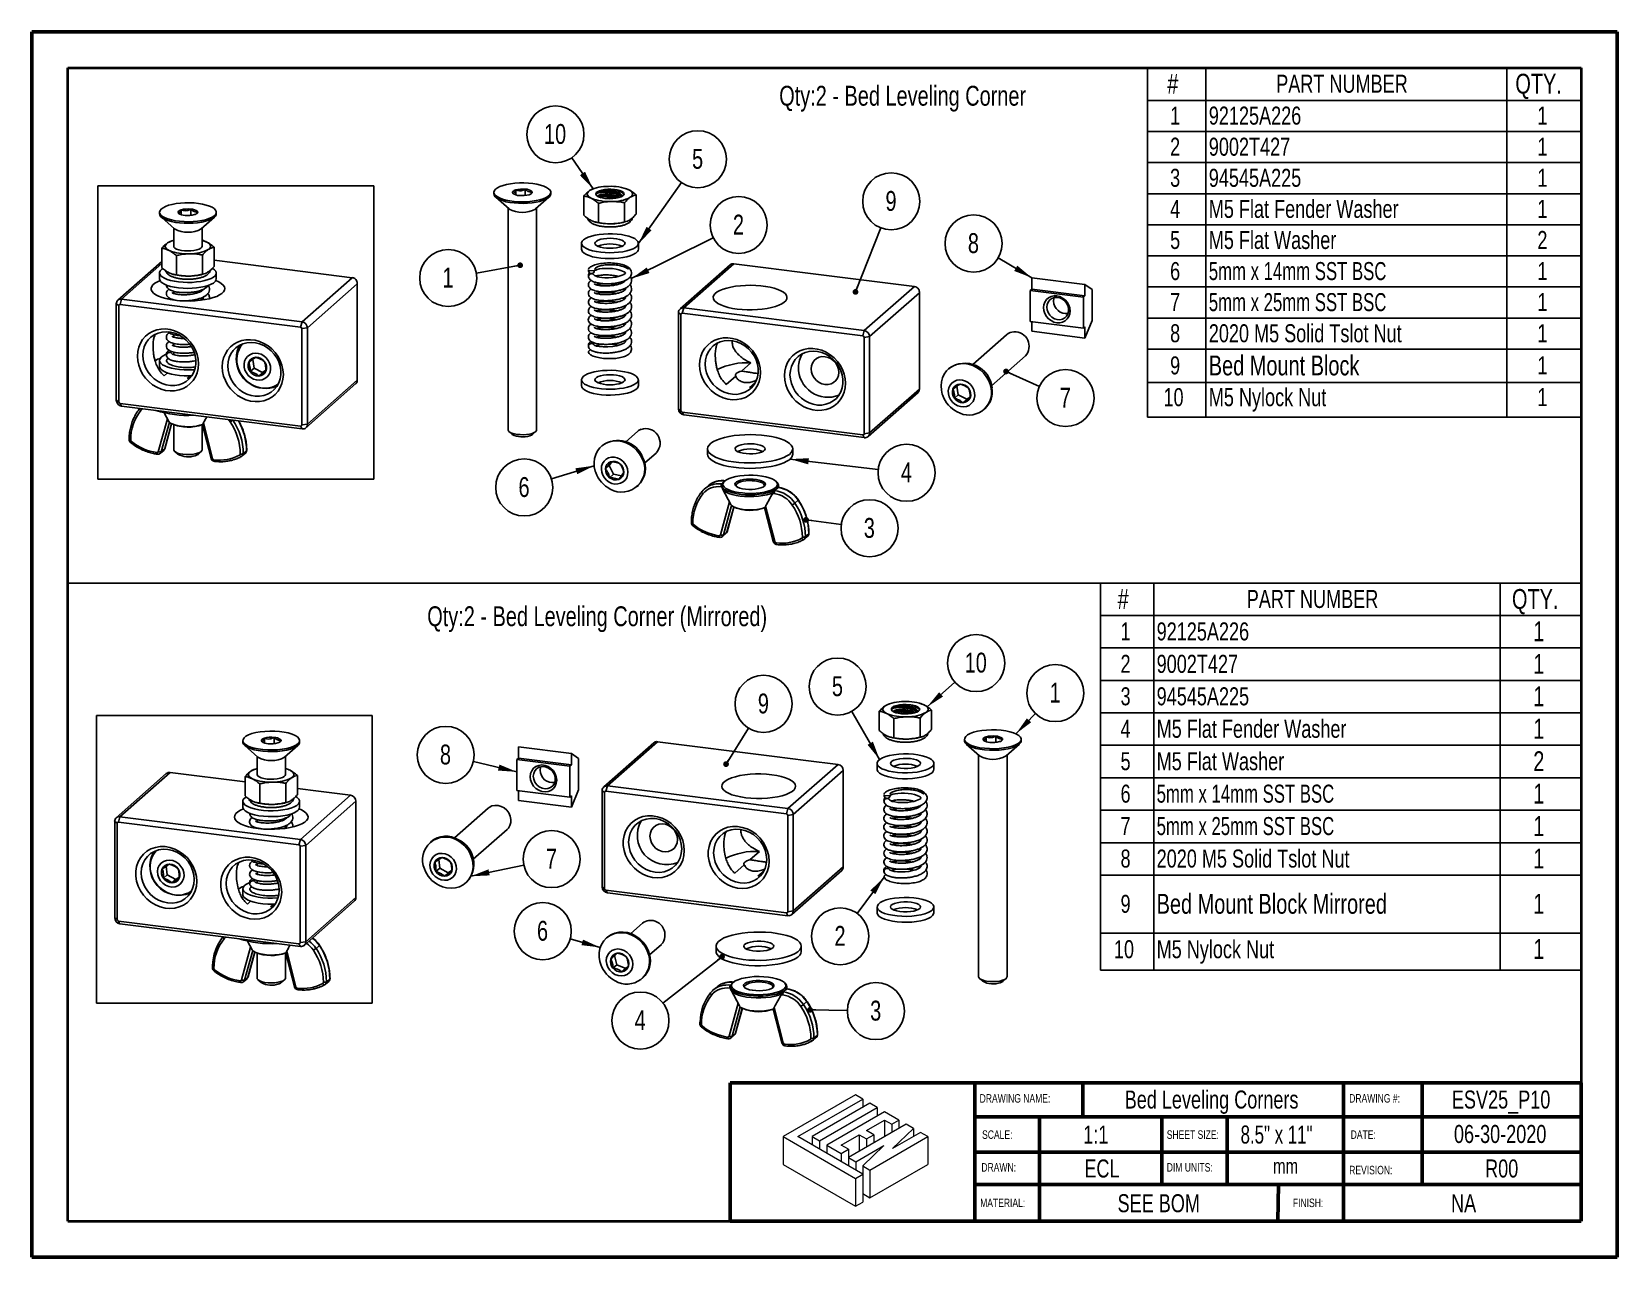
# Model space of a CAD drawing. Header units: millimetres. Extents: x 0 to 279, y 0 to 216.
import ezdxf

# ---------------------------------------------------------------- set-up
doc = ezdxf.new("R2010")
doc.units = ezdxf.units.MM
for name, color, linetype in [('PAGE_BORDER', 7, 'Continuous'), ('TITLE_BLOCK_BORDER', 7, 'Continuous'), ('TITLE_BLOCK_TEXT', 8, 'Continuous')]:
    doc.layers.add(name, color=color, linetype=linetype)
doc.styles.add('SLDTEXTSTYLE0', font='TXT', dxfattribs={"width": 0.75})
doc.styles.add('SLDTEXTSTYLE1', font='TXT', dxfattribs={"width": 0.7})
doc.styles.add('SLDTEXTSTYLE2', font='TXT', dxfattribs={"width": 0.694444})
doc.dimstyles.new('SLDDIMSTYLE0', dxfattribs={"dimtxt": 0.18, "dimasz": 1.016, "dimexe": 0, "dimexo": 0.0625, "dimgap": 0, "dimtad": 0, "dimtih": 1, "dimtoh": 1, "dimdec": 0, "dimrnd": 1e-09, "dimzin": 0, "dimdsep": 46, "dimtxsty": 'Standard', "dimblk1": 'DOT', "dimblk2": 'DOT', "dimsah": 1, "dimcen": 0.09, "dimadec": 0, "dimazin": 0, "dimtfac": 1.016, "dimtdec": 0, "dimtofl": 0, "dimtmove": 0, "dimatfit": 3, "dimldrblk": 'DOT', "dimfxl": 1, "dimfrac": 2, "dimtolj": 1, "dimtzin": 0, "dimarcsym": 0})
doc.dimstyles.new('SLDDIMSTYLE1', dxfattribs={"dimtxt": 0.18, "dimasz": 3.302, "dimexe": 0, "dimexo": 0.0625, "dimgap": 0, "dimtad": 0, "dimtih": 1, "dimtoh": 1, "dimdec": 0, "dimrnd": 1e-09, "dimzin": 0, "dimdsep": 46, "dimtxsty": 'Standard', "dimsah": 1, "dimcen": 0.09, "dimadec": 0, "dimazin": 0, "dimtfac": 3.302, "dimtdec": 0, "dimtofl": 0, "dimtmove": 0, "dimatfit": 3, "dimfxl": 1, "dimfrac": 2, "dimtolj": 1, "dimtzin": 0, "dimarcsym": 0})

msp = doc.modelspace()

# ---------------------------------------------------------------- texts
at = {"layer": 'TITLE_BLOCK_BORDER', "style": 'SLDTEXTSTYLE0'}
for s, insert, char_height, attachment_point in [('Qty:2 - Bed Leveling Corner', (131.72, 206.37), 3.5, 1), ('Qty:2 - Bed Leveling Corner (Mirrored)', (69.7, 114.68), 3.5, 1), ('Bed Leveling Corners', (207.91, 29.38), 3.175, 2), ('ESV25_P10', (258.93, 29.38), 3.175, 2), ('06-30-2020', (258.76, 23.31), 3.175, 2), ('ECL', (188.59, 17.23), 3.175, 2), ('mm', (220.95, 17.39), 2.646, 2), ('R00', (259.03, 17.23), 3.175, 2), ('SEE BOM', (198.6, 11.11), 3.175, 2), ('NA', (252.32, 11.11), 3.175, 2)]:
    msp.add_mtext(s, dxfattribs=dict(at, insert=insert, char_height=char_height, attachment_point=attachment_point))
at = {"layer": 'TITLE_BLOCK_TEXT', "attachment_point": 1}
for s, insert, char_height, style in [('DRAWING NAME:', (167.04, 28.74), 1.5, 'SLDTEXTSTYLE0'), ('DRAWING #:', (232.16, 28.75), 1.5, 'SLDTEXTSTYLE0'), ('SCALE:', (167.47, 22.36), 1.5, 'SLDTEXTSTYLE0'), ('1:1', (185.3, 23.21), 3.175, 'SLDTEXTSTYLE0'), ('SHEET SIZE:', (200.01, 22.36), 1.5, 'SLDTEXTSTYLE0'), ('8.5" x 11"', (213.02, 23.21), 3.175, 'SLDTEXTSTYLE1'), ('DATE:', (232.42, 22.36), 1.5, 'SLDTEXTSTYLE0'), ('DRAWN:', (167.34, 16.59), 1.5, 'SLDTEXTSTYLE0'), ('DIM UNITS:', (200.01, 16.59), 1.5, 'SLDTEXTSTYLE0'), ('REVISION:', (232.16, 16.11), 1.5, 'SLDTEXTSTYLE0'), ('MATERIAL:', (167.13, 10.34), 1.5, 'SLDTEXTSTYLE0'), ('FINISH:', (222.24, 10.34), 1.5, 'SLDTEXTSTYLE0')]:
    msp.add_mtext(s, dxfattribs=dict(at, insert=insert, char_height=char_height, style=style))

# ---------------------------------------------------------------- blocks, each defined once
blk = doc.blocks.new('Lien3D Logo')
at = {"color": 7, "linetype": 'Continuous', "lineweight": 18}
for p, q in [((10.61, 16.33), (0, 10.21)), ((11.67, 15.71), (10.61, 16.33)), ((2.13, 10.21), (11.67, 15.71)), ((12.73, 15.1), (4.26, 10.21)), ((5.32, 9.59), (13.8, 14.49)), ((11.67, 15.71), (11.67, 14.49)), ((13.8, 14.49), (12.73, 15.1)), ((13.8, 14.49), (13.8, 13.26)), ((14.86, 13.87), (6.38, 8.98)), ((18.05, 12.03), (9.57, 7.13)), ((12.22, 11.12), (14.86, 12.64)), ((16.99, 12.64), (14.86, 13.87)), ((14.86, 12.64), (15.93, 12.03)), ((14.86, 12.64), (14.86, 10.19)), ((15.93, 12.03), (16.99, 12.64)), ((15.93, 12.03), (15.93, 10.8)), ((16.99, 12.64), (16.99, 11.42)), ((19.12, 11.42), (18.05, 12.03)), ((0, 10.21), (0, 6.12)), ((0, 10.21), (10.61, 4.08)), ((11.67, 4.7), (2.13, 10.21)), ((4.26, 10.21), (4.26, 8.98)), ((4.26, 10.21), (5.32, 9.59)), ((5.32, 9.59), (5.32, 8.36)), ((8.51, 8.98), (11.15, 10.5)), ((11.15, 10.5), (12.22, 9.89)), ((11.15, 10.5), (11.15, 8.05)), ((13.28, 10.5), (12.22, 11.12)), ((12.22, 9.89), (13.28, 10.5)), ((12.22, 9.89), (12.22, 8.66)), ((12.73, 5.31), (21.21, 10.21)), ((13.28, 10.5), (13.28, 9.28)), ((16.04, 8.45), (19.12, 11.42)), ((20.15, 10.82), (16.04, 8.45)), ((19.12, 11.42), (19.12, 10.22)), ((21.21, 10.21), (20.15, 10.82)), ((21.21, 10.21), (21.21, 6.12)), ((6.38, 8.98), (8.51, 7.75)), ((6.38, 8.98), (6.38, 7.75)), ((9.57, 8.36), (8.51, 8.98)), ((8.51, 7.75), (9.57, 8.36)), ((8.51, 7.75), (8.51, 6.52)), ((9.57, 8.36), (9.57, 7.13)), ((9.57, 7.13), (10.64, 6.52)), ((9.57, 7.13), (9.57, 5.91)), ((10.64, 6.52), (14.75, 8.89)), ((14.75, 8.89), (11.67, 5.93)), ((0, 6.12), (10.61, 0)), ((10.61, 4.08), (11.67, 4.7)), ((10.64, 6.52), (10.64, 5.29)), ((11.67, 5.93), (12.73, 5.31)), ((11.67, 5.93), (11.67, 4.7)), ((11.67, 4.7), (11.67, 0.61)), ((12.73, 1.23), (21.21, 6.12)), ((12.73, 5.31), (12.73, 1.23)), ((10.61, 4.08), (10.61, 0)), ((10.61, 0), (11.67, 0.61)), ((11.67, 1.84), (12.73, 1.23))]:
    blk.add_line(p, q, dxfattribs=at)
blk = doc.blocks.new('SW_TABLEANNOTATION_9')
at = {"layer": 'TITLE_BLOCK_BORDER', "color": 0}
for p, q in [((0, 0), (0, -61.54)), ((76.41, 0), (0, 0)), ((10.28, 0), (10.28, -5.75)), ((63.3, 0), (63.3, -5.75)), ((76.41, -61.54), (76.41, 0)), ((0, -5.75), (76.41, -5.75)), ((10.28, -5.75), (10.28, -61.54)), ((63.3, -5.75), (63.3, -61.54)), ((0, -11.23), (76.41, -11.23)), ((0, -16.7), (76.41, -16.7)), ((0, -22.18), (76.41, -22.18)), ((0, -27.66), (76.41, -27.66)), ((0, -33.13), (76.41, -33.13)), ((0, -38.61), (76.41, -38.61)), ((0, -44.09), (76.41, -44.09)), ((0, -49.57), (76.41, -49.57)), ((0, -55.43), (76.41, -55.43)), ((0, -61.54), (76.41, -61.54))]:
    blk.add_line(p, q, dxfattribs=at)
at = {"layer": 'TITLE_BLOCK_BORDER', "color": 0, "attachment_point": 1}
for s, insert, char_height, style in [('#', (3.46, -1.06), 3.5, 'SLDTEXTSTYLE0'), ('PART NUMBER', (22.66, -1.23), 3.175, 'SLDTEXTSTYLE0'), ('QTY.', (64.8, -1.06), 3.5, 'SLDTEXTSTYLE0'), ('1', (3.96, -6.84), 3.17, 'SLDTEXTSTYLE0'), ('92125A226', (10.78, -6.84), 3.175, 'SLDTEXTSTYLE0'), ('1', (68.68, -6.84), 3.17, 'SLDTEXTSTYLE0'), ('2', (3.96, -12.32), 3.17, 'SLDTEXTSTYLE0'), ('9002T427', (10.78, -12.32), 3.175, 'SLDTEXTSTYLE0'), ('1', (68.68, -12.32), 3.17, 'SLDTEXTSTYLE0'), ('3', (3.96, -17.8), 3.17, 'SLDTEXTSTYLE0'), ('94545A225', (10.78, -17.8), 3.175, 'SLDTEXTSTYLE0'), ('1', (68.68, -17.8), 3.17, 'SLDTEXTSTYLE0'), ('4', (3.96, -23.27), 3.17, 'SLDTEXTSTYLE0'), ('M5 Flat Fender Washer', (10.78, -23.27), 3.175, 'SLDTEXTSTYLE0'), ('1', (68.68, -23.27), 3.17, 'SLDTEXTSTYLE0'), ('5', (3.96, -28.75), 3.17, 'SLDTEXTSTYLE0'), ('M5 Flat Washer', (10.78, -28.75), 3.175, 'SLDTEXTSTYLE0'), ('2', (68.68, -28.75), 3.17, 'SLDTEXTSTYLE0'), ('6', (3.96, -34.23), 3.17, 'SLDTEXTSTYLE0'), ('5mm x 14mm SST BSC', (10.78, -34.23), 3.175, 'SLDTEXTSTYLE2'), ('1', (68.68, -34.23), 3.17, 'SLDTEXTSTYLE0'), ('7', (3.96, -39.7), 3.17, 'SLDTEXTSTYLE0'), ('5mm x 25mm SST BSC', (10.78, -39.7), 3.175, 'SLDTEXTSTYLE2'), ('1', (68.68, -39.7), 3.17, 'SLDTEXTSTYLE0'), ('8', (3.96, -45.18), 3.17, 'SLDTEXTSTYLE0'), ('2020 M5 Solid Tslot Nut', (10.78, -45.18), 3.175, 'SLDTEXTSTYLE0'), ('1', (68.68, -45.18), 3.17, 'SLDTEXTSTYLE0'), ('9', (3.96, -50.85), 3.17, 'SLDTEXTSTYLE0'), ('Bed Mount Block', (10.78, -50.69), 3.5, 'SLDTEXTSTYLE0'), ('1', (68.68, -50.85), 3.17, 'SLDTEXTSTYLE0'), ('10', (2.79, -56.44), 3.175, 'SLDTEXTSTYLE0'), ('M5 Nylock Nut', (10.78, -56.44), 3.175, 'SLDTEXTSTYLE0'), ('1', (68.68, -56.44), 3.17, 'SLDTEXTSTYLE0')]:
    blk.add_mtext(s, dxfattribs=dict(at, insert=insert, char_height=char_height, style=style))
blk = doc.blocks.new('SW_TABLEANNOTATION_10')
at = {"layer": 'TITLE_BLOCK_BORDER', "color": 0}
for p, q in [((0, 0), (0, -68.21)), ((84.7, 0), (0, 0)), ((9.38, 0), (9.38, -5.72)), ((70.39, 0), (70.39, -5.72)), ((84.7, -68.21), (84.7, 0)), ((0, -5.72), (84.7, -5.72)), ((9.38, -5.72), (9.38, -68.21)), ((70.39, -5.72), (70.39, -68.21)), ((0, -11.43), (84.7, -11.43)), ((0, -17.15), (84.7, -17.15)), ((0, -22.86), (84.7, -22.86)), ((0, -28.58), (84.7, -28.58)), ((0, -34.3), (84.7, -34.3)), ((0, -40.01), (84.7, -40.01)), ((0, -45.73), (84.7, -45.73)), ((0, -51.44), (84.7, -51.44)), ((0, -61.68), (84.7, -61.68)), ((0, -68.21), (84.7, -68.21))]:
    blk.add_line(p, q, dxfattribs=at)
at = {"layer": 'TITLE_BLOCK_BORDER', "color": 0, "attachment_point": 1}
for s, insert, char_height, style in [('#', (3.01, -1.05), 3.5, 'SLDTEXTSTYLE0'), ('PART NUMBER', (25.76, -1.21), 3.175, 'SLDTEXTSTYLE0'), ('QTY.', (72.49, -1.05), 3.5, 'SLDTEXTSTYLE0'), ('1', (3.52, -6.93), 3.17, 'SLDTEXTSTYLE0'), ('92125A226', (9.88, -6.93), 3.175, 'SLDTEXTSTYLE0'), ('1', (76.25, -6.76), 3.5, 'SLDTEXTSTYLE0'), ('2', (3.52, -12.64), 3.17, 'SLDTEXTSTYLE0'), ('9002T427', (9.88, -12.64), 3.175, 'SLDTEXTSTYLE0'), ('1', (76.25, -12.48), 3.5, 'SLDTEXTSTYLE0'), ('3', (3.52, -18.36), 3.17, 'SLDTEXTSTYLE0'), ('94545A225', (9.88, -18.36), 3.175, 'SLDTEXTSTYLE0'), ('1', (76.25, -18.19), 3.5, 'SLDTEXTSTYLE0'), ('4', (3.52, -24.08), 3.17, 'SLDTEXTSTYLE0'), ('M5 Flat Fender Washer', (9.88, -24.08), 3.175, 'SLDTEXTSTYLE0'), ('1', (76.25, -23.91), 3.5, 'SLDTEXTSTYLE0'), ('5', (3.52, -29.79), 3.17, 'SLDTEXTSTYLE0'), ('M5 Flat Washer', (9.88, -29.79), 3.175, 'SLDTEXTSTYLE0'), ('2', (76.25, -29.63), 3.5, 'SLDTEXTSTYLE0'), ('6', (3.52, -35.51), 3.17, 'SLDTEXTSTYLE0'), ('5mm x 14mm SST BSC', (9.88, -35.51), 3.175, 'SLDTEXTSTYLE2'), ('1', (76.25, -35.34), 3.5, 'SLDTEXTSTYLE0'), ('7', (3.52, -41.22), 3.17, 'SLDTEXTSTYLE0'), ('5mm x 25mm SST BSC', (9.88, -41.22), 3.175, 'SLDTEXTSTYLE2'), ('1', (76.25, -41.06), 3.5, 'SLDTEXTSTYLE0'), ('8', (3.52, -46.94), 3.17, 'SLDTEXTSTYLE0'), ('2020 M5 Solid Tslot Nut', (9.88, -46.94), 3.175, 'SLDTEXTSTYLE0'), ('1', (76.25, -46.77), 3.5, 'SLDTEXTSTYLE0'), ('9', (3.52, -54.92), 3.17, 'SLDTEXTSTYLE0'), ('Bed Mount Block Mirrored', (9.88, -54.75), 3.5, 'SLDTEXTSTYLE0'), ('1', (76.25, -54.75), 3.5, 'SLDTEXTSTYLE0'), ('10', (2.35, -62.91), 3.175, 'SLDTEXTSTYLE0'), ('M5 Nylock Nut', (9.88, -62.91), 3.175, 'SLDTEXTSTYLE0'), ('1', (76.25, -62.7), 3.5, 'SLDTEXTSTYLE0')]:
    blk.add_mtext(s, dxfattribs=dict(at, insert=insert, char_height=char_height, style=style))
blk = doc.blocks.new('SW_NOTE_74')
at = {"layer": 'TITLE_BLOCK_BORDER', "color": 0}
blk.add_circle((-4.95, -0.88), 5.03, dxfattribs=at)
at = {"layer": 'TITLE_BLOCK_BORDER', "color": 0, "insert": (-4.99, 0.95), "char_height": 3.5, "attachment_point": 2, "style": 'SLDTEXTSTYLE0'}
blk.add_mtext('1', dxfattribs=at)
blk = doc.blocks.new('_DOT')
at = {"color": 0, "linetype": 'ByBlock', "lineweight": -2}
blk.add_line((-0.5, 0), (-1, 0), dxfattribs=at)
at = {"color": 0, "linetype": 'ByBlock', "const_width": 0.5}
blk.add_lwpolyline([(-0.25, 0, 1), (0.25, 0, 1)], format="xyb", close=True, dxfattribs=at)
blk = doc.blocks.new('SW_NOTE_75')
at = {"layer": 'TITLE_BLOCK_BORDER', "color": 0}
blk.add_circle((-2.86, 4.14), 5.03, dxfattribs=at)
at = {"layer": 'TITLE_BLOCK_BORDER', "color": 0, "insert": (-2.93, 5.96), "char_height": 3.5, "attachment_point": 2, "style": 'SLDTEXTSTYLE0'}
blk.add_mtext('10', dxfattribs=at)
blk = doc.blocks.new('SW_NOTE_76')
at = {"layer": 'TITLE_BLOCK_BORDER', "color": 0}
blk.add_circle((2.9, 4.11), 5.03, dxfattribs=at)
at = {"layer": 'TITLE_BLOCK_BORDER', "color": 0, "insert": (2.86, 5.94), "char_height": 3.5, "attachment_point": 2, "style": 'SLDTEXTSTYLE0'}
blk.add_mtext('5', dxfattribs=at)
blk = doc.blocks.new('SW_NOTE_77')
at = {"layer": 'TITLE_BLOCK_BORDER', "color": 0}
blk.add_circle((4.5, 2.25), 5.03, dxfattribs=at)
at = {"layer": 'TITLE_BLOCK_BORDER', "color": 0, "insert": (4.46, 4.07), "char_height": 3.5, "attachment_point": 2, "style": 'SLDTEXTSTYLE0'}
blk.add_mtext('2', dxfattribs=at)
blk = doc.blocks.new('SW_NOTE_78')
at = {"layer": 'TITLE_BLOCK_BORDER', "color": 0}
blk.add_circle((1.85, 4.68), 5.03, dxfattribs=at)
at = {"layer": 'TITLE_BLOCK_BORDER', "color": 0, "insert": (1.81, 6.5), "char_height": 3.5, "attachment_point": 2, "style": 'SLDTEXTSTYLE0'}
blk.add_mtext('9', dxfattribs=at)
blk = doc.blocks.new('SW_NOTE_79')
at = {"layer": 'TITLE_BLOCK_BORDER', "color": 0}
blk.add_circle((-4.34, 2.55), 5.03, dxfattribs=at)
at = {"layer": 'TITLE_BLOCK_BORDER', "color": 0, "insert": (-4.37, 4.37), "char_height": 3.5, "attachment_point": 2, "style": 'SLDTEXTSTYLE0'}
blk.add_mtext('8', dxfattribs=at)
blk = doc.blocks.new('SW_NOTE_80')
at = {"layer": 'TITLE_BLOCK_BORDER', "color": 0}
blk.add_circle((4.59, -2.05), 5.03, dxfattribs=at)
at = {"layer": 'TITLE_BLOCK_BORDER', "color": 0, "insert": (4.56, -0.23), "char_height": 3.5, "attachment_point": 2, "style": 'SLDTEXTSTYLE0'}
blk.add_mtext('7', dxfattribs=at)
blk = doc.blocks.new('SW_NOTE_81')
at = {"layer": 'TITLE_BLOCK_BORDER', "color": 0}
blk.add_circle((4.99, -0.66), 5.03, dxfattribs=at)
at = {"layer": 'TITLE_BLOCK_BORDER', "color": 0, "insert": (4.95, 1.16), "char_height": 3.5, "attachment_point": 2, "style": 'SLDTEXTSTYLE0'}
blk.add_mtext('3', dxfattribs=at)
blk = doc.blocks.new('SW_NOTE_82')
at = {"layer": 'TITLE_BLOCK_BORDER', "color": 0}
blk.add_circle((5, -0.58), 5.03, dxfattribs=at)
at = {"layer": 'TITLE_BLOCK_BORDER', "color": 0, "insert": (4.96, 1.24), "char_height": 3.5, "attachment_point": 2, "style": 'SLDTEXTSTYLE0'}
blk.add_mtext('4', dxfattribs=at)
blk = doc.blocks.new('SW_NOTE_83')
at = {"layer": 'TITLE_BLOCK_BORDER', "color": 0}
blk.add_circle((-4.8, -1.49), 5.03, dxfattribs=at)
at = {"layer": 'TITLE_BLOCK_BORDER', "color": 0, "insert": (-4.84, 0.33), "char_height": 3.5, "attachment_point": 2, "style": 'SLDTEXTSTYLE0'}
blk.add_mtext('6', dxfattribs=at)
blk = doc.blocks.new('SW_NOTE_84')
at = {"layer": 'TITLE_BLOCK_BORDER', "color": 0}
blk.add_circle((-4.89, 1.16), 5.03, dxfattribs=at)
at = {"layer": 'TITLE_BLOCK_BORDER', "color": 0, "insert": (-4.93, 2.99), "char_height": 3.5, "attachment_point": 2, "style": 'SLDTEXTSTYLE0'}
blk.add_mtext('8', dxfattribs=at)
blk = doc.blocks.new('SW_NOTE_85')
at = {"layer": 'TITLE_BLOCK_BORDER', "color": 0}
blk.add_circle((2.66, 4.27), 5.03, dxfattribs=at)
at = {"layer": 'TITLE_BLOCK_BORDER', "color": 0, "insert": (2.63, 6.09), "char_height": 3.5, "attachment_point": 2, "style": 'SLDTEXTSTYLE0'}
blk.add_mtext('9', dxfattribs=at)
blk = doc.blocks.new('SW_NOTE_86')
at = {"layer": 'TITLE_BLOCK_BORDER', "color": 0}
blk.add_circle((3.75, 3.35), 5.03, dxfattribs=at)
at = {"layer": 'TITLE_BLOCK_BORDER', "color": 0, "insert": (3.68, 5.18), "char_height": 3.5, "attachment_point": 2, "style": 'SLDTEXTSTYLE0'}
blk.add_mtext('10', dxfattribs=at)
blk = doc.blocks.new('SW_NOTE_87')
at = {"layer": 'TITLE_BLOCK_BORDER', "color": 0}
blk.add_circle((3.49, 3.62), 5.03, dxfattribs=at)
at = {"layer": 'TITLE_BLOCK_BORDER', "color": 0, "insert": (3.46, 5.44), "char_height": 3.5, "attachment_point": 2, "style": 'SLDTEXTSTYLE0'}
blk.add_mtext('1', dxfattribs=at)
blk = doc.blocks.new('SW_NOTE_88')
at = {"layer": 'TITLE_BLOCK_BORDER', "color": 0}
blk.add_circle((-2.51, 4.36), 5.03, dxfattribs=at)
at = {"layer": 'TITLE_BLOCK_BORDER', "color": 0, "insert": (-2.55, 6.18), "char_height": 3.5, "attachment_point": 2, "style": 'SLDTEXTSTYLE0'}
blk.add_mtext('5', dxfattribs=at)
blk = doc.blocks.new('SW_NOTE_89')
at = {"layer": 'TITLE_BLOCK_BORDER', "color": 0}
blk.add_circle((-3, -4.04), 5.03, dxfattribs=at)
at = {"layer": 'TITLE_BLOCK_BORDER', "color": 0, "insert": (-3.03, -2.21), "char_height": 3.5, "attachment_point": 2, "style": 'SLDTEXTSTYLE0'}
blk.add_mtext('2', dxfattribs=at)
blk = doc.blocks.new('SW_NOTE_90')
at = {"layer": 'TITLE_BLOCK_BORDER', "color": 0}
blk.add_circle((-3.96, -3.1), 5.03, dxfattribs=at)
at = {"layer": 'TITLE_BLOCK_BORDER', "color": 0, "insert": (-4, -1.28), "char_height": 3.5, "attachment_point": 2, "style": 'SLDTEXTSTYLE0'}
blk.add_mtext('4', dxfattribs=at)
blk = doc.blocks.new('SW_NOTE_91')
at = {"layer": 'TITLE_BLOCK_BORDER', "color": 0}
blk.add_circle((5.03, -0.09), 5.03, dxfattribs=at)
at = {"layer": 'TITLE_BLOCK_BORDER', "color": 0, "insert": (4.99, 1.73), "char_height": 3.5, "attachment_point": 2, "style": 'SLDTEXTSTYLE0'}
blk.add_mtext('3', dxfattribs=at)
blk = doc.blocks.new('SW_NOTE_92')
at = {"layer": 'TITLE_BLOCK_BORDER', "color": 0}
blk.add_circle((-4.84, 1.37), 5.03, dxfattribs=at)
at = {"layer": 'TITLE_BLOCK_BORDER', "color": 0, "insert": (-4.88, 3.19), "char_height": 3.5, "attachment_point": 2, "style": 'SLDTEXTSTYLE0'}
blk.add_mtext('6', dxfattribs=at)
blk = doc.blocks.new('SW_NOTE_93')
at = {"layer": 'TITLE_BLOCK_BORDER', "color": 0}
blk.add_circle((4.92, 1.05), 5.03, dxfattribs=at)
at = {"layer": 'TITLE_BLOCK_BORDER', "color": 0, "insert": (4.88, 2.87), "char_height": 3.5, "attachment_point": 2, "style": 'SLDTEXTSTYLE0'}
blk.add_mtext('7', dxfattribs=at)

# ---------------------------------------------------------------- linework, layer by layer
at = {"color": 7, "linetype": 'Continuous', "lineweight": 50}
for p, q in [((0, 0), (0, 215.9)), ((0, 215.9), (279.4, 215.9)), ((279.4, 0), (279.4, 215.9)), ((0, 0), (279.4, 0))]:
    msp.add_line(p, q, dxfattribs=at)
at = {"color": 7, "linetype": 'Continuous', "lineweight": 25}
for p, q in [((81.46, 187.6), (81.46, 187.32)), ((84.77, 187.47), (84.94, 187.31)), ((85.28, 187.18), (85.28, 188.03)), ((86.97, 187.05), (86.97, 188.15)), ((91.46, 187.32), (91.46, 187.6)), ((99.29, 188.33), (99.05, 188.26)), ((102.44, 187.88), (102.63, 188.12)), ((104.6, 188.3), (104.5, 188.33)), ((104.6, 188.3), (105.22, 188.06)), ((26.35, 183.68), (26.35, 184.52)), ((28.04, 183.55), (28.04, 184.65)), ((81.78, 186.73), (84.12, 184.67)), ((83.96, 184.81), (83.96, 145.74)), ((88.8, 184.67), (91.14, 186.73)), ((88.96, 145.74), (88.96, 184.81)), ((97.29, 183.56), (97.29, 186.94)), ((99.86, 182.28), (99.86, 185.67)), ((104.47, 182.38), (104.47, 185.77)), ((106.5, 183.77), (106.5, 187.15)), ((22.53, 184.1), (22.53, 183.81)), ((22.85, 183.23), (25.19, 181.16)), ((25.84, 183.97), (26.01, 183.8)), ((29.87, 181.16), (32.21, 183.23)), ((32.53, 183.81), (32.53, 184.1)), ((99.19, 182.41), (99.29, 182.38)), ((104.5, 182.38), (104.73, 182.45)), ((24.92, 179.12), (24.69, 179.06)), ((25.03, 181.31), (25.03, 178.11)), ((30.03, 178.11), (30.03, 181.31)), ((30.24, 179.09), (30.14, 179.12)), ((30.24, 179.09), (30.85, 178.85)), ((22.92, 174.35), (22.92, 177.74)), ((25.49, 173.07), (25.49, 176.46)), ((30.1, 173.18), (30.1, 176.56)), ((32.14, 174.56), (32.14, 177.94)), ((96.9, 178.63), (96.9, 177.59)), ((106.9, 177.59), (106.9, 178.63)), ((22.92, 175.44), (15.18, 168.61)), ((22.53, 173.4), (22.53, 172.36)), ((30.14, 173.17), (30.37, 173.24)), ((32.14, 175.64), (35.84, 175.17)), ((32.53, 172.36), (32.53, 173.4)), ((56.47, 172.57), (35.84, 175.17)), ((98.11, 173.89), (98.11, 173.81)), ((98.11, 173.77), (98.12, 173.89)), ((98.11, 173.77), (99.17, 173.81)), ((98.12, 173.74), (98.12, 173.68)), ((99.18, 173.88), (99.17, 173.81)), ((123.07, 174.84), (114.25, 167.06)), ((114.91, 167.25), (123.73, 175.03)), ((129.39, 174.32), (123.73, 175.03)), ((129.39, 174.32), (134.91, 173.62)), ((155.53, 171.02), (134.91, 173.62)), ((24.82, 173.2), (24.92, 173.17)), ((30.17, 170.39), (30.06, 170.44)), ((56.47, 172.57), (47.65, 164.79)), ((57.37, 171.48), (48.58, 163.73)), ((57.37, 154.51), (57.37, 171.48)), ((104.53, 171.95), (104.42, 172)), ((155.53, 171.02), (146.71, 163.24)), ((175.96, 170.32), (176.25, 170.57)), ((176.25, 170.57), (176.25, 172.55)), ((176.25, 172.55), (185.6, 171.37)), ((176.25, 170.57), (185.6, 169.39)), ((185.6, 169.39), (185.6, 171.37)), ((185.6, 171.37), (186.84, 170.48)), ((186.84, 170.48), (186.84, 165.01)), ((14.91, 167.98), (15.34, 167.65)), ((14.91, 151.01), (14.91, 167.98)), ((15.34, 167.65), (15.34, 150.68)), ((15.58, 167.86), (15.84, 168.8)), ((47.38, 163.85), (15.58, 167.86)), ((15.84, 168.8), (47.65, 164.79)), ((25.03, 170.17), (25.03, 169.79)), ((25.03, 168.7), (25.03, 168.63)), ((30.03, 170.28), (30.03, 170.43)), ((30.03, 168.74), (30.03, 169.08)), ((156.43, 169.93), (147.65, 162.18)), ((156.43, 152.96), (156.43, 169.93)), ((175.96, 164.85), (175.96, 170.32)), ((175.96, 170.32), (185.32, 169.14)), ((185.32, 169.14), (185.6, 169.39)), ((185.32, 163.67), (185.32, 169.14)), ((104.52, 167.32), (104.2, 167.48)), ((113.97, 166.42), (114.41, 166.1)), ((113.97, 149.45), (113.97, 166.42)), ((114.41, 166.1), (114.41, 149.13)), ((114.64, 166.31), (114.91, 167.25)), ((146.45, 162.3), (114.64, 166.31)), ((114.91, 167.25), (146.71, 163.24)), ((175.96, 164.85), (185.32, 163.67)), ((186.84, 165.01), (185.6, 161.94)), ((25.03, 162.55), (25.03, 162.1)), ((47.38, 163.85), (47.65, 164.79)), ((47.61, 163.59), (48.58, 163.73)), ((47.61, 146.62), (47.61, 163.59)), ((48.58, 163.73), (48.58, 146.76)), ((146.45, 162.3), (146.71, 163.24)), ((146.68, 162.04), (147.65, 162.18)), ((147.65, 162.18), (147.65, 145.21)), ((171.8, 162.53), (165.84, 157.28)), ((176.25, 163.12), (176.25, 164.82)), ((176.25, 163.12), (185.6, 161.94)), ((185.6, 163.92), (185.32, 163.67)), ((185.6, 161.94), (185.6, 163.92)), ((25.03, 161.01), (25.03, 160.56)), ((25.03, 159.45), (25.03, 159)), ((104.64, 161.31), (104.43, 161.42)), ((146.68, 145.07), (146.68, 162.04)), ((22.53, 157.99), (22.53, 156.95)), ((25, 159.01), (25.03, 159.03)), ((39.18, 156.63), (38.5, 156.03)), ((38.94, 158.17), (39.18, 156.63)), ((39.18, 156.63), (40.69, 155.85)), ((126.72, 157.57), (125.06, 156.1)), ((161.68, 156.61), (161.54, 156.48)), ((169.15, 153.53), (175.11, 158.78)), ((23.9, 155.81), (23.33, 155.3)), ((27.4, 154.79), (27.98, 155.29)), ((27.4, 154.79), (28.11, 155.16)), ((40.69, 155.85), (40.01, 155.25)), ((40.69, 155.85), (41.27, 156.25)), ((48.31, 146.13), (57.13, 153.91)), ((57.37, 154.51), (48.58, 146.76)), ((96.9, 154.59), (96.9, 153.55)), ((106.9, 153.55), (106.9, 154.59)), ((124.06, 155.22), (122.39, 153.75)), ((126.47, 153.24), (127.54, 154.18)), ((14.91, 151.01), (15.34, 150.68)), ((126.47, 153.24), (127.18, 153.61)), ((147.37, 144.58), (156.19, 152.36)), ((156.43, 152.96), (147.65, 145.21)), ((163.27, 151.92), (162.59, 151.32)), ((163.04, 153.46), (163.27, 151.92)), ((163.27, 151.92), (164.78, 151.14)), ((164.78, 151.14), (164.1, 150.54)), ((164.78, 151.14), (165.36, 151.54)), ((15.58, 150.42), (47.38, 146.41)), ((15.84, 149.95), (15.58, 150.42)), ((47.65, 145.94), (15.84, 149.95)), ((23.34, 148.75), (24.15, 147.26)), ((113.97, 149.45), (114.41, 149.13)), ((114.64, 148.87), (146.45, 144.86)), ((114.91, 148.39), (114.64, 148.87)), ((146.71, 144.39), (114.91, 148.39)), ((167.82, 149.36), (167.97, 149.48)), ((23.45, 142.46), (24.65, 146.81)), ((25.03, 146.66), (25.03, 142.24)), ((30.03, 142.24), (30.03, 146.66)), ((30.09, 146.66), (31.61, 140.75)), ((30.25, 146.99), (31.86, 140.72)), ((47.65, 145.94), (47.38, 146.41)), ((47.61, 146.62), (48.58, 146.76)), ((84.12, 145.45), (84.68, 144.95)), ((88.24, 144.95), (88.8, 145.45)), ((106.77, 145.49), (104.71, 143.67)), ((100.55, 143), (100.4, 142.87)), ((146.71, 144.39), (146.45, 144.86)), ((146.68, 145.07), (147.65, 145.21)), ((22.66, 141.62), (22.67, 141.63)), ((22.67, 141.63), (23.26, 142.15)), ((23.43, 142.42), (22.84, 141.9)), ((25.19, 141.94), (25.75, 141.45)), ((29.31, 141.45), (29.87, 141.94)), ((37.08, 141.16), (37.67, 141.68)), ((37.86, 142.12), (37.27, 141.6)), ((102.23, 140.12), (101.78, 139.48)), ((108.01, 139.92), (110.08, 141.74)), ((119.1, 142.43), (119.1, 141.48)), ((134.1, 141.48), (134.1, 142.43)), ((101.78, 139.48), (101.1, 138.88)), ((101.78, 139.48), (102.51, 137.93)), ((102.51, 137.93), (101.83, 137.33)), ((102.51, 137.93), (103.93, 137.67)), ((106.68, 135.75), (106.83, 135.88)), ((119.13, 135.86), (118.54, 135.34)), ((121.62, 135.93), (121.65, 135.6)), ((121.72, 135.36), (123.21, 132.61)), ((122.01, 136.65), (121.84, 136.47)), ((130.65, 134.7), (130.57, 134.58)), ((130.83, 134.54), (130.57, 134.58)), ((130.89, 135.08), (130.98, 135.06)), ((131.57, 135.58), (130.98, 135.06)), ((131.35, 136.47), (131.19, 136.65)), ((131.57, 135.58), (131.48, 135.6)), ((131.62, 135.6), (131.5, 135.62)), ((131.55, 135.61), (131.58, 135.93)), ((122.52, 127.81), (123.72, 132.16)), ((129.15, 132.01), (130.67, 126.1)), ((129.32, 132.34), (130.93, 126.07)), ((135.08, 133.36), (134.49, 132.84)), ((121.73, 126.97), (121.74, 126.98)), ((121.74, 126.98), (122.33, 127.5)), ((122.49, 127.77), (121.9, 127.25)), ((136.15, 126.51), (136.74, 127.03)), ((136.93, 127.47), (136.34, 126.95)), ((149.36, 92.79), (149.36, 96.18)), ((151.36, 97.56), (151.13, 97.49)), ((154.52, 97.11), (154.71, 97.35)), ((156.54, 91.61), (156.54, 95)), ((156.68, 97.53), (156.58, 97.56)), ((156.68, 97.53), (157.3, 97.29)), ((158.58, 93), (158.58, 96.38)), ((151.93, 91.51), (151.93, 94.9)), ((37.21, 91.03), (37.21, 90.75)), ((37.53, 90.16), (39.87, 88.1)), ((40.52, 90.9), (40.69, 90.73)), ((41.03, 90.61), (41.03, 91.45)), ((42.71, 90.48), (42.71, 91.58)), ((44.55, 88.1), (46.88, 90.16)), ((47.21, 90.75), (47.21, 91.03)), ((85.78, 87.93), (85.78, 89.91)), ((85.78, 89.91), (95.13, 88.73)), ((109.61, 90.63), (100.79, 82.85)), ((110.27, 90.82), (101.45, 83.05)), ((110.27, 90.82), (130.9, 88.23)), ((151.27, 91.64), (151.36, 91.61)), ((156.58, 91.61), (156.81, 91.68)), ((164.36, 91.26), (164.36, 90.97)), ((164.69, 90.39), (167.02, 88.32)), ((167.68, 91.13), (167.85, 90.96)), ((168.18, 90.84), (168.18, 91.68)), ((169.87, 90.71), (169.87, 91.81)), ((171.7, 88.32), (174.04, 90.39)), ((174.36, 90.97), (174.36, 91.26)), ((39.71, 88.24), (39.71, 85.04)), ((44.71, 85.04), (44.71, 88.24)), ((85.5, 87.68), (85.78, 87.93)), ((85.5, 82.21), (85.5, 87.68)), ((85.5, 87.68), (94.85, 86.5)), ((85.78, 87.93), (95.13, 86.75)), ((94.85, 86.5), (95.13, 86.75)), ((95.13, 86.75), (95.13, 88.73)), ((95.13, 88.73), (96.37, 87.84)), ((96.37, 87.84), (96.37, 82.37)), ((136.42, 87.53), (130.9, 88.23)), ((133.25, 79.04), (142.08, 86.82)), ((136.42, 87.53), (142.08, 86.82)), ((148.97, 87), (148.97, 85.97)), ((158.97, 85.97), (158.97, 87)), ((166.86, 88.47), (166.86, 49.4)), ((171.86, 49.4), (171.86, 88.47)), ((23.71, 85.21), (14.89, 77.43)), ((24.37, 85.4), (15.55, 77.62)), ((24.37, 85.4), (37.6, 83.73)), ((37.6, 81.28), (37.6, 84.67)), ((39.6, 86.05), (39.37, 85.99)), ((44.91, 86.03), (44.81, 86.05)), ((44.91, 86.02), (45.53, 85.79)), ((46.82, 81.49), (46.82, 84.87)), ((94.85, 81.03), (94.85, 86.5)), ((143.01, 85.76), (134.19, 77.98)), ((143.01, 85.76), (143.01, 80.05)), ((40.17, 80), (40.17, 83.39)), ((44.78, 80.11), (44.78, 83.49)), ((50.52, 82.1), (46.82, 82.57)), ((47.36, 73.61), (56.18, 81.39)), ((50.52, 82.1), (56.18, 81.39)), ((85.5, 82.21), (94.85, 81.03)), ((85.78, 80.48), (85.78, 82.18)), ((95.13, 81.28), (94.85, 81.03)), ((96.37, 82.37), (95.13, 79.3)), ((95.13, 79.3), (95.13, 81.28)), ((100.95, 81.9), (100.51, 82.22)), ((100.51, 82.22), (100.51, 65.25)), ((100.95, 64.93), (100.95, 81.9)), ((101.19, 82.1), (101.45, 83.05)), ((101.19, 82.1), (132.99, 78.1)), ((133.25, 79.04), (101.45, 83.05)), ((150.19, 81.31), (150.2, 81.44)), ((150.19, 81.31), (151.25, 81.35)), ((151.26, 81.42), (151.25, 81.35)), ((37.21, 80.33), (37.21, 79.29)), ((39.5, 80.13), (39.6, 80.1)), ((44.81, 80.1), (45.05, 80.17)), ((47.21, 79.29), (47.21, 80.33)), ((57.11, 80.33), (48.29, 72.55)), ((57.11, 80.33), (57.11, 74.63)), ((80.46, 79.12), (74.5, 73.87)), ((85.78, 80.48), (95.13, 79.3)), ((132.99, 78.1), (133.25, 79.04)), ((143.01, 74.49), (143.01, 80.05)), ((156.6, 79.48), (156.47, 79.54)), ((15.05, 76.47), (14.62, 76.79)), ((14.62, 76.79), (14.62, 59.82)), ((15.05, 59.5), (15.05, 76.47)), ((15.29, 76.68), (15.55, 77.62)), ((15.29, 76.68), (47.09, 72.67)), ((47.36, 73.61), (15.55, 77.62)), ((39.71, 77.11), (39.71, 76.72)), ((39.71, 75.62), (39.71, 75.56)), ((44.83, 77.31), (44.7, 77.37)), ((44.71, 77.21), (44.71, 77.38)), ((44.71, 75.67), (44.71, 76.01)), ((44.85, 75.78), (44.71, 75.83)), ((134.19, 77.98), (133.22, 77.83)), ((133.22, 77.83), (133.22, 60.86)), ((134.19, 61.01), (134.19, 77.98)), ((156.61, 77.95), (156.25, 78.08)), ((47.09, 72.67), (47.36, 73.61)), ((57.11, 69.06), (57.11, 74.63)), ((70.34, 73.2), (70.2, 73.07)), ((77.81, 70.12), (83.77, 75.37)), ((143.01, 74.49), (143.01, 68.79)), ((48.29, 72.55), (47.32, 72.41)), ((47.32, 72.41), (47.32, 55.44)), ((48.29, 55.58), (48.29, 72.55)), ((71.72, 70.07), (71.9, 68.56)), ((126.57, 70.01), (128.23, 71.48)), ((156.61, 70.26), (156.26, 70.39)), ((23.89, 67.37), (23.21, 66.77)), ((23.7, 68.88), (23.89, 67.37)), ((23.89, 67.37), (25.38, 66.55)), ((39.71, 69.47), (39.71, 69.03)), ((39.71, 67.94), (39.71, 67.49)), ((57.11, 69.06), (57.11, 63.36)), ((71.9, 68.56), (71.22, 67.96)), ((71.9, 68.56), (73.4, 67.74)), ((73.4, 67.74), (72.72, 67.13)), ((73.4, 67.74), (74, 68.12)), ((123.9, 67.66), (125.57, 69.13)), ((129.04, 68.09), (127.98, 67.15)), ((128.64, 67.53), (127.98, 67.15)), ((133.92, 60.37), (142.74, 68.15)), ((134.19, 61.01), (143.01, 68.79)), ((156.71, 68.85), (156.52, 68.96)), ((25.38, 66.55), (24.7, 65.95)), ((25.38, 66.55), (25.99, 66.94)), ((37.21, 64.92), (37.21, 63.89)), ((39.67, 65.94), (39.71, 65.96)), ((39.71, 66.39), (39.71, 65.93)), ((76.48, 65.95), (76.63, 66.08)), ((100.95, 64.93), (100.51, 65.25)), ((132.99, 60.66), (101.19, 64.66)), ((101.45, 64.19), (101.19, 64.66)), ((38, 62.23), (38.58, 62.74)), ((42.65, 62.23), (42.08, 61.72)), ((42.74, 62.11), (42.08, 61.72)), ((48.02, 54.95), (56.84, 62.73)), ((48.29, 55.58), (57.11, 63.36)), ((101.45, 64.19), (133.25, 60.18)), ((148.97, 61.72), (148.97, 60.69)), ((158.97, 60.69), (158.97, 61.72)), ((15.05, 59.5), (14.62, 59.82)), ((47.09, 55.23), (15.29, 59.24)), ((15.55, 58.76), (15.29, 59.24)), ((15.55, 58.76), (47.36, 54.76)), ((107.65, 58.85), (105.58, 57.02)), ((133.25, 60.18), (132.99, 60.66)), ((134.19, 61.01), (133.22, 60.86)), ((101.42, 56.35), (101.28, 56.23)), ((38.01, 55.69), (38.82, 54.19)), ((38.13, 49.39), (39.33, 53.77)), ((39.71, 53.59), (39.71, 49.17)), ((44.71, 49.17), (44.71, 53.59)), ((44.76, 53.59), (46.28, 47.68)), ((44.93, 53.92), (46.54, 47.65)), ((47.36, 54.76), (47.09, 55.23)), ((48.29, 55.58), (47.32, 55.44)), ((50.69, 54.94), (50.1, 54.42)), ((102.71, 53.17), (103.11, 51.54)), ((108.89, 53.27), (110.95, 55.1)), ((120.61, 54.8), (120.61, 53.86)), ((135.61, 53.86), (135.61, 54.8)), ((103.11, 51.54), (102.43, 50.94)), ((103.11, 51.54), (104.67, 50.9)), ((104.67, 50.9), (103.99, 50.3)), ((104.67, 50.9), (105.15, 51.31)), ((37.35, 48.56), (37.94, 49.08)), ((37.35, 48.56), (37.36, 48.57)), ((38.1, 49.36), (37.51, 48.84)), ((39.87, 48.87), (40.43, 48.38)), ((43.98, 48.38), (44.55, 48.87)), ((51.76, 48.09), (52.35, 48.61)), ((52.54, 49.05), (51.95, 48.53)), ((107.56, 49.1), (107.7, 49.23)), ((120.64, 47.54), (120.05, 47.03)), ((123.13, 47.61), (123.16, 47.28)), ((123.51, 48.33), (123.35, 48.15)), ((132.86, 48.15), (132.7, 48.33)), ((133.06, 47.3), (133.09, 47.61)), ((167.02, 49.1), (167.59, 48.61)), ((171.14, 48.61), (171.7, 49.1)), ((123.23, 47.04), (124.72, 44.29)), ((132.16, 46.39), (132.08, 46.26)), ((132.34, 46.22), (132.08, 46.26)), ((132.4, 46.76), (132.49, 46.75)), ((133.08, 47.27), (132.49, 46.75)), ((133.08, 47.27), (132.99, 47.28)), ((133.13, 47.29), (133.01, 47.3)), ((136.58, 45.04), (136, 44.52)), ((124.03, 39.49), (125.23, 43.87)), ((130.66, 43.69), (132.18, 37.78)), ((130.83, 44.02), (132.44, 37.75)), ((123.25, 38.66), (123.83, 39.18)), ((124, 39.46), (123.41, 38.94)), ((138.44, 39.15), (137.85, 38.63)), ((123.25, 38.66), (123.26, 38.67)), ((137.66, 38.19), (138.25, 38.71))]:
    msp.add_line(p, q, dxfattribs=at)
at = {"color": 8, "linetype": 'Continuous', "lineweight": 25}
for p, q in [((15.84, 168.8), (22.92, 175.05)), ((23.91, 147.71), (22.31, 141.92)), ((22.84, 141.9), (24.27, 147.1)), ((24.64, 146.82), (23.43, 142.42)), ((121.48, 135.72), (121.64, 135.7)), ((121.73, 136.34), (121.62, 136.24)), ((121.67, 136.24), (121.62, 136.24)), ((122.97, 133.06), (121.38, 127.27)), ((121.9, 127.25), (123.33, 132.45)), ((123.7, 132.17), (122.49, 127.77)), ((38.58, 54.64), (36.99, 48.86)), ((37.51, 48.84), (38.94, 54.04)), ((39.32, 53.78), (38.1, 49.36)), ((44.58, 53.57), (44.81, 53.65)), ((123.24, 48.02), (123.13, 47.92)), ((123.18, 47.92), (123.13, 47.92)), ((124.48, 44.74), (122.89, 38.95)), ((122.99, 47.4), (123.15, 47.38)), ((123.41, 38.94), (124.84, 44.13)), ((125.22, 43.87), (124, 39.46)), ((130.48, 43.67), (130.71, 43.75))]:
    msp.add_line(p, q, dxfattribs=at)
at = {"color": 7, "linetype": 'Continuous', "lineweight": 25, "flags": 128}
for points in [[(83.05, 188.82), (82.51, 188.62), (82.07, 188.4), (81.74, 188.15), (81.54, 187.9), (81.46, 187.63), (81.51, 187.36), (81.69, 187.1), (82, 186.85), (82.41, 186.62), (82.94, 186.42), (83.55, 186.25), (84.24, 186.11), (84.99, 186.01), (85.78, 185.95), (86.58, 185.94), (87.38, 185.96), (88.16, 186.04), (88.89, 186.15), (89.56, 186.3), (90.15, 186.48), (90.64, 186.69), (91.03, 186.93), (91.29, 187.18), (91.44, 187.44), (91.45, 187.71), (91.33, 187.98), (91.09, 188.23), (90.72, 188.47), (90.25, 188.69), (89.68, 188.88), (89.02, 189.03), (88.3, 189.15), (87.53, 189.23), (86.74, 189.27), (85.93, 189.26), (85.14, 189.21), (84.38, 189.12), (83.68, 188.99), (83.05, 188.82)], [(81.46, 187.32), (81.51, 187.08), (81.69, 186.82), (82, 186.57), (82.41, 186.34), (82.94, 186.14), (83.55, 185.96), (84.24, 185.83), (84.99, 185.73), (85.78, 185.67), (86.58, 185.65), (87.38, 185.68), (88.16, 185.75), (88.89, 185.86), (89.56, 186.01), (90.15, 186.2), (90.64, 186.41), (91.03, 186.64), (91.29, 186.9), (91.44, 187.16), (91.46, 187.32)], [(85.28, 188.03), (85.12, 187.97), (84.99, 187.91), (84.88, 187.84), (84.8, 187.77), (84.75, 187.7), (84.73, 187.62), (84.73, 187.55), (84.77, 187.47)], [(87.64, 187.18), (87.79, 187.24), (87.93, 187.3), (88.03, 187.36), (88.11, 187.43), (88.17, 187.51), (88.19, 187.58), (88.18, 187.66), (88.15, 187.73)], [(98.31, 187.91), (98.11, 187.75), (97.97, 187.58), (97.9, 187.4), (97.9, 187.23), (97.97, 187.06), (98.11, 186.89), (98.31, 186.73), (98.57, 186.58)], [(102.63, 188.12), (102.07, 188.15), (101.5, 188.14), (100.96, 188.09), (100.46, 188), (100.03, 187.87), (99.7, 187.72), (99.49, 187.55), (99.4, 187.36), (99.44, 187.17), (99.6, 186.99), (99.88, 186.82), (100.27, 186.69), (100.74, 186.58), (101.27, 186.51), (101.83, 186.49), (102.4, 186.5), (102.94, 186.56)], [(99.77, 186.88), (99.8, 186.96), (99.95, 187.1), (100.21, 187.21), (100.58, 187.27), (101.02, 187.3), (101.51, 187.27), (102.02, 187.21), (102.53, 187.1), (103.01, 186.96), (103.42, 186.79), (103.59, 186.71)], [(102.44, 187.88), (102.94, 187.74), (103.37, 187.57), (103.72, 187.38), (103.95, 187.19), (104.05, 187), (104.05, 186.89)], [(102.94, 186.56), (103.45, 186.67), (103.87, 186.81), (104.18, 186.98), (104.36, 187.17), (104.39, 187.37), (104.28, 187.57), (104.03, 187.75), (103.65, 187.91), (103.18, 188.03), (102.63, 188.12)], [(105.48, 186.73), (105.68, 186.89), (105.82, 187.06), (105.89, 187.23), (105.89, 187.41), (105.82, 187.58), (105.68, 187.75), (105.48, 187.91), (105.22, 188.06)], [(24.12, 185.32), (23.58, 185.12), (23.14, 184.9), (22.81, 184.65), (22.61, 184.39), (22.53, 184.12), (22.58, 183.86), (22.76, 183.59), (23.07, 183.35), (23.49, 183.12), (24.01, 182.91), (24.63, 182.74), (25.32, 182.6), (26.07, 182.5), (26.85, 182.45), (27.65, 182.43), (28.45, 182.46), (29.23, 182.53), (29.96, 182.64), (30.63, 182.79), (31.22, 182.97), (31.71, 183.19), (32.1, 183.42), (32.37, 183.67), (32.51, 183.94), (32.52, 184.21), (32.4, 184.47), (32.16, 184.73), (31.8, 184.97), (31.32, 185.18), (30.75, 185.37), (30.1, 185.53), (29.38, 185.65), (28.61, 185.73), (27.81, 185.76), (27.01, 185.76), (26.21, 185.71), (25.46, 185.61), (24.75, 185.48), (24.12, 185.32)], [(26.35, 184.52), (26.19, 184.47), (26.06, 184.4), (25.96, 184.34), (25.87, 184.27), (25.82, 184.19), (25.8, 184.12), (25.81, 184.04), (25.84, 183.97)], [(22.53, 183.81), (22.58, 183.57), (22.76, 183.31), (23.07, 183.06), (23.49, 182.83), (24.01, 182.63), (24.63, 182.46), (25.32, 182.32), (26.07, 182.22), (26.85, 182.16), (27.65, 182.15), (28.45, 182.18), (29.23, 182.25), (29.96, 182.36), (30.63, 182.51), (31.22, 182.69), (31.71, 182.9), (32.1, 183.14), (32.37, 183.39), (32.51, 183.66), (32.53, 183.81)], [(28.71, 183.68), (28.87, 183.73), (29, 183.79), (29.11, 183.86), (29.19, 183.93), (29.24, 184), (29.26, 184.08), (29.25, 184.15), (29.22, 184.23)], [(31.12, 177.52), (31.32, 177.68), (31.45, 177.85), (31.52, 178.03), (31.52, 178.2), (31.45, 178.37), (31.32, 178.54), (31.12, 178.7), (30.85, 178.85)], [(106.39, 177.9), (106.68, 178.15), (106.85, 178.41), (106.89, 178.68), (106.81, 178.95), (106.59, 179.2), (106.25, 179.45), (105.81, 179.67), (105.25, 179.87), (104.62, 180.03), (103.91, 180.16), (103.15, 180.25), (102.36, 180.29), (101.55, 180.29), (100.76, 180.25), (99.99, 180.17), (99.27, 180.05), (98.62, 179.89), (98.06, 179.7), (97.59, 179.48), (97.24, 179.24), (97.01, 178.98), (96.9, 178.72), (96.92, 178.45), (97.08, 178.19), (97.35, 177.94), (97.75, 177.7), (98.25, 177.49), (98.84, 177.31), (99.52, 177.17), (100.26, 177.06), (101.03, 176.99), (101.84, 176.97), (102.64, 176.98), (103.42, 177.04), (104.17, 177.15), (104.85, 177.29), (105.46, 177.46), (105.98, 177.67), (106.39, 177.9)], [(104.28, 178.24), (104.48, 178.43), (104.55, 178.63), (104.48, 178.82), (104.29, 179.01), (103.98, 179.18), (103.56, 179.32), (103.06, 179.43), (102.5, 179.49), (101.91, 179.52), (101.32, 179.49), (100.76, 179.43), (100.26, 179.33), (99.83, 179.19), (99.51, 179.02), (99.32, 178.83), (99.25, 178.64), (99.31, 178.44), (99.5, 178.25), (99.81, 178.09), (100.23, 177.94), (100.73, 177.84), (101.29, 177.77), (101.88, 177.75), (102.47, 177.77), (103.03, 177.83), (103.53, 177.94), (103.96, 178.08), (104.28, 178.24)], [(23.94, 178.7), (23.74, 178.54), (23.61, 178.37), (23.54, 178.2), (23.54, 178.02), (23.61, 177.85), (23.74, 177.68), (23.95, 177.52), (24.21, 177.37)], [(25.03, 178.11), (25.07, 177.96), (25.24, 177.78), (25.52, 177.62), (25.91, 177.48), (26.38, 177.37), (26.91, 177.3), (27.47, 177.28), (28.04, 177.29), (28.58, 177.35)], [(28.58, 177.35), (29.09, 177.46), (29.51, 177.6), (29.82, 177.77), (29.99, 177.97), (30.03, 178.11)], [(96.9, 177.59), (96.92, 177.41), (97.08, 177.15), (97.35, 176.9), (97.75, 176.66), (98.25, 176.45), (98.84, 176.27), (99.52, 176.13), (100.26, 176.02), (101.03, 175.95), (101.84, 175.93), (102.64, 175.95), (103.42, 176.01), (104.17, 176.11), (104.85, 176.25), (105.46, 176.43), (105.98, 176.63), (106.39, 176.86)], [(23.11, 174.18), (22.88, 174.01), (22.64, 173.75), (22.54, 173.48), (22.56, 173.22), (22.71, 172.95), (22.99, 172.7), (23.38, 172.47), (23.88, 172.26), (24.48, 172.08), (25.15, 171.93), (25.89, 171.82), (26.67, 171.76), (27.47, 171.73), (28.27, 171.75), (29.06, 171.81), (29.8, 171.91), (30.49, 172.05), (31.1, 172.23), (31.61, 172.43), (32.02, 172.66), (32.02, 172.66)], [(32.02, 172.66), (32.32, 172.91), (32.49, 173.18), (32.53, 173.44), (32.44, 173.71), (32.23, 173.97), (31.89, 174.21), (31.85, 174.24)], [(99.17, 173.82), (99.2, 173.84), (99.38, 173.92), (99.66, 174.01), (100.04, 174.1), (100.51, 174.17), (101.07, 174.21), (101.7, 174.21), (102.36, 174.17), (102.96, 174.08), (103.46, 173.97), (103.83, 173.86), (104.39, 173.6), (104.57, 173.47), (104.63, 173.4), (104.64, 173.39), (104.63, 173.37), (104.56, 173.29), (104.36, 173.15), (104.05, 172.99), (103.69, 172.87), (103.34, 172.77), (102.91, 172.68), (102.34, 172.6), (101.66, 172.56), (100.99, 172.57), (100.45, 172.61), (100.06, 172.67), (99.72, 172.74), (99.32, 172.87), (99.17, 172.95), (99.1, 173.04), (99.1, 173.04)], [(22.62, 172.05), (22.19, 171.86), (21.72, 171.6), (21.37, 171.32), (21.14, 171.03), (21.04, 170.73), (21.06, 170.43), (21.2, 170.13), (21.47, 169.84), (21.86, 169.57), (22.36, 169.31), (22.96, 169.09), (23.65, 168.89), (24.41, 168.72), (25.23, 168.6)], [(22.53, 172.36), (22.56, 172.18), (22.71, 171.92), (22.99, 171.66), (23.38, 171.43), (23.88, 171.22), (24.48, 171.04), (25.15, 170.89), (25.89, 170.79), (26.67, 170.72), (27.47, 170.69), (28.27, 170.71), (29.06, 170.77), (29.8, 170.88), (30.49, 171.02), (31.1, 171.19), (31.61, 171.4), (32.02, 171.63)], [(25.23, 168.6), (26.1, 168.51), (27, 168.47), (27.9, 168.46), (28.8, 168.5), (29.68, 168.58), (30.51, 168.7), (31.29, 168.86), (31.99, 169.05), (32.6, 169.27), (33.12, 169.52), (33.53, 169.79), (33.82, 170.08), (33.99, 170.37), (34.03, 170.67), (33.95, 170.98), (33.74, 171.27), (33.41, 171.55), (32.96, 171.81), (32.44, 172.05)], [(124.3, 167.05), (125.17, 166.96), (126.06, 166.91), (126.97, 166.91), (127.87, 166.95), (128.74, 167.03), (129.58, 167.15), (130.35, 167.3), (131.05, 167.5), (131.67, 167.72), (132.19, 167.97), (132.59, 168.24), (132.88, 168.52), (133.05, 168.82), (133.09, 169.12), (133.01, 169.42), (132.8, 169.72), (132.47, 170), (132.03, 170.26), (131.48, 170.5), (130.84, 170.72), (130.11, 170.9), (129.31, 171.04), (128.46, 171.15), (127.58, 171.21), (126.68, 171.24), (125.77, 171.22), (124.88, 171.16), (124.03, 171.06), (123.22, 170.92), (122.48, 170.75), (121.82, 170.54), (121.25, 170.31), (120.79, 170.05), (120.44, 169.77), (120.21, 169.48), (120.1, 169.18), (120.12, 168.87), (120.27, 168.57), (120.54, 168.29), (120.93, 168.01), (121.43, 167.76), (122.02, 167.53), (122.71, 167.34), (123.47, 167.17), (124.3, 167.05)], [(178.3, 167.29), (178.36, 167.81), (178.53, 168.28), (178.81, 168.7), (179.18, 169.02), (179.63, 169.25), (180.12, 169.36), (180.64, 169.35), (181.16, 169.23), (181.66, 168.99), (182.1, 168.65), (182.47, 168.23), (182.75, 167.75), (182.92, 167.23), (182.98, 166.7), (182.92, 166.18), (182.75, 165.71), (182.47, 165.3), (182.1, 164.97), (181.66, 164.74), (181.16, 164.63), (180.64, 164.64), (180.12, 164.76), (179.63, 165), (179.18, 165.34), (178.81, 165.76), (178.53, 166.24), (178.36, 166.76), (178.3, 167.29)], [(178.86, 167.37), (178.92, 167.85), (179.1, 168.28), (179.38, 168.64), (179.76, 168.91), (180.2, 169.06), (180.67, 169.09), (181.16, 169), (181.62, 168.79), (182.03, 168.48), (182.36, 168.08), (182.59, 167.62), (182.71, 167.13), (182.71, 166.64), (182.59, 166.19), (182.36, 165.79), (182.03, 165.47), (181.62, 165.26), (181.16, 165.17), (180.67, 165.2), (180.2, 165.35), (179.76, 165.62), (179.38, 165.97), (179.1, 166.41), (178.92, 166.88), (178.86, 167.37)], [(180.07, 168.45), (180.14, 168.92), (180.18, 169.06)], [(18.62, 158.76), (18.68, 159.56), (18.86, 160.32), (19.15, 161.04), (19.55, 161.69), (20.05, 162.26), (20.64, 162.74), (21.31, 163.11), (22.03, 163.37), (22.8, 163.52), (23.59, 163.54), (24.4, 163.43), (25.19, 163.21), (25.96, 162.88), (26.68, 162.44), (27.35, 161.9), (27.94, 161.27), (28.44, 160.57), (28.84, 159.82), (29.13, 159.03), (29.31, 158.22), (29.37, 157.4), (29.31, 156.6), (29.13, 155.83), (28.84, 155.12), (28.44, 154.47), (27.94, 153.9), (27.35, 153.42), (26.68, 153.05), (25.96, 152.79), (25.19, 152.64), (24.4, 152.62), (23.59, 152.72), (22.8, 152.94), (22.03, 153.28), (21.31, 153.72), (20.64, 154.26), (20.05, 154.89), (19.55, 155.59), (19.15, 156.34), (18.86, 157.13), (18.68, 157.94), (18.62, 158.76)], [(19.58, 158.9), (19.64, 158.14), (19.82, 157.38), (20.12, 156.64), (20.52, 155.95), (21.02, 155.32), (21.6, 154.77), (22.26, 154.31), (22.96, 153.95), (23.7, 153.7), (24.45, 153.58), (25.2, 153.58), (25.92, 153.7), (26.6, 153.94), (27.22, 154.29), (27.76, 154.75), (28.21, 155.3), (28.56, 155.92), (28.8, 156.61), (28.92, 157.35), (28.92, 158.1), (28.8, 158.87), (28.56, 159.62), (28.21, 160.33), (27.76, 161), (27.22, 161.59), (26.6, 162.1), (25.92, 162.51), (25.2, 162.81), (24.45, 163), (23.7, 163.06), (22.96, 163), (22.26, 162.82), (21.6, 162.53), (21.02, 162.12), (20.52, 161.62), (20.12, 161.03), (19.82, 160.36), (19.64, 159.65), (19.58, 158.9)], [(33.58, 156.87), (33.64, 157.67), (33.82, 158.44), (34.12, 159.16), (34.52, 159.81), (35.02, 160.38), (35.61, 160.85), (36.27, 161.23), (37, 161.49), (37.76, 161.63), (38.56, 161.65), (39.36, 161.55), (40.16, 161.33), (40.93, 160.99), (41.65, 160.55), (42.32, 160.01), (42.9, 159.38), (43.41, 158.69), (43.81, 157.94), (44.1, 157.14), (44.28, 156.33), (44.34, 155.52), (44.28, 154.72), (44.1, 153.95), (43.81, 153.23), (43.41, 152.58), (42.9, 152.01), (42.32, 151.53), (41.65, 151.16), (40.93, 150.9), (40.16, 150.76), (39.36, 150.74), (38.56, 150.84), (37.76, 151.06), (37, 151.39), (36.27, 151.84), (35.61, 152.38), (35.02, 153), (34.52, 153.7), (34.12, 154.45), (33.82, 155.24), (33.64, 156.06), (33.58, 156.87)], [(34.55, 157.02), (34.61, 156.25), (34.79, 155.49), (35.09, 154.76), (35.49, 154.07), (35.99, 153.44), (36.57, 152.88), (37.22, 152.42), (37.93, 152.06), (38.66, 151.82), (39.42, 151.69), (40.16, 151.69), (40.89, 151.81), (41.57, 152.05), (42.18, 152.4), (42.73, 152.86), (43.18, 153.41), (43.53, 154.04), (43.77, 154.73), (43.89, 155.46), (43.89, 156.22), (43.77, 156.98), (43.53, 157.73), (43.18, 158.45), (42.73, 159.11), (42.18, 159.71), (41.57, 160.22), (40.89, 160.63), (40.16, 160.93), (39.42, 161.11), (38.66, 161.18), (37.93, 161.12), (37.22, 160.94), (36.57, 160.64), (35.99, 160.24), (35.49, 159.73), (35.09, 159.14), (34.79, 158.48), (34.61, 157.77), (34.55, 157.02)], [(42.07, 156.97), (41.93, 157.49), (41.68, 157.99), (41.34, 158.43), (40.92, 158.8), (40.44, 159.07), (39.92, 159.23), (39.4, 159.27), (38.89, 159.19), (38.43, 159), (38.04, 158.71), (37.73, 158.32), (37.52, 157.86), (37.42, 157.35), (37.45, 156.82), (37.58, 156.3), (37.83, 155.8), (38.17, 155.36), (38.6, 154.99), (39.08, 154.72), (39.59, 154.56), (40.12, 154.52), (40.62, 154.6), (41.08, 154.79), (41.48, 155.08), (41.79, 155.47), (42, 155.93), (42.09, 156.44), (42.07, 156.97)], [(104.53, 161.47), (104.54, 161.46), (104.63, 161.36), (104.64, 161.32), (104.63, 161.29), (104.56, 161.2), (104.38, 161.05), (104.09, 160.89), (103.66, 160.72), (103.08, 160.56), (102.36, 160.43), (101.54, 160.36), (100.72, 160.36), (100.03, 160.42), (99.52, 160.52), (99.23, 160.62), (99.16, 160.64), (99.13, 160.67), (99.13, 160.67)], [(117.68, 157.2), (117.74, 158), (117.92, 158.77), (118.21, 159.49), (118.62, 160.14), (119.12, 160.71), (119.71, 161.19), (120.37, 161.56), (121.1, 161.82), (121.86, 161.96), (122.66, 161.98), (123.46, 161.88), (124.26, 161.66), (125.03, 161.33), (125.75, 160.88), (126.41, 160.34), (127, 159.72), (127.5, 159.02), (127.91, 158.27), (128.2, 157.48), (128.38, 156.66), (128.44, 155.85), (128.38, 155.05), (128.2, 154.28), (127.91, 153.56), (127.5, 152.91), (127, 152.34), (126.41, 151.87), (125.75, 151.49), (125.03, 151.23), (124.26, 151.09), (123.46, 151.07), (122.66, 151.17), (121.86, 151.39), (121.1, 151.73), (120.37, 152.17), (119.71, 152.71), (119.12, 153.34), (118.62, 154.03), (118.21, 154.79), (117.92, 155.58), (117.74, 156.39), (117.68, 157.2)], [(118.65, 157.35), (118.71, 156.59), (118.89, 155.83), (119.18, 155.09), (119.59, 154.4), (120.09, 153.77), (120.67, 153.22), (121.32, 152.75), (122.02, 152.4), (122.76, 152.15), (123.51, 152.03), (124.26, 152.02), (124.98, 152.14), (125.66, 152.38), (126.28, 152.74), (126.83, 153.19), (127.28, 153.74), (127.63, 154.37), (127.87, 155.06), (127.99, 155.79), (127.99, 156.55), (127.87, 157.32), (127.63, 158.07), (127.28, 158.78), (126.83, 159.45), (126.28, 160.04), (125.66, 160.55), (124.98, 160.96), (124.26, 161.26), (123.51, 161.45), (122.76, 161.51), (122.02, 161.45), (121.32, 161.27), (120.67, 160.98), (120.09, 160.57), (119.59, 160.06), (119.18, 159.47), (118.89, 158.81), (118.71, 158.1), (118.65, 157.35)], [(132.65, 155.32), (132.71, 156.12), (132.89, 156.89), (133.18, 157.6), (133.58, 158.26), (134.08, 158.83), (134.67, 159.3), (135.34, 159.67), (136.06, 159.94), (136.83, 160.08), (137.63, 160.1), (138.43, 160), (139.22, 159.78), (139.99, 159.44), (140.72, 159), (141.38, 158.46), (141.97, 157.83), (142.47, 157.14), (142.87, 156.38), (143.17, 155.59), (143.35, 154.78), (143.41, 153.96), (143.35, 153.16), (143.17, 152.4), (142.87, 151.68), (142.47, 151.03), (141.97, 150.46), (141.38, 149.98), (140.72, 149.61), (139.99, 149.35), (139.22, 149.21), (138.43, 149.18), (137.63, 149.29), (136.83, 149.51), (136.06, 149.84), (135.34, 150.29), (134.67, 150.83), (134.08, 151.45), (133.58, 152.15), (133.18, 152.9), (132.89, 153.69), (132.71, 154.5), (132.65, 155.32)], [(133.62, 155.46), (133.68, 154.7), (133.86, 153.94), (134.15, 153.21), (134.55, 152.51), (135.05, 151.88), (135.64, 151.33), (136.29, 150.87), (136.99, 150.51), (137.73, 150.27), (138.48, 150.14), (139.23, 150.14), (139.95, 150.26), (140.63, 150.5), (141.25, 150.85), (141.79, 151.31), (142.25, 151.86), (142.6, 152.49), (142.83, 153.17), (142.95, 153.91), (142.95, 154.67), (142.83, 155.43), (142.6, 156.18), (142.25, 156.9), (141.79, 157.56), (141.25, 158.15), (140.63, 158.66), (139.95, 159.07), (139.23, 159.38), (138.48, 159.56), (137.73, 159.63), (136.99, 159.57), (136.29, 159.39), (135.64, 159.09), (135.05, 158.68), (134.55, 158.18), (134.15, 157.59), (133.86, 156.93), (133.68, 156.21), (133.62, 155.46)], [(28.73, 156.37), (28.44, 156.35), (27.64, 156.33), (26.84, 156.34), (26.05, 156.4), (25.3, 156.5), (24.61, 156.64), (24, 156.81), (23.48, 157.02), (23.06, 157.24), (22.76, 157.49), (22.58, 157.75), (22.53, 158.02), (22.61, 158.29), (22.82, 158.55), (23.15, 158.79), (23.59, 159.02), (23.7, 159.06)], [(28.22, 155.3), (27.64, 155.29), (26.84, 155.3), (26.05, 155.36), (25.3, 155.46), (24.61, 155.6), (24, 155.77), (23.48, 155.98), (23.06, 156.21), (22.76, 156.46), (22.58, 156.72), (22.53, 156.95)], [(137.36, 156.51), (137.42, 157.04), (137.6, 157.54), (137.89, 157.97), (138.28, 158.31), (138.74, 158.54), (139.25, 158.66), (139.8, 158.65), (140.34, 158.52), (140.85, 158.28), (141.31, 157.93), (141.7, 157.49), (141.99, 156.99), (142.17, 156.45), (142.23, 155.89), (142.17, 155.36), (141.99, 154.86), (141.7, 154.43), (141.31, 154.09), (140.85, 153.86), (140.34, 153.74), (139.8, 153.75), (139.25, 153.88), (138.74, 154.12), (138.28, 154.47), (137.89, 154.91), (137.6, 155.41), (137.42, 155.95), (137.36, 156.51)], [(169.07, 153.05), (168.9, 153.79), (168.61, 154.51), (168.21, 155.18), (167.72, 155.8), (167.15, 156.33), (166.51, 156.77), (165.82, 157.1), (165.09, 157.32), (164.36, 157.43), (163.64, 157.4), (162.94, 157.26), (162.29, 157), (161.71, 156.62), (161.2, 156.15), (160.79, 155.58), (160.49, 154.95), (160.3, 154.25), (160.24, 153.53), (160.29, 152.78), (160.46, 152.04), (160.53, 151.83)], [(57.13, 153.91), (57.17, 153.95), (57.24, 154.03)], [(106.77, 154.95), (106.89, 154.69), (106.87, 154.42), (106.73, 154.16), (106.46, 153.9), (106.07, 153.67), (105.58, 153.46), (104.98, 153.27), (104.31, 153.13), (103.58, 153.02), (102.8, 152.95), (102, 152.92), (101.2, 152.93), (100.42, 152.99), (99.67, 153.09), (98.98, 153.23), (98.37, 153.4), (97.84, 153.61), (97.43, 153.84), (97.12, 154.09), (96.95, 154.35), (96.9, 154.62), (96.98, 154.88), (97.18, 155.14), (97.51, 155.39), (97.95, 155.61), (98.5, 155.81), (99.13, 155.97), (99.84, 156.1), (100.59, 156.19), (101.38, 156.24), (102.19, 156.25), (102.99, 156.21), (103.75, 156.13), (104.47, 156.01), (105.13, 155.86), (105.7, 155.67), (106.17, 155.45), (106.53, 155.21), (106.77, 154.95)], [(104.48, 154.78), (104.55, 154.58), (104.48, 154.39), (104.28, 154.2), (103.96, 154.03), (103.54, 153.89), (103.04, 153.79), (102.48, 153.72), (101.89, 153.7), (101.3, 153.72), (100.74, 153.79), (100.24, 153.9), (99.82, 154.04), (99.51, 154.2), (99.31, 154.39), (99.25, 154.59), (99.31, 154.78), (99.51, 154.97), (99.83, 155.14), (100.25, 155.28), (100.75, 155.38), (101.31, 155.45), (101.9, 155.47), (102.49, 155.45), (103.05, 155.38), (103.55, 155.28), (103.97, 155.14), (104.28, 154.97), (104.48, 154.78)], [(124.06, 155.22), (124, 155.34), (124, 155.47), (124.06, 155.59), (124.16, 155.71), (124.32, 155.82), (124.53, 155.93), (124.77, 156.02), (125.06, 156.1)], [(166.16, 152.26), (166.03, 152.79), (165.78, 153.28), (165.43, 153.73), (165.01, 154.09), (164.53, 154.36), (164.02, 154.52), (163.49, 154.56), (162.99, 154.49), (162.53, 154.3), (162.13, 154), (161.82, 153.61), (161.61, 153.16), (161.52, 152.65), (161.54, 152.12), (161.68, 151.59), (161.93, 151.09), (162.27, 150.65), (162.69, 150.29), (163.17, 150.02), (163.69, 149.86), (164.21, 149.82), (164.72, 149.89), (165.18, 150.08), (165.57, 150.38), (165.88, 150.76), (166.09, 151.22), (166.19, 151.73), (166.16, 152.26)], [(106.9, 153.55), (106.87, 153.38), (106.73, 153.12), (106.46, 152.87), (106.07, 152.63), (105.58, 152.42), (104.98, 152.24), (104.31, 152.09), (103.58, 151.98), (102.8, 151.91), (102, 151.88), (101.2, 151.9), (100.42, 151.96), (99.67, 152.06), (98.98, 152.19), (98.37, 152.37), (97.84, 152.57), (97.43, 152.8), (97.12, 153.05), (96.95, 153.31), (96.9, 153.55)], [(156.19, 152.36), (156.24, 152.4), (156.31, 152.48)], [(83.96, 145.74), (83.97, 145.68), (84.07, 145.49), (84.3, 145.32), (84.63, 145.17), (85.05, 145.05), (85.55, 144.97), (86.09, 144.92), (86.65, 144.91), (87.2, 144.95), (87.71, 145.02), (88.16, 145.13)], [(88.16, 145.13), (88.53, 145.27), (88.79, 145.44), (88.93, 145.62), (88.96, 145.74)], [(107.37, 145.86), (106.93, 145.62), (106.77, 145.49)], [(88.24, 144.95), (88.07, 144.84), (87.75, 144.71)], [(107.51, 140.83), (107.12, 141.51), (106.64, 142.13), (106.08, 142.67), (105.44, 143.12), (104.75, 143.47), (104.03, 143.7), (103.3, 143.81), (102.57, 143.81), (101.87, 143.67), (101.22, 143.42), (100.63, 143.06), (100.11, 142.59), (99.69, 142.04), (99.38, 141.41), (99.18, 140.72), (99.1, 140), (99.14, 139.25), (99.3, 138.51), (99.4, 138.23)], [(133.83, 141.76), (134.03, 142.08), (134.1, 142.41), (134.04, 142.74), (133.85, 143.06), (133.54, 143.37), (133.11, 143.66), (132.57, 143.93), (131.93, 144.18), (131.2, 144.4), (130.39, 144.58), (129.51, 144.73), (128.58, 144.84), (127.62, 144.9), (126.64, 144.93), (125.66, 144.91), (124.7, 144.84), (123.77, 144.74), (122.89, 144.6), (122.07, 144.42), (121.33, 144.2), (120.67, 143.96), (120.12, 143.69), (119.68, 143.4), (119.36, 143.09), (119.17, 142.77), (119.1, 142.44), (119.15, 142.11), (119.34, 141.79), (119.65, 141.48), (120.08, 141.19), (120.62, 140.92), (121.26, 140.67), (121.99, 140.45), (122.81, 140.27), (123.68, 140.12), (124.61, 140.01), (125.57, 139.95), (126.55, 139.93), (127.53, 139.94), (128.49, 140.01), (129.42, 140.11), (130.31, 140.25), (131.13, 140.43), (131.87, 140.65), (132.52, 140.89), (133.07, 141.16), (133.51, 141.45), (133.83, 141.76)], [(129.15, 142.19), (129.24, 142.39), (129.2, 142.58), (129.03, 142.77), (128.74, 142.95), (128.34, 143.09), (127.85, 143.2), (127.3, 143.28), (126.71, 143.31), (126.12, 143.29), (125.55, 143.24), (125.04, 143.14), (124.6, 143.01), (124.26, 142.84), (124.04, 142.66), (123.95, 142.46), (123.99, 142.27), (124.16, 142.08), (124.45, 141.9), (124.86, 141.76), (125.34, 141.65), (125.9, 141.57), (126.48, 141.54), (127.07, 141.56), (127.64, 141.61), (128.16, 141.71), (128.59, 141.84), (128.93, 142.01), (129.15, 142.19)], [(25.03, 142.24), (25.04, 142.17), (25.14, 141.99), (25.37, 141.82), (25.7, 141.67), (26.13, 141.55), (26.62, 141.46), (27.16, 141.41), (27.72, 141.41), (28.27, 141.44), (28.78, 141.52), (29.23, 141.63)], [(29.31, 141.45), (29.14, 141.34), (28.83, 141.21)], [(29.23, 141.63), (29.6, 141.77), (29.86, 141.93), (30, 142.11), (30.03, 142.24)], [(36.62, 141.32), (36.67, 141.25), (36.72, 141.19), (36.77, 141.14), (36.82, 141.1), (36.87, 141.08), (36.91, 141.07), (36.95, 141.07), (36.99, 141.09)], [(37.09, 141.17), (37.05, 141.13), (36.99, 141.09)], [(104.8, 139.38), (104.52, 139.86), (104.14, 140.27), (103.69, 140.6), (103.19, 140.83), (102.67, 140.95), (102.15, 140.94), (101.66, 140.82), (101.22, 140.59), (100.86, 140.25), (100.59, 139.83), (100.43, 139.35), (100.38, 138.83), (100.45, 138.3), (100.63, 137.78), (100.91, 137.31), (101.29, 136.89), (101.74, 136.56), (102.24, 136.34), (102.76, 136.22), (103.28, 136.23), (103.77, 136.35), (104.21, 136.58), (104.57, 136.92), (104.84, 137.33), (105, 137.81), (105.05, 138.33), (104.98, 138.87), (104.8, 139.38)], [(119.1, 141.48), (119.15, 141.17), (119.34, 140.85), (119.65, 140.54), (120.08, 140.25), (120.62, 139.97), (121.26, 139.73), (121.99, 139.51), (122.81, 139.32), (123.68, 139.18), (124.61, 139.07), (125.57, 139.01), (126.55, 138.98), (127.53, 139), (128.49, 139.06), (129.42, 139.17), (130.31, 139.31), (131.13, 139.49), (131.87, 139.7), (132.52, 139.95), (133.07, 140.22), (133.51, 140.51), (133.83, 140.82)], [(131.09, 135.61), (131.31, 135.86), (131.4, 136.13), (131.36, 136.39), (131.19, 136.65), (130.89, 136.89), (130.48, 137.12), (129.96, 137.32), (129.35, 137.49), (128.66, 137.62), (127.92, 137.72), (127.14, 137.77), (126.35, 137.78), (125.56, 137.74), (124.8, 137.66), (124.09, 137.54), (123.45, 137.39), (122.89, 137.2), (122.44, 136.98), (122.1, 136.74), (121.88, 136.49), (121.79, 136.22), (121.83, 135.96), (122, 135.7), (122.3, 135.46), (122.71, 135.23), (123.23, 135.03), (123.84, 134.86), (124.53, 134.73), (125.27, 134.64), (126.05, 134.58), (126.85, 134.58), (127.63, 134.61), (128.39, 134.69), (129.1, 134.81), (129.74, 134.96), (130.3, 135.15), (130.75, 135.37), (131.09, 135.61)], [(129.12, 135.86), (128.86, 135.68), (128.49, 135.53), (128.03, 135.41), (127.5, 135.33), (126.94, 135.28), (126.35, 135.28), (125.78, 135.32), (125.25, 135.4), (124.77, 135.51), (124.39, 135.66), (124.11, 135.83), (123.94, 136.01), (123.9, 136.21), (123.98, 136.4), (124.19, 136.58), (124.51, 136.75), (124.92, 136.88), (125.42, 136.99), (125.97, 137.05), (126.55, 137.08), (127.13, 137.06), (127.69, 137), (128.19, 136.9), (128.62, 136.77), (128.96, 136.61), (129.18, 136.43), (129.29, 136.24), (129.27, 136.05), (129.12, 135.86)], [(118.28, 134.5), (118.23, 134.56), (118.17, 134.62), (118.13, 134.67), (118.11, 134.73), (118.09, 134.79), (118.09, 134.83), (118.09, 134.87), (118.12, 134.9)], [(119.13, 135.86), (119.4, 136.08), (119.75, 136.3)], [(131.35, 136.47), (131.48, 136.31), (131.57, 136.05), (131.54, 135.78), (131.38, 135.52), (131.1, 135.27), (130.7, 135.04), (130.19, 134.83), (129.59, 134.65), (128.92, 134.51), (128.18, 134.41), (127.4, 134.34), (126.6, 134.32), (125.8, 134.34), (125.02, 134.4), (124.29, 134.51), (123.61, 134.65), (123.01, 134.83), (122.5, 135.04), (122.1, 135.27), (121.81, 135.52), (121.65, 135.78), (121.62, 136.05), (121.71, 136.31), (121.84, 136.47)], [(130.65, 134.7), (130.13, 134.5), (129.51, 134.32), (128.81, 134.18), (128.05, 134.07), (127.26, 134.02), (126.44, 134), (125.63, 134.03), (124.85, 134.11), (124.11, 134.22), (123.44, 134.38), (122.86, 134.57), (122.37, 134.79), (122.01, 135.03), (121.76, 135.29), (121.65, 135.56), (121.65, 135.6)], [(129.01, 135.78), (129.07, 135.87), (129.09, 136.06), (128.98, 136.24), (128.75, 136.41), (128.41, 136.56), (127.98, 136.68), (127.48, 136.77), (126.94, 136.81), (126.38, 136.82), (125.83, 136.78), (125.32, 136.7), (124.87, 136.59), (124.51, 136.45), (124.26, 136.28), (124.12, 136.1), (124.11, 135.91), (124.18, 135.78)], [(135.69, 126.67), (135.73, 126.6), (135.78, 126.54), (135.83, 126.49), (135.88, 126.45), (135.93, 126.43), (135.98, 126.42), (136.02, 126.42), (136.05, 126.44)], [(136.16, 126.52), (136.12, 126.48), (136.05, 126.44)], [(150.38, 97.14), (150.18, 96.98), (150.05, 96.81), (149.98, 96.64), (149.98, 96.46), (150.05, 96.29), (150.19, 96.12), (150.39, 95.96), (150.65, 95.81)], [(154.71, 97.35), (154.11, 97.38), (153.51, 97.37), (152.93, 97.31), (152.42, 97.2), (152, 97.06), (151.69, 96.89), (151.51, 96.7), (151.48, 96.49), (151.59, 96.3), (151.84, 96.11), (152.22, 95.96), (152.69, 95.83), (153.25, 95.75), (153.84, 95.72), (154.44, 95.73), (155.02, 95.79)], [(151.85, 96.11), (151.88, 96.21), (152.06, 96.35), (152.37, 96.46), (152.79, 96.52), (153.29, 96.52), (153.84, 96.48), (154.4, 96.38), (154.93, 96.24), (155.4, 96.07), (155.67, 95.94)], [(154.52, 97.11), (155.07, 96.95), (155.54, 96.76), (155.88, 96.55), (156.09, 96.33), (156.13, 96.13), (156.12, 96.13)], [(155.02, 95.79), (155.53, 95.9), (155.95, 96.04), (156.26, 96.21), (156.43, 96.41), (156.47, 96.61), (156.35, 96.8), (156.1, 96.99), (155.73, 97.14), (155.26, 97.27), (154.71, 97.35)], [(157.56, 95.96), (157.76, 96.12), (157.9, 96.29), (157.96, 96.46), (157.96, 96.64), (157.89, 96.81), (157.76, 96.98), (157.56, 97.14), (157.3, 97.29)], [(38.8, 92.25), (38.22, 92.03), (37.75, 91.79), (37.43, 91.52), (37.24, 91.23), (37.21, 90.94), (37.33, 90.66), (37.6, 90.38), (38.01, 90.12), (38.55, 89.89), (39.19, 89.7), (39.93, 89.55), (40.74, 89.44), (41.59, 89.38), (42.46, 89.37), (43.33, 89.41), (44.16, 89.5), (44.93, 89.63), (45.61, 89.81), (46.2, 90.03), (46.66, 90.27), (46.99, 90.54), (47.17, 90.83), (47.2, 91.12), (47.08, 91.4), (46.81, 91.68), (46.4, 91.94), (45.87, 92.17), (45.22, 92.36), (44.48, 92.51), (43.67, 92.62), (42.82, 92.68), (41.95, 92.69), (41.09, 92.65), (40.26, 92.56), (39.49, 92.43), (38.8, 92.25)], [(165.96, 92.48), (165.37, 92.26), (164.91, 92.02), (164.58, 91.75), (164.4, 91.46), (164.37, 91.17), (164.49, 90.88), (164.76, 90.61), (165.17, 90.35), (165.7, 90.12), (166.35, 89.93), (167.09, 89.77), (167.9, 89.66), (168.75, 89.6), (169.62, 89.59), (170.48, 89.63), (171.31, 89.72), (172.08, 89.86), (172.77, 90.04), (173.35, 90.25), (173.82, 90.5), (174.14, 90.77), (174.33, 91.05), (174.36, 91.34), (174.24, 91.63), (173.97, 91.91), (173.56, 92.16), (173.02, 92.39), (172.38, 92.59), (171.64, 92.74), (170.83, 92.85), (169.98, 92.91), (169.11, 92.92), (168.24, 92.88), (167.41, 92.79), (166.64, 92.66), (165.96, 92.48)], [(37.21, 90.75), (37.21, 90.66), (37.33, 90.37), (37.6, 90.1), (38.01, 89.84), (38.55, 89.61), (39.19, 89.42), (39.93, 89.26), (40.74, 89.15), (41.59, 89.09), (42.46, 89.08), (43.33, 89.12), (44.16, 89.21), (44.93, 89.35), (45.61, 89.53), (46.2, 89.74), (46.66, 89.99), (46.99, 90.26), (47.17, 90.54), (47.21, 90.75)], [(41.03, 91.45), (40.87, 91.4), (40.74, 91.34), (40.63, 91.27), (40.55, 91.2), (40.5, 91.13), (40.48, 91.05), (40.48, 90.97), (40.52, 90.9)], [(43.39, 90.61), (43.54, 90.66), (43.67, 90.72), (43.78, 90.79), (43.86, 90.86), (43.91, 90.93), (43.94, 91.01), (43.93, 91.08), (43.89, 91.16)], [(164.36, 90.97), (164.37, 90.89), (164.49, 90.6), (164.76, 90.32), (165.17, 90.07), (165.7, 89.84), (166.35, 89.64), (167.09, 89.49), (167.9, 89.38), (168.75, 89.32), (169.62, 89.31), (170.48, 89.35), (171.31, 89.44), (172.08, 89.58), (172.77, 89.76), (173.35, 89.97), (173.82, 90.22), (174.14, 90.49), (174.33, 90.77), (174.36, 90.97)], [(168.18, 91.68), (168.03, 91.63), (167.89, 91.56), (167.79, 91.5), (167.71, 91.43), (167.65, 91.35), (167.63, 91.28), (167.64, 91.2), (167.68, 91.13)], [(170.54, 90.84), (170.7, 90.89), (170.83, 90.95), (170.94, 91.02), (171.02, 91.09), (171.07, 91.16), (171.09, 91.24), (171.09, 91.31), (171.05, 91.39)], [(87.84, 84.65), (87.9, 85.21), (88.1, 85.71), (88.42, 86.14), (88.85, 86.46), (89.34, 86.66), (89.89, 86.73), (90.46, 86.66), (91, 86.46), (91.5, 86.13), (91.92, 85.7), (92.24, 85.19), (92.44, 84.63), (92.51, 84.06), (92.44, 83.51), (92.24, 83), (91.92, 82.57), (91.5, 82.25), (91, 82.05), (90.46, 81.98), (89.89, 82.05), (89.34, 82.26), (88.85, 82.58), (88.42, 83.01), (88.1, 83.52), (87.9, 84.08), (87.84, 84.65)], [(158.46, 86.27), (158.78, 86.54), (158.94, 86.83), (158.96, 87.12), (158.82, 87.41), (158.54, 87.68), (158.12, 87.94), (157.57, 88.16), (156.92, 88.35), (156.17, 88.5), (155.36, 88.61), (154.5, 88.66), (153.63, 88.67), (152.77, 88.62), (151.94, 88.53), (151.18, 88.39), (150.5, 88.21), (149.93, 87.99), (149.48, 87.74), (149.17, 87.47), (149, 87.18), (148.98, 86.89), (149.12, 86.6), (149.4, 86.33), (149.82, 86.07), (150.37, 85.85), (151.03, 85.66), (151.78, 85.51), (152.59, 85.4), (153.44, 85.35), (154.32, 85.34), (155.18, 85.39), (156, 85.48), (156.76, 85.62), (157.44, 85.8), (158.01, 86.02), (158.46, 86.27)], [(156.35, 86.62), (156.56, 86.82), (156.62, 87.03), (156.53, 87.24), (156.28, 87.44), (155.9, 87.61), (155.41, 87.75), (154.84, 87.84), (154.22, 87.88), (153.58, 87.88), (152.96, 87.82), (152.41, 87.72), (151.94, 87.57), (151.59, 87.39), (151.38, 87.19), (151.32, 86.98), (151.42, 86.77), (151.66, 86.57), (152.04, 86.4), (152.53, 86.26), (153.1, 86.17), (153.73, 86.13), (154.37, 86.13), (154.98, 86.19), (155.54, 86.29), (156, 86.44), (156.35, 86.62)], [(38.62, 85.63), (38.42, 85.47), (38.28, 85.3), (38.22, 85.13), (38.22, 84.95), (38.28, 84.78), (38.42, 84.61), (38.62, 84.45), (38.88, 84.3)], [(39.71, 85.04), (39.71, 84.99), (39.82, 84.79), (40.08, 84.61), (40.45, 84.45), (40.93, 84.33), (41.48, 84.25), (42.07, 84.21), (42.68, 84.22), (43.25, 84.29)], [(43.25, 84.29), (43.76, 84.39), (44.19, 84.53), (44.49, 84.71), (44.67, 84.9), (44.71, 85.04)], [(45.8, 84.45), (46, 84.62), (46.13, 84.78), (46.2, 84.96), (46.2, 85.13), (46.13, 85.3), (45.99, 85.47), (45.79, 85.63), (45.53, 85.79)], [(88.39, 84.73), (88.47, 85.25), (88.68, 85.71), (89.01, 86.08), (89.44, 86.33), (89.93, 86.45), (90.46, 86.42), (90.97, 86.25), (91.44, 85.94), (91.83, 85.53), (92.1, 85.04), (92.24, 84.52), (92.24, 83.98), (92.1, 83.49), (91.83, 83.07), (91.44, 82.76), (90.97, 82.57), (90.46, 82.53), (89.93, 82.63), (89.44, 82.87), (89.01, 83.23), (88.68, 83.69), (88.47, 84.2), (88.39, 84.73)], [(89.61, 85.81), (89.68, 86.32), (89.71, 86.42)], [(125.81, 80.96), (124.93, 81.09), (124.12, 81.27), (123.4, 81.49), (122.78, 81.74), (122.29, 82.02), (121.92, 82.32), (121.69, 82.63), (121.61, 82.96), (121.67, 83.28), (121.87, 83.6), (122.21, 83.9), (122.69, 84.18), (123.29, 84.44), (123.99, 84.66), (124.79, 84.85), (125.65, 84.99), (126.58, 85.09), (127.54, 85.14), (128.51, 85.15), (129.47, 85.1), (130.4, 85.01), (131.28, 84.87), (132.09, 84.69), (132.81, 84.48), (133.43, 84.23), (133.93, 83.95), (134.29, 83.65), (134.52, 83.33), (134.61, 83.01), (134.55, 82.69), (134.34, 82.37), (134, 82.07), (133.52, 81.79), (132.93, 81.53), (132.22, 81.31), (131.43, 81.12), (130.56, 80.98), (129.63, 80.88), (128.67, 80.82), (127.7, 80.82), (126.74, 80.86), (125.81, 80.96)], [(148.97, 85.97), (148.98, 85.85), (149.12, 85.57), (149.4, 85.29), (149.82, 85.04), (150.37, 84.81), (151.03, 84.62), (151.78, 84.47), (152.59, 84.37), (153.44, 84.31), (154.32, 84.31), (155.18, 84.35), (156, 84.44), (156.76, 84.59), (157.44, 84.77), (158.01, 84.99), (158.46, 85.24)], [(37.79, 81.11), (37.72, 81.06), (37.4, 80.79), (37.23, 80.5), (37.22, 80.21), (37.35, 79.93), (37.64, 79.65), (38.06, 79.4), (38.61, 79.17), (39.26, 78.98), (40.01, 78.83), (40.82, 78.73), (41.68, 78.67), (42.55, 78.67), (43.41, 78.71), (44.24, 78.81), (45, 78.95), (45.68, 79.13), (46.25, 79.35), (46.7, 79.6)], [(46.7, 79.6), (47.01, 79.87), (47.18, 80.15), (47.19, 80.44), (47.06, 80.73), (46.78, 81.01), (46.53, 81.16)], [(151.25, 81.37), (151.27, 81.37), (151.45, 81.46), (151.74, 81.56), (152.15, 81.65), (152.64, 81.71), (153.2, 81.75), (153.81, 81.75), (154.42, 81.71), (155.03, 81.62), (155.58, 81.5), (156.03, 81.36), (156.55, 81.09), (156.67, 80.99), (156.71, 80.94), (156.72, 80.93), (156.7, 80.91), (156.65, 80.84), (156.5, 80.73), (155.91, 80.45), (155.47, 80.32), (154.94, 80.21), (154.36, 80.14), (153.76, 80.1), (153.17, 80.1), (152.62, 80.14), (152.1, 80.21), (151.64, 80.32), (151.31, 80.45), (151.17, 80.58), (151.17, 80.58)], [(39.91, 75.53), (39.03, 75.67), (38.22, 75.85), (37.5, 76.06), (36.88, 76.31), (36.39, 76.59), (36.02, 76.89), (35.79, 77.21), (35.71, 77.53), (35.77, 77.85), (35.97, 78.17), (36.32, 78.47), (36.79, 78.76), (37.3, 78.98)], [(37.21, 79.29), (37.22, 79.18), (37.35, 78.89), (37.64, 78.62), (38.06, 78.36), (38.61, 78.14), (39.26, 77.94), (40.01, 77.79), (40.82, 77.69), (41.68, 77.63), (42.55, 77.63), (43.41, 77.67), (44.24, 77.77), (45, 77.91), (45.68, 78.09), (46.25, 78.31), (46.7, 78.56)], [(47.12, 78.98), (47.53, 78.8), (48.03, 78.52), (48.39, 78.22), (48.62, 77.91), (48.71, 77.58), (48.65, 77.26), (48.44, 76.94), (48.1, 76.64), (47.62, 76.36), (47.03, 76.1), (46.32, 75.88), (45.53, 75.69), (44.66, 75.55), (43.73, 75.45), (42.77, 75.4), (41.8, 75.39), (40.84, 75.44), (39.91, 75.53)], [(83.77, 75.37), (83.99, 75.6), (84.27, 76.06), (84.42, 76.59), (84.44, 77.15), (84.33, 77.72), (84.08, 78.27), (83.72, 78.75), (83.27, 79.15), (82.75, 79.43), (82.19, 79.59), (81.63, 79.61), (81.1, 79.5), (80.62, 79.25), (80.46, 79.12)], [(114.98, 71.64), (114.91, 72.52), (114.71, 73.4), (114.37, 74.24), (113.9, 75.04), (113.33, 75.76), (112.66, 76.4), (111.91, 76.93), (111.1, 77.34), (110.25, 77.62), (109.39, 77.77), (108.53, 77.77), (107.7, 77.63), (106.91, 77.36), (106.2, 76.95), (105.58, 76.42), (105.06, 75.79), (104.66, 75.07), (104.38, 74.28), (104.24, 73.43), (104.24, 72.56), (104.38, 71.68), (104.66, 70.82), (105.06, 70), (105.58, 69.23), (106.2, 68.55), (106.91, 67.97), (107.7, 67.49), (108.53, 67.15), (109.39, 66.93), (110.25, 66.86), (111.1, 66.93), (111.91, 67.13), (112.66, 67.48), (113.33, 67.94), (113.9, 68.52), (114.37, 69.2), (114.71, 69.96), (114.91, 70.78), (114.98, 71.64)], [(114.55, 71.97), (114.47, 71.16), (114.26, 70.39), (113.92, 69.69), (113.45, 69.07), (112.88, 68.57), (112.21, 68.18), (111.47, 67.93), (110.68, 67.81), (109.87, 67.84), (109.06, 68.02), (108.27, 68.33), (107.53, 68.77), (106.86, 69.32), (106.29, 69.98), (105.82, 70.71), (105.47, 71.5), (105.26, 72.32), (105.19, 73.15), (105.26, 73.96), (105.47, 74.72), (105.82, 75.42), (106.29, 76.04), (106.86, 76.55), (107.53, 76.93), (108.27, 77.19), (109.06, 77.3), (109.87, 77.27), (110.68, 77.1), (111.47, 76.78), (112.21, 76.34), (112.88, 75.79), (113.45, 75.14), (113.92, 74.4), (114.26, 73.62), (114.47, 72.79), (114.55, 71.97)], [(113.8, 73.58), (113.73, 74.17), (113.53, 74.75), (113.19, 75.28), (112.75, 75.72), (112.23, 76.07), (111.66, 76.28), (111.08, 76.35), (110.51, 76.28), (109.99, 76.07), (109.55, 75.74), (109.22, 75.29), (109.01, 74.77), (108.94, 74.19), (109.01, 73.59), (109.22, 73.01), (109.55, 72.49), (109.99, 72.04), (110.51, 71.7), (111.08, 71.49), (111.66, 71.41), (112.23, 71.48), (112.75, 71.69), (113.19, 72.03), (113.53, 72.47), (113.73, 73), (113.8, 73.58)], [(129.95, 69.76), (129.88, 70.64), (129.67, 71.51), (129.33, 72.36), (128.87, 73.15), (128.3, 73.88), (127.63, 74.51), (126.88, 75.04), (126.07, 75.46), (125.22, 75.74), (124.35, 75.88), (123.49, 75.88), (122.66, 75.75), (121.88, 75.47), (121.17, 75.06), (120.54, 74.54), (120.02, 73.91), (119.62, 73.19), (119.35, 72.39), (119.21, 71.55), (119.21, 70.68), (119.35, 69.8), (119.62, 68.94), (120.02, 68.11), (120.54, 67.35), (121.17, 66.67), (121.88, 66.08), (122.66, 65.61), (123.49, 65.26), (124.35, 65.05), (125.22, 64.97), (126.07, 65.04), (126.88, 65.25), (127.63, 65.59), (128.3, 66.06), (128.87, 66.64), (129.33, 67.32), (129.67, 68.08), (129.88, 68.9), (129.95, 69.76)], [(71.74, 65.53), (72.36, 65.27), (73.12, 65.06), (73.9, 65), (74.65, 65.07), (75.37, 65.27), (76.03, 65.6), (76.6, 66.06), (77.07, 66.61), (77.44, 67.26), (77.67, 67.97), (77.78, 68.73), (77.75, 69.52), (77.58, 70.3), (77.29, 71.06), (76.88, 71.77), (76.36, 72.42), (75.75, 72.97), (75.06, 73.42)], [(129.51, 70.08), (129.44, 69.27), (129.23, 68.5), (128.89, 67.8), (128.42, 67.19), (127.84, 66.68), (127.17, 66.29), (126.44, 66.04), (125.65, 65.93), (124.84, 65.96), (124.02, 66.13), (123.24, 66.44), (122.5, 66.88), (121.83, 67.44), (121.25, 68.09), (120.79, 68.82), (120.44, 69.61), (120.23, 70.43), (120.16, 71.26), (120.23, 72.07), (120.44, 72.84), (120.79, 73.54), (121.25, 74.15), (121.83, 74.66), (122.5, 75.05), (123.24, 75.3), (124.02, 75.42), (124.84, 75.38), (125.65, 75.21), (126.44, 74.9), (127.17, 74.46), (127.84, 73.9), (128.42, 73.25), (128.89, 72.52), (129.23, 71.73), (129.44, 70.91), (129.51, 70.08)], [(29.08, 66.22), (29.01, 67.1), (28.81, 67.97), (28.47, 68.82), (28, 69.61), (27.43, 70.34), (26.76, 70.97), (26.01, 71.5), (25.2, 71.92), (24.35, 72.2), (23.49, 72.34), (22.63, 72.34), (21.8, 72.21), (21.02, 71.93), (20.3, 71.52), (19.68, 71), (19.16, 70.37), (18.76, 69.65), (18.48, 68.85), (18.34, 68.01), (18.34, 67.14), (18.48, 66.26), (18.76, 65.4), (19.16, 64.57), (19.68, 63.81), (20.3, 63.13), (21.02, 62.54), (21.8, 62.07), (22.63, 61.72), (23.49, 61.51), (24.35, 61.43), (25.2, 61.5), (26.01, 61.71), (26.76, 62.05), (27.43, 62.52), (28, 63.1), (28.47, 63.78), (28.81, 64.54), (29.01, 65.36), (29.08, 66.22)], [(28.65, 66.54), (28.58, 65.73), (28.36, 64.96), (28.02, 64.26), (27.55, 63.65), (26.98, 63.14), (26.31, 62.75), (25.57, 62.5), (24.78, 62.39), (23.97, 62.42), (23.16, 62.59), (22.37, 62.9), (21.63, 63.34), (20.96, 63.9), (20.39, 64.55), (19.92, 65.28), (19.57, 66.07), (19.36, 66.89), (19.29, 67.72), (19.36, 68.53), (19.57, 69.3), (19.92, 70), (20.39, 70.61), (20.96, 71.12), (21.63, 71.51), (22.37, 71.76), (23.16, 71.88), (23.97, 71.84), (24.78, 71.67), (25.57, 71.36), (26.31, 70.92), (26.98, 70.36), (27.55, 69.71), (28.02, 68.98), (28.36, 68.19), (28.58, 67.37), (28.65, 66.54)], [(25.41, 69.66), (24.86, 69.88), (24.3, 69.97), (23.75, 69.92), (23.24, 69.74), (22.81, 69.44), (22.47, 69.02), (22.25, 68.53), (22.16, 67.98), (22.21, 67.4), (22.39, 66.84), (22.7, 66.33), (23.1, 65.88), (23.59, 65.54), (24.14, 65.32), (24.7, 65.22), (25.25, 65.27), (25.76, 65.45), (26.19, 65.76), (26.53, 66.17), (26.75, 66.67), (26.84, 67.22), (26.79, 67.79), (26.61, 68.35), (26.3, 68.87), (25.9, 69.31), (25.41, 69.66)], [(44.05, 64.33), (43.98, 65.21), (43.77, 66.09), (43.43, 66.93), (42.97, 67.73), (42.4, 68.45), (41.73, 69.09), (40.98, 69.62), (40.17, 70.03), (39.32, 70.31), (38.45, 70.46), (37.6, 70.46), (36.76, 70.32), (35.98, 70.04), (35.27, 69.64), (34.65, 69.11), (34.13, 68.48), (33.72, 67.76), (33.45, 66.97), (33.31, 66.12), (33.31, 65.25), (33.45, 64.37), (33.72, 63.51), (34.13, 62.69), (34.65, 61.92), (35.27, 61.24), (35.98, 60.66), (36.76, 60.18), (37.6, 59.84), (38.45, 59.62), (39.32, 59.55), (40.17, 59.62), (40.98, 59.82), (41.73, 60.16), (42.4, 60.63), (42.97, 61.21), (43.43, 61.89), (43.77, 62.65), (43.98, 63.47), (44.05, 64.33)], [(43.61, 64.66), (43.54, 63.85), (43.33, 63.08), (42.99, 62.38), (42.52, 61.76), (41.94, 61.25), (41.27, 60.87), (40.54, 60.61), (39.75, 60.5), (38.94, 60.53), (38.12, 60.7), (37.34, 61.02), (36.6, 61.46), (35.93, 62.01), (35.35, 62.67), (34.89, 63.4), (34.54, 64.19), (34.33, 65.01), (34.26, 65.83), (34.33, 66.64), (34.54, 67.41), (34.89, 68.11), (35.35, 68.73), (35.93, 69.23), (36.6, 69.62), (37.34, 69.88), (38.12, 69.99), (38.94, 69.96), (39.75, 69.79), (40.54, 69.47), (41.27, 69.03), (41.94, 68.48), (42.52, 67.82), (42.99, 67.09), (43.33, 66.3), (43.54, 65.48), (43.61, 64.66)], [(73.42, 70.84), (72.88, 71.06), (72.31, 71.15), (71.76, 71.11), (71.25, 70.93), (70.82, 70.62), (70.48, 70.2), (70.26, 69.71), (70.18, 69.16), (70.22, 68.59), (70.41, 68.03), (70.71, 67.51), (71.12, 67.07), (71.61, 66.72), (72.15, 66.5), (72.71, 66.41), (73.26, 66.45), (73.77, 66.64), (74.21, 66.94), (74.54, 67.36), (74.76, 67.85), (74.85, 68.4), (74.8, 68.98), (74.62, 69.54), (74.32, 70.05), (73.91, 70.5), (73.42, 70.84)], [(126.57, 70.01), (126.28, 69.93), (126.04, 69.84), (125.83, 69.73), (125.67, 69.62), (125.57, 69.5), (125.51, 69.38), (125.51, 69.25), (125.57, 69.13)], [(156.61, 69), (156.67, 68.94), (156.72, 68.86), (156.66, 68.77), (156.52, 68.63), (156.24, 68.46), (155.81, 68.28), (155.23, 68.11), (154.55, 67.98), (153.92, 67.92), (153.4, 67.89), (153, 67.89), (152.54, 67.92), (151.96, 67.99), (151.44, 68.11), (151.28, 68.17), (151.21, 68.21), (151.21, 68.21)], [(43.41, 63.31), (43.31, 63.3), (42.45, 63.26), (41.58, 63.27), (40.73, 63.33), (39.92, 63.44), (39.18, 63.6), (38.54, 63.79), (38, 64.02), (37.6, 64.28), (37.33, 64.55), (37.21, 64.84), (37.25, 65.13), (37.43, 65.42), (37.76, 65.69), (38.22, 65.93), (38.41, 66.01)], [(42.9, 62.24), (42.45, 62.22), (41.58, 62.23), (40.73, 62.29), (39.92, 62.4), (39.18, 62.56), (38.54, 62.75), (38, 62.98), (37.6, 63.24), (37.33, 63.52), (37.21, 63.81), (37.21, 63.89)], [(158.85, 62.09), (158.97, 61.8), (158.93, 61.51), (158.75, 61.23), (158.42, 60.96), (157.95, 60.71), (157.37, 60.5), (156.68, 60.32), (155.91, 60.19), (155.08, 60.1), (154.22, 60.06), (153.34, 60.07), (152.49, 60.13), (151.69, 60.24), (150.95, 60.4), (150.3, 60.59), (149.77, 60.82), (149.36, 61.08), (149.1, 61.35), (148.98, 61.64), (149.01, 61.93), (149.2, 62.22), (149.53, 62.49), (149.99, 62.73), (150.58, 62.95), (151.26, 63.12), (152.04, 63.26), (152.87, 63.35), (153.73, 63.39), (154.6, 63.38), (155.45, 63.31), (156.26, 63.21), (157, 63.05), (157.64, 62.85), (158.18, 62.63), (158.58, 62.37), (158.85, 62.09)], [(156.56, 61.92), (156.62, 61.71), (156.53, 61.5), (156.3, 61.3), (155.92, 61.12), (155.44, 60.99), (154.87, 60.89), (154.24, 60.84), (153.6, 60.85), (152.99, 60.9), (152.43, 61.01), (151.96, 61.15), (151.6, 61.33), (151.39, 61.53), (151.32, 61.74), (151.41, 61.95), (151.65, 62.15), (152.02, 62.32), (152.51, 62.46), (153.08, 62.55), (153.7, 62.6), (154.34, 62.6), (154.96, 62.54), (155.52, 62.44), (155.99, 62.3), (156.34, 62.12), (156.56, 61.92)], [(158.97, 60.69), (158.93, 60.48), (158.75, 60.19), (158.42, 59.92), (157.95, 59.68), (157.37, 59.46), (156.68, 59.28), (155.91, 59.15), (155.08, 59.06), (154.22, 59.02), (153.34, 59.03), (152.49, 59.09), (151.69, 59.2), (150.95, 59.36), (150.3, 59.55), (149.77, 59.78), (149.36, 60.04), (149.1, 60.32), (148.98, 60.6), (148.97, 60.69)], [(108.72, 53.24), (108.46, 54), (108.08, 54.73), (107.59, 55.4), (107, 55.98), (106.34, 56.46), (105.61, 56.83), (104.85, 57.07), (104.08, 57.17), (103.31, 57.14), (102.58, 56.97), (101.91, 56.67), (101.31, 56.25), (100.8, 55.73), (100.41, 55.1), (100.14, 54.41), (100, 53.66), (99.99, 52.88), (100.11, 52.09), (100.27, 51.58)], [(108.87, 53.36), (108.61, 54.13), (108.23, 54.86), (107.74, 55.53), (107.15, 56.11), (106.48, 56.59), (105.76, 56.96), (105, 57.19), (104.22, 57.3), (103.46, 57.27), (102.73, 57.1), (102.05, 56.8), (101.45, 56.38), (101.42, 56.35)], [(135.34, 54.14), (135.54, 54.48), (135.61, 54.83), (135.52, 55.18), (135.29, 55.52), (134.92, 55.85), (134.42, 56.15), (133.8, 56.43), (133.06, 56.68), (132.23, 56.89), (131.32, 57.06), (130.34, 57.19), (129.32, 57.27), (128.28, 57.3), (127.24, 57.29), (126.21, 57.22), (125.22, 57.11), (124.28, 56.95), (123.42, 56.76), (122.65, 56.52), (121.99, 56.25), (121.44, 55.95), (121.03, 55.63), (120.75, 55.3), (120.62, 54.95), (120.63, 54.6), (120.79, 54.26), (121.09, 53.92), (121.52, 53.61), (122.09, 53.31), (122.77, 53.05), (123.56, 52.82), (124.43, 52.63), (125.38, 52.48), (126.37, 52.37), (127.41, 52.32), (128.45, 52.31), (129.49, 52.35), (130.5, 52.44), (131.47, 52.57), (132.37, 52.75), (133.19, 52.97), (133.91, 53.22), (134.51, 53.5), (134.99, 53.81), (135.34, 54.14)], [(38.82, 54.19), (38.84, 54.16), (39.09, 53.92), (39.48, 53.7), (40.01, 53.52), (40.64, 53.38), (41.35, 53.29), (42.11, 53.25), (42.87, 53.27), (43.59, 53.35), (44.25, 53.48), (44.58, 53.57)], [(105.86, 52.24), (105.65, 52.79), (105.33, 53.3), (104.9, 53.72), (104.4, 54.04), (103.85, 54.24), (103.29, 54.31), (102.74, 54.24), (102.24, 54.03), (101.83, 53.7), (101.51, 53.27), (101.31, 52.76), (101.25, 52.21), (101.33, 51.63), (101.53, 51.08), (101.86, 50.57), (102.28, 50.15), (102.78, 49.82), (103.33, 49.62), (103.9, 49.56), (104.44, 49.63), (104.94, 49.84), (105.36, 50.17), (105.67, 50.6), (105.87, 51.11), (105.93, 51.66), (105.86, 52.24)], [(120.61, 53.86), (120.63, 53.66), (120.79, 53.31), (121.09, 52.98), (121.52, 52.66), (122.09, 52.37), (122.77, 52.1), (123.56, 51.87), (124.43, 51.68), (125.38, 51.53), (126.37, 51.43), (127.41, 51.37), (128.45, 51.36), (129.49, 51.4), (130.5, 51.49), (131.47, 51.63), (132.37, 51.8), (133.19, 52.02), (133.91, 52.28), (134.51, 52.56), (134.99, 52.87), (135.34, 53.2)], [(130.66, 54.57), (130.76, 54.78), (130.69, 54.99), (130.48, 55.19), (130.13, 55.37), (129.67, 55.52), (129.11, 55.62), (128.49, 55.68), (127.86, 55.68), (127.23, 55.64), (126.66, 55.54), (126.17, 55.41), (125.79, 55.24), (125.55, 55.04), (125.46, 54.83), (125.52, 54.62), (125.73, 54.41), (126.08, 54.24), (126.54, 54.09), (127.1, 53.99), (127.72, 53.93), (128.36, 53.92), (128.98, 53.97), (129.55, 54.06), (130.04, 54.2), (130.42, 54.37), (130.66, 54.57)], [(135.34, 53.2), (135.54, 53.54), (135.61, 53.86)], [(39.71, 49.17), (39.73, 49.05), (39.89, 48.85), (40.19, 48.68), (40.6, 48.53), (41.1, 48.42), (41.67, 48.36), (42.27, 48.34), (42.86, 48.37), (43.42, 48.44), (43.91, 48.56)], [(43.98, 48.38), (43.84, 48.28), (43.5, 48.14)], [(43.91, 48.56), (44.3, 48.71), (44.57, 48.89), (44.7, 49.09), (44.71, 49.17)], [(51.3, 48.25), (51.34, 48.18), (51.39, 48.12), (51.44, 48.07), (51.49, 48.04), (51.54, 48.01), (51.59, 48), (51.63, 48.01), (51.66, 48.02)], [(51.77, 48.1), (51.73, 48.07), (51.66, 48.02)], [(120.64, 47.54), (120.91, 47.76), (121.17, 47.93)], [(132.86, 48.15), (133.02, 47.93), (133.09, 47.64), (133, 47.35), (132.77, 47.07), (132.39, 46.81), (131.88, 46.58), (131.26, 46.38), (130.54, 46.21), (129.75, 46.09), (128.91, 46.02), (128.04, 46), (127.18, 46.03), (126.34, 46.11), (125.56, 46.23), (124.86, 46.4), (124.25, 46.61), (123.76, 46.85), (123.4, 47.11), (123.19, 47.39), (123.12, 47.68), (123.21, 47.97), (123.35, 48.15)], [(132.6, 47.29), (132.83, 47.56), (132.91, 47.84), (132.85, 48.12), (132.64, 48.39), (132.3, 48.64), (131.83, 48.87), (131.24, 49.07), (130.56, 49.24), (129.81, 49.36), (129, 49.43), (128.17, 49.46), (127.33, 49.44), (126.52, 49.37), (125.75, 49.25), (125.06, 49.1), (124.46, 48.9), (123.97, 48.68), (123.61, 48.42), (123.38, 48.15), (123.3, 47.88), (123.36, 47.6), (123.57, 47.33), (123.91, 47.07), (124.39, 46.84), (124.97, 46.64), (125.65, 46.48), (126.41, 46.36), (127.21, 46.28), (128.05, 46.25), (128.88, 46.28), (129.69, 46.34), (130.46, 46.46), (131.15, 46.62), (131.75, 46.81), (132.24, 47.04), (132.6, 47.29)], [(130.63, 47.54), (130.34, 47.35), (129.93, 47.2), (129.43, 47.07), (128.85, 46.99), (128.23, 46.96), (127.6, 46.97), (127.01, 47.04), (126.47, 47.14), (126.02, 47.29), (125.68, 47.46), (125.47, 47.66), (125.41, 47.87), (125.49, 48.08), (125.71, 48.27), (126.06, 48.44), (126.52, 48.59), (127.07, 48.69), (127.67, 48.75), (128.3, 48.76), (128.91, 48.72), (129.48, 48.63), (129.98, 48.5), (130.38, 48.34), (130.65, 48.15), (130.79, 47.95), (130.78, 47.74), (130.63, 47.54)], [(130.52, 47.46), (130.59, 47.57), (130.59, 47.77), (130.44, 47.97), (130.16, 48.14), (129.76, 48.29), (129.27, 48.41), (128.7, 48.48), (128.1, 48.5), (127.5, 48.48), (126.94, 48.41), (126.45, 48.29), (126.05, 48.14), (125.77, 47.96), (125.62, 47.77), (125.62, 47.57), (125.69, 47.46)], [(166.86, 49.4), (166.89, 49.28), (167.05, 49.08), (167.34, 48.91), (167.75, 48.76), (168.26, 48.65), (168.83, 48.58), (169.42, 48.56), (170.02, 48.59), (170.58, 48.67), (171.07, 48.79)], [(171.14, 48.61), (171, 48.51), (170.66, 48.37)], [(171.07, 48.79), (171.46, 48.94), (171.72, 49.12), (171.85, 49.32), (171.86, 49.4)], [(119.79, 46.18), (119.73, 46.24), (119.68, 46.3), (119.64, 46.36), (119.61, 46.41), (119.6, 46.47), (119.59, 46.52), (119.6, 46.56), (119.63, 46.59)], [(120.05, 47.03), (119.95, 46.94), (119.63, 46.59)], [(132.16, 46.39), (131.6, 46.16), (130.93, 45.98), (130.17, 45.83), (129.35, 45.74), (128.5, 45.69), (127.63, 45.69), (126.77, 45.74), (125.95, 45.85), (125.21, 46), (124.55, 46.19), (124, 46.41), (123.58, 46.66), (123.3, 46.94), (123.16, 47.23), (123.16, 47.28)], [(124.72, 44.29), (124.74, 44.26), (124.98, 44.02), (125.38, 43.8), (125.91, 43.62), (126.54, 43.48), (127.25, 43.39), (128.01, 43.35), (128.77, 43.37), (129.49, 43.45), (130.15, 43.58), (130.48, 43.67)], [(137.2, 38.35), (137.24, 38.28), (137.29, 38.22), (137.34, 38.17), (137.39, 38.14), (137.44, 38.11), (137.49, 38.1), (137.53, 38.11), (137.56, 38.12)], [(137.67, 38.2), (137.62, 38.16), (137.56, 38.12)]]:
    msp.add_lwpolyline(points, dxfattribs=at)
at = {"color": 8, "linetype": 'Continuous', "lineweight": 25, "flags": 128}
for points in [[(19.22, 149.15), (19.16, 149.21), (19.11, 149.27), (19.07, 149.33), (19.04, 149.38), (19.02, 149.44), (19.02, 149.48), (19.03, 149.52), (19.04, 149.54)], [(19.22, 149.15), (19.51, 149.47), (19.52, 149.48)], [(24.15, 147.26), (24.16, 147.25), (24.36, 147.02), (24.69, 146.82), (25.14, 146.64), (25.69, 146.5), (26.32, 146.39), (26.99, 146.33), (27.69, 146.32), (28.38, 146.35), (29.03, 146.43), (29.63, 146.56), (30.13, 146.72)], [(34.96, 147.17), (34.66, 147.56), (34.65, 147.58)], [(17.44, 143.95), (17.37, 143.96), (17.3, 143.98), (17.25, 144), (17.21, 144.02), (17.18, 144.05), (17.17, 144.07), (17.17, 144.08)], [(22.06, 141.76), (22.07, 141.69), (22.07, 141.62), (22.09, 141.56), (22.11, 141.52), (22.13, 141.49), (22.15, 141.48), (22.16, 141.48)], [(23.43, 142.42), (23.45, 142.45), (23.45, 142.46)], [(31.86, 140.72), (31.79, 140.71), (31.73, 140.71), (31.68, 140.71), (31.64, 140.72), (31.62, 140.73), (31.61, 140.75)], [(32.11, 140.49), (32.12, 140.42), (32.13, 140.35), (32.14, 140.3), (32.16, 140.25), (32.18, 140.23), (32.2, 140.21), (32.21, 140.21)], [(37.86, 142.12), (37.88, 142.15), (37.89, 142.17)], [(131.57, 135.58), (131.6, 135.6), (131.62, 135.6)], [(123.21, 132.61), (123.22, 132.6), (123.42, 132.37), (123.76, 132.17), (124.21, 131.99), (124.76, 131.85), (125.38, 131.74), (126.06, 131.68), (126.75, 131.67), (127.44, 131.7), (128.1, 131.78), (128.69, 131.91), (129.2, 132.07)], [(116.51, 129.3), (116.43, 129.31), (116.37, 129.33), (116.32, 129.35), (116.27, 129.37), (116.25, 129.4), (116.24, 129.42), (116.24, 129.43)], [(121.13, 127.11), (121.13, 127.04), (121.14, 126.97), (121.15, 126.91), (121.17, 126.87), (121.19, 126.84), (121.22, 126.83), (121.22, 126.83)], [(122.49, 127.77), (122.51, 127.8), (122.52, 127.81)], [(130.93, 126.07), (130.86, 126.06), (130.8, 126.06), (130.74, 126.06), (130.71, 126.07), (130.68, 126.08), (130.67, 126.1)], [(131.18, 125.84), (131.18, 125.77), (131.19, 125.7), (131.2, 125.65), (131.22, 125.6), (131.25, 125.58), (131.27, 125.56), (131.28, 125.56)], [(136.93, 127.47), (136.95, 127.49), (136.95, 127.52)], [(33.89, 56.08), (33.84, 56.14), (33.79, 56.2), (33.74, 56.26), (33.72, 56.31), (33.7, 56.37), (33.7, 56.42), (33.71, 56.46), (33.72, 56.47)], [(33.89, 56.08), (34.19, 56.4), (34.2, 56.41)], [(32.12, 50.88), (32.04, 50.89), (31.98, 50.91), (31.93, 50.93), (31.89, 50.95), (31.86, 50.98), (31.85, 51.01), (31.85, 51.01)], [(36.74, 48.69), (36.74, 48.62), (36.75, 48.55), (36.76, 48.5), (36.78, 48.45), (36.8, 48.42), (36.83, 48.41), (36.83, 48.41)], [(38.1, 49.36), (38.13, 49.38), (38.13, 49.39)], [(46.54, 47.65), (46.47, 47.64), (46.41, 47.64), (46.35, 47.64), (46.32, 47.65), (46.29, 47.67), (46.28, 47.68)], [(52.54, 49.05), (52.56, 49.08), (52.57, 49.1)], [(46.79, 47.43), (46.79, 47.35), (46.8, 47.29), (46.81, 47.23), (46.83, 47.19), (46.86, 47.16), (46.88, 47.14), (46.89, 47.14)], [(133.08, 47.27), (133.11, 47.28), (133.13, 47.29)], [(118.02, 40.98), (117.94, 40.99), (117.88, 41.01), (117.83, 41.03), (117.78, 41.05), (117.76, 41.08), (117.75, 41.11), (117.75, 41.11)], [(124, 39.46), (124.02, 39.48), (124.03, 39.49)], [(138.44, 39.15), (138.46, 39.18), (138.46, 39.2)], [(122.64, 38.79), (122.64, 38.72), (122.65, 38.65), (122.66, 38.6), (122.68, 38.55), (122.7, 38.52), (122.73, 38.51), (122.73, 38.51)], [(132.44, 37.75), (132.37, 37.74), (132.31, 37.74), (132.25, 37.74), (132.22, 37.75), (132.19, 37.76), (132.18, 37.78)], [(132.69, 37.53), (132.69, 37.45), (132.7, 37.39), (132.71, 37.33), (132.73, 37.29), (132.75, 37.26), (132.78, 37.24), (132.78, 37.24)]]:
    msp.add_lwpolyline(points, dxfattribs=at)
at = {"color": 7, "linetype": 'Continuous', "lineweight": 25}
for centre, radius, start, end in [((85.93, 188.86), 1.81, 229.9874, 270.6187), ((86.46, 183.68), 4.51, 83.5627, 105.2086), ((86.99, 186.35), 1.81, 49.9874, 90.6187), ((101.41, 181.84), 6.82, 88.1299, 117.0493), ((101.45, 184.1), 3.77, 47.299, 94.1257), ((102.11, 180.32), 8.35, 68.1071, 93.2815), ((27.53, 180.17), 4.51, 83.5627, 105.2086), ((28.06, 182.84), 1.81, 49.9874, 90.6187), ((86.46, 188.98), 4.91, 241.5349, 298.4651), ((86.46, 191.53), 4.51, 263.5627, 285.2086), ((101.68, 194.32), 8.35, 248.1071, 273.2815), ((101.33, 182.75), 4.37, 62.7835, 109.9703), ((101, 180.7), 5.84, 82.1714, 89.9711), ((102.38, 192.8), 6.82, 268.1299, 297.0493), ((27, 185.35), 1.81, 229.9874, 270.6187), ((27.53, 188.03), 4.51, 263.5627, 285.2086), ((101.81, 192.02), 9.96, 255.3122, 272.0066), ((102.07, 191.45), 9.39, 270.5405, 284.9971), ((25.94, 175.43), 3.83, 103.6875, 121.4245), ((27.53, 185.48), 4.91, 241.5349, 298.4651), ((28.88, 174.69), 4.61, 64.6003, 75.5104), ((27.32, 185.11), 8.35, 248.1071, 273.2815), ((28.02, 183.6), 6.82, 268.1299, 297.0493), ((101.9, 172.5), 6.01, 69.0796, 110.9204), ((105.96, 177.7), 0.945, 297.0951, 353.3619), ((98.64, 173.82), 0.531, 184.6715, 359.7942), ((123.61, 174.2), 0.834, 81.8416, 130.6612), ((27.45, 182.81), 9.96, 255.3122, 272.0066), ((27.71, 182.24), 9.39, 270.5405, 284.9971), ((31.59, 172.47), 0.945, 297.0951, 353.3619), ((56.31, 171.5), 1.09, 31.3817, 81.8231), ((155.38, 169.95), 1.09, 31.3817, 81.8231), ((15.72, 168), 0.814, 81.3986, 181.4206), ((15.55, 167.66), 0.203, 81.3986, 181.4206), ((182.28, 168.45), 2.2, 180.2003, 279.0899), ((114.79, 166.44), 0.814, 81.3986, 181.4206), ((114.61, 166.11), 0.203, 81.3986, 181.4206), ((47.34, 163.58), 0.273, 1.0587, 81.7605), ((47.49, 163.71), 1.09, 1.0587, 81.7605), ((146.41, 162.03), 0.273, 1.0587, 81.7605), ((146.55, 162.16), 1.09, 1.0587, 81.7605), ((173.13, 161), 2.03, 91.1653, 131.035), ((173.22, 160.49), 2.54, 317.8388, 92.863), ((40.33, 158.39), 4.28, 146.6408, 180.6182), ((40.39, 158.13), 4.26, 139.0863, 201.9455), ((24.41, 153.65), 5.05, 110.0397, 122.0384), ((41.25, 158.25), 5.2, 179.0389, 292.0467), ((41.4, 158.35), 5.29, 200.0268, 242.7924), ((39.87, 157.08), 1.73, 159.8348, 217.3925), ((39.53, 157.16), 1.38, 90.8408, 158.0399), ((39.52, 156.71), 1.83, 35.0909, 90.3236), ((39.65, 156.71), 1.73, 339.8348, 37.3925), ((125.99, 145.84), 11.75, 86.4368, 116.2248), ((139.4, 156.84), 4.28, 146.6408, 180.6182), ((140.31, 156.7), 5.2, 179.0389, 292.0467), ((164.46, 152.72), 4.78, 5.5574, 125.5148), ((40, 157.08), 1.83, 215.0909, 270.3236), ((41.06, 157.34), 4.24, 240.6608, 303.946), ((39.99, 156.63), 1.38, 270.8408, 338.0399), ((101.9, 148.45), 6.01, 69.0798, 110.9202), ((163.62, 152.45), 1.38, 90.8408, 158.0399), ((163.61, 152), 1.83, 35.0909, 90.3236), ((16, 151.03), 1.09, 181.0587, 261.7605), ((165.5, 153.64), 5.29, 200.0268, 242.7924), ((163.96, 152.37), 1.73, 159.8348, 217.3925), ((164.09, 152.38), 1.83, 215.0909, 270.3236), ((165.14, 152.36), 3.99, 239.0168, 9.9691), ((164.08, 151.93), 1.38, 270.8408, 338.0399), ((163.74, 152.01), 1.73, 339.8348, 37.3925), ((165.22, 152.47), 4.05, 312.5694, 10.1201), ((15.62, 150.69), 0.273, 181.0587, 261.7605), ((25.66, 144.05), 8.22, 141.6066, 180.6891), ((27.38, 166.12), 17.81, 251.9731, 273.6654), ((115.06, 149.47), 1.09, 181.0587, 261.7605), ((114.68, 149.14), 0.273, 181.0587, 261.7605), ((27.56, 153.44), 7.21, 247.02, 290.553), ((26.55, 141.42), 10.19, 0.5558, 34.3499), ((26.65, 141.5), 10.63, 0.5558, 34.3499), ((47.41, 146.61), 0.203, 261.3986, 1.4206), ((47.77, 146.74), 0.814, 261.3986, 1.4206), ((108.19, 143.45), 2.54, 317.8805, 108.865), ((17.74, 143.95), 0.302, 181.0005, 231.6392), ((23.27, 150.71), 9.03, 230.741, 262.3242), ((86.5, 148.49), 3.98, 242.7728, 288.308), ((103.32, 139.25), 4.66, 21.4849, 126.4504), ((146.48, 145.06), 0.203, 261.3986, 1.4206), ((146.83, 145.19), 0.814, 261.3986, 1.4206), ((22.1, 141.98), 0.225, 261.1765, 344.6619), ((22.6, 142.47), 0.612, 242.5696, 293.2347), ((27.57, 144.99), 3.98, 242.7728, 288.308), ((32.16, 140.8), 0.305, 194.4541, 261.6106), ((33.11, 147.8), 7.37, 262.2127, 298.4348), ((36.51, 141.51), 0.227, 299.7294, 1.3293), ((36.89, 142.32), 0.82, 259.2261, 297.8883), ((102.49, 138.83), 1.4, 111.4066, 178.084), ((103.97, 138.84), 4.05, 239.9605, 29.3749), ((102.53, 138.55), 1.67, 50.2521, 109.0961), ((102.46, 138.35), 1.87, 358.0253, 52.4684), ((103.88, 138.96), 4.26, 313.6612, 27.9247), ((126.6, 136.58), 5.82, 67.3611, 112.6389), ((133.1, 141.5), 0.999, 317.0633, 358.9144), ((104.36, 140.04), 5.29, 200.0268, 242.7924), ((102.97, 138.81), 1.87, 178.0253, 232.4684), ((102.9, 138.62), 1.67, 230.2521, 289.0961), ((102.94, 138.34), 1.4, 291.4066, 358.084), ((124.72, 129.4), 8.22, 141.6066, 180.6891), ((120.94, 132.62), 3.63, 122.6081, 141.0175), ((120.97, 132.27), 3.49, 81.5644, 140.2305), ((122.3, 135.77), 0.82, 144.9309, 183.5931), ((131.65, 134.59), 0.82, 144.9309, 183.5931), ((130.18, 129.98), 4.61, 33.3993, 81.8687), ((130.18, 136.47), 1.56, 296.8641, 325.9552), ((130.26, 130.06), 5.06, 33.3993, 81.8687), ((130.85, 130.58), 5.06, 33.3993, 81.8687), ((126.63, 138.79), 7.21, 247.02, 290.553), ((131.8, 136.17), 4.28, 301.3754, 308.9187), ((125.61, 126.77), 10.19, 0.5558, 34.3499), ((125.71, 126.85), 10.63, 0.5558, 34.3499), ((126.3, 127.37), 10.63, 0.5558, 34.3499), ((116.81, 129.3), 0.302, 181.0005, 231.6392), ((122.34, 136.06), 9.03, 230.741, 262.3242), ((121.16, 127.33), 0.225, 261.1765, 344.6619), ((121.66, 127.82), 0.612, 242.5696, 293.2347), ((131.22, 126.15), 0.305, 194.4541, 261.6106), ((132.18, 133.15), 7.37, 262.2127, 298.4348), ((135.57, 126.86), 0.227, 299.7294, 1.3293), ((135.96, 127.67), 0.82, 259.2261, 297.8883), ((153.48, 91.07), 6.82, 88.1299, 117.0493), ((154.18, 89.55), 8.35, 68.1071, 93.2815), ((153.76, 103.55), 8.35, 248.1071, 273.2815), ((153.4, 91.87), 4.47, 63.3528, 109.401), ((153.06, 89.75), 6.02, 82.2885, 89.8539), ((153.52, 93.33), 3.77, 47.299, 94.1257), ((154.46, 102.03), 6.82, 268.1299, 297.0493), ((41.68, 92.28), 1.81, 229.9874, 270.6187), ((42.21, 87.1), 4.51, 83.5627, 105.2086), ((42.2, 94.96), 4.51, 263.5627, 285.2086), ((42.73, 89.78), 1.81, 49.9874, 90.6187), ((110.15, 90), 0.836, 81.9196, 130.5832), ((153.89, 101.25), 9.96, 255.3122, 272.0066), ((154.15, 100.68), 9.39, 270.5405, 284.9971), ((168.84, 92.51), 1.81, 229.9874, 270.6187), ((169.37, 87.33), 4.51, 83.5627, 105.2086), ((169.36, 95.19), 4.51, 263.5627, 285.2086), ((169.89, 90), 1.81, 49.9874, 90.6187), ((42.21, 92.34), 4.85, 241.16, 298.84), ((141.92, 85.74), 1.09, 1.0587, 81.7605), ((153.97, 80.79), 6.09, 69.3589, 110.6411), ((169.36, 92.57), 4.85, 241.16, 298.84), ((24.25, 84.57), 0.836, 81.9196, 130.5832), ((40.61, 82.37), 3.83, 103.6875, 121.4245), ((42, 92.04), 8.35, 248.1071, 273.2815), ((42.7, 90.53), 6.82, 268.1299, 297.0493), ((43.55, 81.63), 4.61, 64.6003, 75.5104), ((91.82, 85.82), 2.21, 180.3758, 278.9143), ((158.05, 86.07), 0.927, 296.491, 353.966), ((56.02, 80.31), 1.09, 1.0587, 81.7605), ((101.33, 82.24), 0.814, 81.3986, 181.4206), ((101.15, 81.9), 0.203, 81.3986, 181.4206), ((150.72, 81.35), 0.531, 184.6715, 359.7942), ((42.12, 89.74), 9.96, 255.3122, 272.0066), ((42.38, 89.17), 9.39, 270.5405, 284.9971), ((46.28, 79.39), 0.927, 296.491, 353.966), ((133.1, 77.96), 1.09, 1.0587, 81.7605), ((15.43, 76.81), 0.814, 81.3986, 181.4206), ((15.26, 76.48), 0.203, 81.3986, 181.4206), ((111.86, 74.31), 5.14, 150.1394, 292.6799), ((132.95, 77.83), 0.273, 1.0587, 81.7605), ((47.05, 72.4), 0.273, 1.0587, 81.7605), ((47.2, 72.53), 1.09, 1.0587, 81.7605), ((72.91, 70), 4.04, 57.8483, 203.0049), ((73.02, 69.98), 4.19, 58.5168, 129.698), ((73.22, 69.3), 4.69, 316.5382, 64.9829), ((25.96, 68.89), 5.14, 150.1394, 292.6799), ((25.2, 68.82), 4.32, 139.5417, 201.49), ((72.29, 69.04), 1.39, 89.0477, 156.1276), ((72.27, 68.58), 1.85, 33.7173, 88.7011), ((127.44, 60.08), 11.42, 86.0389, 116.9096), ((26.15, 69.05), 5.29, 200.0268, 242.7924), ((24.59, 67.78), 1.71, 158.0802, 215.9999), ((24.27, 67.86), 1.39, 89.0477, 156.1276), ((24.26, 67.4), 1.85, 33.7173, 88.7011), ((24.41, 67.42), 1.71, 338.0802, 35.9999), ((74.16, 70.23), 5.29, 200.0268, 242.7924), ((72.61, 68.96), 1.71, 158.0802, 215.9999), ((72.76, 68.98), 1.85, 213.7173, 268.7011), ((72.74, 68.52), 1.39, 269.0477, 336.1276), ((72.42, 68.6), 1.71, 338.0802, 35.9999), ((142.18, 68.77), 0.834, 312.158, 0.9777), ((24.75, 67.8), 1.85, 213.7173, 268.7011), ((25.81, 68.01), 4.21, 240.4496, 304.1571), ((24.73, 67.34), 1.39, 269.0477, 336.1276), ((38.93, 60.91), 4.7, 109.6191, 123.0178), ((101.61, 65.27), 1.09, 181.0587, 261.7605), ((101.22, 64.93), 0.273, 181.0587, 261.7605), ((56.28, 63.35), 0.834, 312.158, 0.9777), ((153.97, 55.51), 6.09, 69.366, 110.634), ((15.71, 59.84), 1.09, 181.0587, 261.7605), ((15.33, 59.51), 0.273, 181.0587, 261.7605), ((108.97, 57.34), 2, 97.1072, 131.2532), ((109.04, 56.79), 2.55, 318.3593, 97.3384), ((133.02, 60.86), 0.203, 261.3986, 1.4206), ((133.38, 60.99), 0.814, 261.3986, 1.4206), ((40.42, 51.18), 8.54, 141.5732, 178.9046), ((40.33, 50.98), 8.22, 141.6066, 180.6891), ((42.02, 72.76), 17.52, 251.7925, 273.846), ((42.22, 60.34), 7.18, 247.6109, 290.7504), ((47.12, 55.43), 0.203, 261.3986, 1.4206), ((47.48, 55.56), 0.814, 261.3986, 1.4206), ((47.41, 57.76), 4.28, 301.3754, 308.9187), ((41.22, 48.35), 10.19, 0.5558, 34.3499), ((41.32, 48.43), 10.63, 0.5558, 34.3499), ((41.91, 48.95), 10.63, 0.5558, 34.3499), ((103.36, 52.2), 1.38, 97.04, 164.4363), ((104.87, 52.13), 4.01, 239.2361, 16.0427), ((103.37, 51.79), 1.79, 39.7466, 95.936), ((104.89, 52.25), 4.13, 312.9571, 15.6569), ((128.11, 48.87), 5.91, 67.7114, 112.2886), ((32.42, 50.89), 0.302, 181.0005, 231.6392), ((37.95, 57.64), 9.03, 230.741, 262.3242), ((105.24, 53.39), 5.29, 200.0268, 242.7924), ((103.75, 52.13), 1.78, 165.6649, 222.0791), ((103.81, 52.08), 1.79, 219.7466, 275.936), ((103.83, 51.67), 1.38, 277.04, 344.4363), ((103.43, 51.74), 1.78, 345.6649, 42.0791), ((36.77, 48.91), 0.225, 261.1765, 344.6619), ((37.27, 49.4), 0.612, 242.5696, 293.2347), ((42.24, 51.77), 3.84, 241.9086, 289.1722), ((46.83, 47.73), 0.305, 194.4541, 261.6106), ((47.79, 54.73), 7.37, 262.2127, 298.4348), ((51.18, 48.45), 0.227, 299.7294, 1.3293), ((51.57, 49.26), 0.82, 259.2261, 297.8883), ((123.81, 47.45), 0.82, 144.9309, 183.5931), ((169.4, 52), 3.84, 241.9086, 289.1722), ((126.32, 41.28), 8.54, 141.5732, 178.9046), ((126.23, 41.08), 8.22, 141.6066, 180.6891), ((122.48, 43.95), 3.49, 81.5644, 140.2305), ((133.16, 46.27), 0.82, 144.9309, 183.5931), ((131.69, 41.66), 4.61, 33.3993, 81.8687), ((131.69, 48.15), 1.56, 296.8641, 325.9552), ((131.77, 41.74), 5.06, 33.3993, 81.8687), ((132.36, 42.26), 5.06, 33.3993, 81.8687), ((127.81, 39.05), 10.63, 0.5558, 34.3499), ((128.12, 50.44), 7.18, 247.6109, 290.7504), ((133.31, 47.85), 4.28, 301.3754, 308.9187), ((127.12, 38.45), 10.19, 0.5558, 34.3499), ((127.22, 38.53), 10.63, 0.5558, 34.3499), ((118.32, 40.99), 0.302, 181.0005, 231.6392), ((123.84, 47.74), 9.03, 230.741, 262.3242), ((122.67, 39.01), 0.225, 261.1765, 344.6619), ((123.17, 39.5), 0.612, 242.5696, 293.2347), ((132.73, 37.83), 0.305, 194.4541, 261.6106), ((133.69, 44.83), 7.37, 262.2127, 298.4348), ((137.08, 38.54), 0.227, 299.7294, 1.3293), ((137.46, 39.36), 0.82, 259.2261, 297.8883)]:
    msp.add_arc(centre, radius, start, end, dxfattribs=at)
at = {"color": 8, "linetype": 'Continuous', "lineweight": 25}
for centre, radius, start, end in [((32.62, 150.99), 4.48, 301.4765, 308.4481), ((27.3, 142.03), 10.56, 0.5036, 30.2945), ((17.9, 143.38), 0.483, 136.0961, 163.1111), ((22.3, 142.05), 0.556, 311.5893, 345.0302), ((22.89, 142.57), 0.556, 311.5893, 345.0302), ((36.7, 141.59), 0.575, 313.0769, 1.1487), ((37.28, 142.11), 0.581, 312.233, 0.9027), ((121.08, 132.33), 3.95, 82.0699, 122.0356), ((121.67, 132.84), 3.96, 83.221, 118.9775), ((135.05, 133.42), 0.0632, 296.1595, 342.9527), ((116.97, 128.73), 0.483, 136.0961, 163.1111), ((121.37, 127.4), 0.556, 311.5893, 345.0302), ((121.96, 127.92), 0.556, 311.5893, 345.0302), ((135.76, 126.94), 0.575, 313.0769, 1.1487), ((136.35, 127.46), 0.581, 312.233, 0.9027), ((46.31, 52), 5.27, 33.9116, 53.2474), ((45.65, 51.42), 4.8, 33.908, 54.4355), ((45.72, 51.48), 5.27, 33.9116, 53.2474), ((50.66, 55), 0.0632, 296.1598, 342.9522), ((32.58, 50.31), 0.483, 136.0961, 163.1111), ((36.98, 48.98), 0.557, 313.3002, 345.0169), ((37.57, 49.5), 0.556, 311.5893, 345.0302), ((51.37, 48.52), 0.576, 313.2817, 1.1453), ((51.96, 49.04), 0.581, 312.233, 0.9027), ((122.58, 44.1), 3.87, 81.6935, 130.8093), ((123.18, 44.53), 3.95, 83.1977, 120.5484), ((136.56, 45.1), 0.0632, 296.1598, 342.9522), ((118.48, 40.41), 0.483, 136.0961, 163.1111), ((123.47, 39.6), 0.556, 311.5893, 345.0302), ((137.86, 39.14), 0.581, 312.233, 0.9027), ((122.88, 39.08), 0.557, 313.3002, 345.0169), ((137.27, 38.62), 0.576, 313.2817, 1.1453)]:
    msp.add_arc(centre, radius, start, end, dxfattribs=at)
at = {"color": 7, "linetype": 'Continuous', "lineweight": 25}
for centre, start_param, end_param in [((56.64, 171.78), 4.147684, 4.745094), ((155.7, 170.23), 4.147684, 4.745094), ((56.64, 154.81), 3.550273, 4.147684), ((155.7, 153.26), 3.550273, 4.147684)]:
    msp.add_ellipse(centre, major_axis=(-0.391, 0.956), ratio=0.646291, start_param=start_param, end_param=end_param, dxfattribs=at)
for points, knots in [([(85.28, 188.03), (85.21, 187.85), (85.08, 187.55), (84.9, 187.43), (84.81, 187.46), (84.77, 187.47)], [0, 0, 0, 0, 0.439117, 0.751367, 1, 1, 1, 1]), ([(86.97, 188.15), (86.72, 188.04), (86.31, 187.84), (85.71, 187.87), (85.41, 187.98), (85.28, 188.03)], [0, 0, 0, 0, 0.439117, 0.751367, 1, 1, 1, 1]), ([(88.15, 187.73), (88.08, 187.71), (87.89, 187.66), (87.54, 187.69), (87.21, 187.91), (87.02, 188.1), (86.97, 188.15)], [0, 0, 0, 0, 0.180942, 0.506293, 0.843975, 1, 1, 1, 1]), ([(87.94, 187.32), (87.97, 187.36), (88.04, 187.45), (88.11, 187.63), (88.15, 187.73)], [0, 0, 0, 0, 0.394371, 1, 1, 1, 1]), ([(97.29, 186.94), (97.45, 187.13), (97.79, 187.52), (98.13, 187.78), (98.31, 187.91)], [0, 0, 0, 0, 0.49696, 1, 1, 1, 1]), ([(98.31, 187.91), (98.46, 188.01), (98.72, 188.16), (98.97, 188.23), (99.06, 188.25)], [0, 0, 0, 0, 0.625589, 1, 1, 1, 1]), ([(100.37, 186.66), (100.37, 186.66), (100.15, 186.71), (99.82, 186.86), (99.48, 187.09), (99.39, 187.33), (99.54, 187.55), (99.92, 187.72), (100.47, 187.83), (100.93, 187.86), (101.17, 187.86), (101.17, 187.86)], [0, 0, 0, 0, 0.002277, 0.147104, 0.289871, 0.430714, 0.570611, 0.710914, 0.85278, 0.996714, 1, 1, 1, 1]), ([(103.91, 186.85), (103.84, 186.9), (103.61, 187.05), (103, 187.27), (102.19, 187.48), (101.33, 187.6), (100.53, 187.63), (99.9, 187.55), (99.52, 187.41), (99.48, 187.29), (99.46, 187.25)], [0, 0, 0, 0, 0.071654, 0.212535, 0.355089, 0.499353, 0.644666, 0.789761, 0.933237, 1, 1, 1, 1]), ([(99.96, 187.7), (100.02, 187.72), (100.24, 187.79), (100.83, 187.82), (101.65, 187.77), (102.51, 187.6), (103.25, 187.38), (103.6, 187.2), (103.74, 187.13)], [0, 0, 0, 0, 0.073395, 0.265178, 0.459359, 0.655573, 0.852511, 1, 1, 1, 1]), ([(101.17, 187.86), (101.29, 187.87), (101.65, 187.9), (102.09, 187.9), (102.39, 187.88), (102.44, 187.88)], [0, 0, 0, 0, 0.2916176, 0.8730564, 1, 1, 1, 1]), ([(104.3, 187.3), (104.22, 187.38), (104.06, 187.56), (103.51, 187.84), (102.99, 188.02), (102.68, 188.1), (102.63, 188.12)], [0, 0, 0, 0, 0.281765, 0.609487, 0.940218, 1, 1, 1, 1]), ([(105.22, 188.06), (105.42, 187.95), (105.85, 187.71), (106.28, 187.35), (106.5, 187.15)], [0, 0, 0, 0, 0.461748, 1, 1, 1, 1]), ([(26.35, 184.52), (26.28, 184.34), (26.15, 184.04), (25.97, 183.92), (25.88, 183.95), (25.84, 183.97)], [0, 0, 0, 0, 0.4391165, 0.7513669, 1, 1, 1, 1]), ([(28.04, 184.65), (27.8, 184.53), (27.38, 184.34), (26.78, 184.36), (26.48, 184.47), (26.35, 184.52)], [0, 0, 0, 0, 0.4391165, 0.7513669, 1, 1, 1, 1]), ([(29.22, 184.23), (29.15, 184.21), (28.96, 184.15), (28.62, 184.19), (28.28, 184.41), (28.1, 184.59), (28.04, 184.65)], [0, 0, 0, 0, 0.1809422, 0.5062926, 0.8439745, 1, 1, 1, 1]), ([(98.57, 186.58), (98.37, 186.66), (97.94, 186.85), (97.51, 186.91), (97.29, 186.94)], [0, 0, 0, 0, 0.461748, 1, 1, 1, 1]), ([(99.86, 185.67), (99.65, 185.85), (99.22, 186.21), (98.79, 186.45), (98.57, 186.58)], [0, 0, 0, 0, 0.49696, 1, 1, 1, 1]), ([(102.16, 185.99), (101.7, 185.96), (100.92, 185.91), (100.16, 185.74), (99.86, 185.67)], [0, 0, 0, 0, 0.598328, 1, 1, 1, 1]), ([(102.81, 186.55), (102.61, 186.61), (102.13, 186.73), (101.33, 186.84), (100.56, 186.88), (100.19, 186.82), (100.02, 186.79)], [0, 0, 0, 0, 0.212687, 0.488393, 0.766104, 1, 1, 1, 1]), ([(100.21, 187.01), (100.41, 187.03), (100.84, 187.07), (101.66, 187.01), (102.49, 186.86), (102.96, 186.7), (103.19, 186.62)], [0, 0, 0, 0, 0.239788, 0.502154, 0.767257, 1, 1, 1, 1]), ([(104.47, 185.77), (104.27, 185.8), (103.52, 185.95), (102.74, 185.97), (102.16, 185.99)], [0, 0, 0, 0, 0.254987, 1, 1, 1, 1]), ([(105.48, 186.73), (105.33, 186.61), (104.98, 186.35), (104.65, 185.97), (104.47, 185.77)], [0, 0, 0, 0, 0.461748, 1, 1, 1, 1]), ([(106.5, 187.15), (106.34, 187.11), (106, 187.04), (105.66, 186.83), (105.48, 186.73)], [0, 0, 0, 0, 0.49696, 1, 1, 1, 1]), ([(29.01, 183.82), (29.04, 183.85), (29.11, 183.94), (29.18, 184.12), (29.22, 184.23)], [0, 0, 0, 0, 0.394371, 1, 1, 1, 1]), ([(97.29, 183.56), (97.5, 183.38), (97.92, 183.01), (98.35, 182.77), (98.57, 182.65)], [0, 0, 0, 0, 0.49696, 1, 1, 1, 1]), ([(97.95, 183.03), (98, 182.92), (98.08, 182.71), (98.31, 182.45), (98.6, 182.21), (98.99, 182), (99.48, 181.81), (100.06, 181.67), (100.67, 181.57), (101.31, 181.51), (101.97, 181.5), (102.61, 181.52), (103.24, 181.59), (103.84, 181.69), (104.39, 181.84), (104.89, 182.04), (105.29, 182.28), (105.59, 182.56), (105.78, 182.83), (105.83, 183.02), (105.85, 183.1)], [0, 0, 0, 0, 0.041326, 0.084959, 0.13369, 0.191127, 0.256106, 0.320064, 0.381848, 0.442372, 0.502311, 0.562126, 0.622145, 0.682763, 0.74461, 0.808748, 0.876966, 0.92714, 0.97179, 1, 1, 1, 1]), ([(98.57, 182.65), (98.77, 182.56), (99.21, 182.37), (99.63, 182.31), (99.86, 182.28)], [0, 0, 0, 0, 0.461748, 1, 1, 1, 1]), ([(99.86, 182.28), (100.16, 182.22), (100.92, 182.09), (101.7, 182.07), (102.16, 182.06)], [0, 0, 0, 0, 0.4016721, 1, 1, 1, 1]), ([(102.16, 182.06), (102.74, 182.1), (103.52, 182.16), (104.27, 182.34), (104.47, 182.38)], [0, 0, 0, 0, 0.745013, 1, 1, 1, 1]), ([(104.47, 182.38), (104.63, 182.42), (104.97, 182.49), (105.31, 182.7), (105.48, 182.8)], [0, 0, 0, 0, 0.49696, 1, 1, 1, 1]), ([(105.48, 182.8), (105.64, 182.92), (105.99, 183.18), (106.32, 183.56), (106.5, 183.77)], [0, 0, 0, 0, 0.461748, 1, 1, 1, 1]), ([(23.94, 178.7), (24.1, 178.8), (24.35, 178.96), (24.6, 179.02), (24.69, 179.04)], [0, 0, 0, 0, 0.625589, 1, 1, 1, 1]), ([(30.85, 178.85), (31.05, 178.74), (31.49, 178.5), (31.91, 178.14), (32.14, 177.94)], [0, 0, 0, 0, 0.461748, 1, 1, 1, 1]), ([(22.92, 177.74), (23.09, 177.93), (23.42, 178.31), (23.77, 178.57), (23.94, 178.7)], [0, 0, 0, 0, 0.4969604, 1, 1, 1, 1]), ([(24.21, 177.37), (24.01, 177.46), (23.57, 177.65), (23.15, 177.7), (22.92, 177.74)], [0, 0, 0, 0, 0.461748, 1, 1, 1, 1]), ([(25.49, 176.46), (25.28, 176.64), (24.86, 177), (24.43, 177.25), (24.21, 177.37)], [0, 0, 0, 0, 0.49696, 1, 1, 1, 1]), ([(27.8, 176.78), (27.33, 176.75), (26.56, 176.7), (25.8, 176.53), (25.49, 176.46)], [0, 0, 0, 0, 0.598328, 1, 1, 1, 1]), ([(30.1, 176.56), (29.91, 176.6), (29.15, 176.74), (28.38, 176.76), (27.8, 176.78)], [0, 0, 0, 0, 0.254987, 1, 1, 1, 1]), ([(31.12, 177.52), (30.96, 177.4), (30.62, 177.15), (30.28, 176.76), (30.1, 176.56)], [0, 0, 0, 0, 0.461748, 1, 1, 1, 1]), ([(32.14, 177.94), (31.97, 177.9), (31.64, 177.83), (31.29, 177.63), (31.12, 177.52)], [0, 0, 0, 0, 0.49696, 1, 1, 1, 1]), ([(22.92, 174.35), (23.13, 174.17), (23.56, 173.81), (23.99, 173.56), (24.21, 173.44)], [0, 0, 0, 0, 0.49696, 1, 1, 1, 1]), ([(23.59, 173.82), (23.63, 173.71), (23.72, 173.5), (23.94, 173.24), (24.24, 173), (24.63, 172.79), (25.12, 172.61), (25.69, 172.46), (26.31, 172.36), (26.95, 172.3), (27.6, 172.29), (28.25, 172.31), (28.88, 172.38), (29.47, 172.48), (30.02, 172.63), (30.52, 172.83), (30.93, 173.07), (31.22, 173.35), (31.41, 173.62), (31.46, 173.81), (31.48, 173.89)], [0, 0, 0, 0, 0.041326, 0.084959, 0.13369, 0.191127, 0.256106, 0.320064, 0.381848, 0.442372, 0.502311, 0.562126, 0.622145, 0.682763, 0.74461, 0.808748, 0.876966, 0.92714, 0.97179, 1, 1, 1, 1]), ([(24.21, 173.44), (24.41, 173.35), (24.84, 173.16), (25.26, 173.1), (25.49, 173.07)], [0, 0, 0, 0, 0.461748, 1, 1, 1, 1]), ([(30.1, 173.18), (30.27, 173.21), (30.6, 173.29), (30.95, 173.49), (31.12, 173.59)], [0, 0, 0, 0, 0.49696, 1, 1, 1, 1]), ([(31.12, 173.59), (31.28, 173.71), (31.62, 173.97), (31.96, 174.35), (32.14, 174.56)], [0, 0, 0, 0, 0.461748, 1, 1, 1, 1]), ([(98.31, 173.4), (98.27, 173.35), (98.15, 173.22), (98.06, 172.93), (98.12, 172.68), (98.15, 172.55)], [0, 0, 0, 0, 0.197884, 0.57027, 1, 1, 1, 1]), ([(98.19, 172.49), (98.17, 172.52), (98.12, 172.59), (98.1, 172.74), (98.13, 172.91), (98.21, 173.05), (98.32, 173.18), (98.47, 173.26), (98.59, 173.27), (98.64, 173.28)], [0, 0, 0, 0, 0.092479, 0.250209, 0.407939, 0.557529, 0.69311, 0.864524, 1, 1, 1, 1]), ([(98.13, 174.01), (98.13, 174.05), (98.12, 174.21), (98.46, 174.49), (99.15, 174.82), (100.2, 175.07), (101.42, 175.18), (102.68, 175.15), (103.81, 174.98), (104.54, 174.75), (104.94, 174.52), (105.12, 174.35), (105.18, 174.22), (105.16, 174.15), (105.14, 174.13), (105.12, 174.13), (105.11, 174.12), (105.1, 174.13), (105.08, 174.13), (105.05, 174.14), (104.94, 174.19), (104.76, 174.31), (104.43, 174.48), (103.88, 174.66), (103.06, 174.82), (102.03, 174.88), (101.02, 174.83), (100.15, 174.66), (99.52, 174.42), (99.2, 174.18), (99.2, 174.04), (99.2, 174.01)], [0, 0, 0, 0, 0.018121, 0.074993, 0.142204, 0.208445, 0.274709, 0.340101, 0.40456, 0.467675, 0.497463, 0.528326, 0.554586, 0.561149, 0.562795, 0.563399, 0.564008, 0.564541, 0.565297, 0.566761, 0.572551, 0.595407, 0.630422, 0.666542, 0.721617, 0.776767, 0.830026, 0.881799, 0.93279, 0.983226, 1, 1, 1, 1]), ([(98.18, 172.49), (98.24, 172.4), (98.36, 172.22), (98.66, 172.01), (98.99, 171.86), (99.32, 171.75), (99.63, 171.67), (99.95, 171.6), (100.37, 171.54), (100.97, 171.49), (101.74, 171.49), (102.51, 171.54), (103.14, 171.63), (103.66, 171.75), (104.14, 171.88), (104.62, 172.07), (105.05, 172.31), (105.38, 172.58), (105.6, 172.9), (105.73, 173.28), (105.69, 173.72), (105.45, 174.12), (105.07, 174.47), (104.69, 174.64), (104.46, 174.74)], [0, 0, 0, 0, 0.053278, 0.099933, 0.138908, 0.170233, 0.200741, 0.225534, 0.254435, 0.305625, 0.366025, 0.423428, 0.47134, 0.509799, 0.547965, 0.593266, 0.645343, 0.693631, 0.734654, 0.777612, 0.830347, 0.883217, 0.932045, 1, 1, 1, 1]), ([(98.64, 173.28), (98.69, 173.27), (98.8, 173.27), (98.95, 173.2), (99.05, 173.12), (99.08, 173.06), (99.09, 173.04)], [0, 0, 0, 0, 0.277048, 0.62759, 0.904853, 1, 1, 1, 1]), ([(24.21, 170.53), (24.16, 170.49), (24.03, 170.41), (23.87, 170.24), (23.76, 170.03), (23.71, 169.81), (23.74, 169.5), (23.94, 169.18), (24.26, 168.95), (24.77, 168.73), (25.26, 168.61), (25.64, 168.57), (25.66, 168.57)], [0, 0, 0, 0, 0.06697, 0.147285, 0.227052, 0.282819, 0.351751, 0.494212, 0.628139, 0.754692, 0.984641, 1, 1, 1, 1]), ([(23.82, 170.93), (23.81, 170.96), (23.76, 171.03), (23.74, 171.16), (23.76, 171.26), (23.76, 171.29)], [0, 0, 0, 0, 0.2602426, 0.7041068, 1, 1, 1, 1]), ([(23.82, 170.93), (23.88, 170.84), (23.99, 170.66), (24.3, 170.45), (24.62, 170.3), (24.95, 170.19), (25.26, 170.11), (25.58, 170.04), (26.01, 169.98), (26.61, 169.93), (27.38, 169.93), (28.14, 169.98), (28.78, 170.07), (29.3, 170.19), (29.77, 170.32), (30.25, 170.51), (30.68, 170.75), (30.97, 170.98), (31.08, 171.14), (31.12, 171.19)], [0, 0, 0, 0, 0.074596, 0.139919, 0.194489, 0.238347, 0.281062, 0.315775, 0.356241, 0.427913, 0.51248, 0.592852, 0.659934, 0.713782, 0.767219, 0.830647, 0.90356, 0.971169, 1, 1, 1, 1]), ([(30.27, 170.54), (30.27, 170.53), (30.28, 170.52), (30.27, 170.52), (30.23, 170.44), (30.08, 170.3), (29.79, 170.12), (29.35, 169.93), (28.73, 169.76), (27.92, 169.61), (27, 169.55), (26.15, 169.57), (25.5, 169.66), (25.1, 169.76), (24.88, 169.84), (24.78, 169.89), (24.76, 169.91), (24.76, 169.9), (24.76, 169.9)], [0, 0, 0, 0, 0.005754, 0.0533, 0.115958, 0.180681, 0.243316, 0.313858, 0.396622, 0.491595, 0.598514, 0.707342, 0.79784, 0.869249, 0.921659, 0.956879, 0.995749, 1, 1, 1, 1]), ([(25.49, 173.07), (25.8, 173.02), (26.56, 172.88), (27.33, 172.86), (27.8, 172.85)], [0, 0, 0, 0, 0.401672, 1, 1, 1, 1]), ([(26.47, 168.51), (26.57, 168.5), (26.89, 168.49), (27.5, 168.51), (28.27, 168.59), (29.02, 168.73), (29.7, 168.92), (30.28, 169.16), (30.73, 169.44), (31.08, 169.77), (31.32, 170.19), (31.36, 170.67), (31.26, 171.03), (31.13, 171.18), (31.12, 171.19)], [0, 0, 0, 0, 0.039012, 0.129943, 0.228296, 0.329461, 0.427276, 0.522007, 0.613977, 0.703388, 0.792295, 0.889403, 0.988049, 1, 1, 1, 1]), ([(27.8, 172.85), (28.38, 172.9), (29.15, 172.95), (29.91, 173.13), (30.1, 173.18)], [0, 0, 0, 0, 0.745013, 1, 1, 1, 1]), ([(98.59, 170.56), (98.57, 170.55), (98.47, 170.5), (98.34, 170.38), (98.17, 170.17), (98.05, 169.83), (98.14, 169.4), (98.43, 169.09), (98.78, 168.9), (99.32, 168.7), (99.99, 168.58), (100.75, 168.52), (101.42, 168.51), (102.17, 168.56), (102.94, 168.66), (103.67, 168.82), (104.31, 169.04), (104.84, 169.29), (105.25, 169.59), (105.56, 169.95), (105.73, 170.41), (105.68, 170.89), (105.53, 171.21), (105.41, 171.32), (105.41, 171.33)], [0, 0, 0, 0, 0.007692, 0.038826, 0.067222, 0.101491, 0.152584, 0.203393, 0.251513, 0.296747, 0.379928, 0.424069, 0.472183, 0.524351, 0.580353, 0.635781, 0.689396, 0.741368, 0.791856, 0.840996, 0.891804, 0.947357, 0.999683, 1, 1, 1, 1]), ([(98.58, 172.09), (98.52, 172.05), (98.39, 171.97), (98.24, 171.8), (98.12, 171.59), (98.08, 171.37), (98.1, 171.06), (98.3, 170.74), (98.63, 170.51), (99.13, 170.29), (99.77, 170.15), (100.51, 170.07), (101.14, 170.05), (101.86, 170.07), (102.63, 170.15), (103.38, 170.29), (104.07, 170.48), (104.64, 170.72), (105.1, 171), (105.45, 171.33), (105.69, 171.75), (105.73, 172.23), (105.62, 172.59), (105.5, 172.74), (105.48, 172.75)], [0, 0, 0, 0, 0.024976, 0.05493, 0.084678, 0.105477, 0.131184, 0.184315, 0.234263, 0.28146, 0.367219, 0.410453, 0.457689, 0.509004, 0.564507, 0.621597, 0.676797, 0.730256, 0.782157, 0.832614, 0.882786, 0.937587, 0.993256, 1, 1, 1, 1]), ([(104.64, 172.1), (104.64, 172.09), (104.64, 172.08), (104.64, 172.08), (104.59, 172), (104.44, 171.86), (104.15, 171.68), (103.71, 171.49), (103.09, 171.32), (102.29, 171.17), (101.37, 171.11), (100.51, 171.13), (99.87, 171.22), (99.47, 171.32), (99.25, 171.4), (99.15, 171.45), (99.12, 171.47), (99.12, 171.46), (99.12, 171.46)], [0, 0, 0, 0, 0.0057542, 0.0533001, 0.1159578, 0.1806814, 0.2433159, 0.3138578, 0.3966219, 0.4915954, 0.5985142, 0.7073416, 0.7978397, 0.8692491, 0.9216594, 0.9568795, 0.9957494, 1, 1, 1, 1]), ([(104.53, 170.69), (104.55, 170.68), (104.65, 170.59), (104.64, 170.55), (104.64, 170.55), (104.62, 170.5), (104.52, 170.38), (104.28, 170.21), (103.91, 170.03), (103.37, 169.85), (102.64, 169.69), (101.74, 169.58), (100.84, 169.57), (100.1, 169.64), (99.6, 169.74), (99.32, 169.83), (99.18, 169.9), (99.13, 169.93), (99.13, 169.92), (99.13, 169.92)], [0, 0, 0, 0, 0.018775, 0.097905, 0.136764, 0.187439, 0.245995, 0.302367, 0.361005, 0.430332, 0.510553, 0.601538, 0.700869, 0.788375, 0.858911, 0.912461, 0.949278, 0.980266, 1, 1, 1, 1]), ([(99.4, 172.84), (99.46, 172.86), (99.61, 172.91), (100.01, 172.99), (100.57, 173.05), (101.27, 173.07), (102.05, 173.03), (102.79, 172.93), (103.2, 172.83), (103.38, 172.78)], [0, 0, 0, 0, 0.083012, 0.213703, 0.359075, 0.51894, 0.692841, 0.869266, 1, 1, 1, 1]), ([(99.47, 171.32), (99.48, 171.33), (99.57, 171.36), (99.86, 171.42), (100.29, 171.49), (100.65, 171.51), (100.81, 171.51)], [0, 0, 0, 0, 0.043685, 0.353375, 0.705378, 1, 1, 1, 1]), ([(101.79, 171.5), (102.05, 171.48), (102.48, 171.45), (102.88, 171.36), (103.04, 171.32)], [0, 0, 0, 0, 0.575668, 1, 1, 1, 1]), ([(104.54, 170.42), (104.53, 170.42), (104.43, 170.47), (104.31, 170.52), (104.2, 170.55)], [0, 0, 0, 0, 0.054921, 1, 1, 1, 1]), ([(24.23, 169), (24.21, 168.99), (24.12, 168.94), (24.05, 168.87), (23.99, 168.82)], [0, 0, 0, 0, 0.214673, 1, 1, 1, 1]), ([(30.17, 169.13), (30.19, 169.12), (30.28, 169.03), (30.27, 168.99), (30.28, 168.99), (30.26, 168.94), (30.15, 168.82), (30, 168.7), (29.86, 168.63), (29.83, 168.62)], [0, 0, 0, 0, 0.059819, 0.311925, 0.435731, 0.597184, 0.783744, 0.963346, 1, 1, 1, 1]), ([(30.17, 168.86), (30.17, 168.86), (30.13, 168.88), (30.08, 168.9), (30.03, 168.92)], [0, 0, 0, 0, 0.128596, 1, 1, 1, 1]), ([(31.32, 168.89), (31.32, 169.04), (31.32, 169.35), (31.17, 169.65), (31.04, 169.76), (31.04, 169.77)], [0, 0, 0, 0, 0.484491, 0.996897, 1, 1, 1, 1]), ([(98.58, 167.48), (98.58, 167.48), (98.42, 167.4), (98.24, 167.22), (98.06, 166.83), (98.1, 166.4), (98.37, 166.06), (98.71, 165.85), (99.11, 165.69), (99.57, 165.58), (100.07, 165.5), (100.64, 165.45), (101.29, 165.43), (102.03, 165.47), (102.8, 165.56), (103.54, 165.71), (104.2, 165.92), (104.75, 166.17), (105.18, 166.45), (105.51, 166.8), (105.72, 167.24), (105.71, 167.73), (105.57, 168.08), (105.42, 168.22), (105.4, 168.24)], [0, 0, 0, 0, 0.000227, 0.060865, 0.092404, 0.14149, 0.192986, 0.241585, 0.287375, 0.330385, 0.37127, 0.414721, 0.462141, 0.513607, 0.569172, 0.625036, 0.679051, 0.731381, 0.782197, 0.831569, 0.881547, 0.936538, 0.990135, 1, 1, 1, 1]), ([(98.6, 169.02), (98.55, 168.99), (98.42, 168.92), (98.27, 168.76), (98.11, 168.51), (98.05, 168.12), (98.25, 167.72), (98.57, 167.47), (98.94, 167.29), (99.51, 167.12), (100.21, 167.01), (101.01, 166.97), (101.72, 166.98), (102.48, 167.05), (103.25, 167.18), (103.94, 167.37), (104.54, 167.6), (105.02, 167.87), (105.39, 168.18), (105.65, 168.59), (105.74, 169.06), (105.63, 169.5), (105.45, 169.71), (105.39, 169.78)], [0, 0, 0, 0, 0.021203, 0.051156, 0.079324, 0.121272, 0.17394, 0.223456, 0.270365, 0.31438, 0.397321, 0.44301, 0.492698, 0.546485, 0.602792, 0.657403, 0.710265, 0.761558, 0.811385, 0.860311, 0.913178, 0.968559, 1, 1, 1, 1]), ([(104.53, 169.16), (104.54, 169.16), (104.59, 169.11), (104.62, 169.06), (104.64, 169.02), (104.64, 169.02), (104.63, 168.99), (104.57, 168.9), (104.4, 168.75), (104.08, 168.56), (103.61, 168.38), (102.95, 168.21), (102.12, 168.08), (101.19, 168.03), (100.37, 168.07), (99.77, 168.16), (99.41, 168.26), (99.22, 168.34), (99.14, 168.39), (99.13, 168.39), (99.12, 168.39)], [0, 0, 0, 0, 0.003623, 0.046573, 0.085529, 0.123248, 0.168012, 0.225272, 0.282421, 0.338492, 0.403235, 0.478835, 0.565256, 0.662218, 0.756301, 0.833531, 0.893809, 0.937266, 0.967494, 1, 1, 1, 1]), ([(99.48, 169.78), (99.55, 169.81), (99.72, 169.86), (100.13, 169.93), (100.7, 169.98), (101.42, 169.99), (102.2, 169.94), (102.77, 169.86), (103.02, 169.79), (103.04, 169.79)], [0, 0, 0, 0, 0.094611, 0.239921, 0.403624, 0.585493, 0.784923, 0.982042, 1, 1, 1, 1]), ([(99.48, 168.25), (99.5, 168.26), (99.62, 168.29), (99.94, 168.36), (100.45, 168.43), (101.12, 168.46), (101.88, 168.43), (102.56, 168.36), (102.92, 168.27), (103.04, 168.24)], [0, 0, 0, 0, 0.042345, 0.179682, 0.335405, 0.509342, 0.701076, 0.902676, 1, 1, 1, 1]), ([(104.52, 168.86), (104.46, 168.9), (104.37, 168.96), (104.25, 169), (104.2, 169.02)], [0, 0, 0, 0, 0.6361711, 1, 1, 1, 1]), ([(98.6, 165.94), (98.56, 165.92), (98.38, 165.82), (98.16, 165.58), (98.04, 165.13), (98.19, 164.7), (98.5, 164.43), (98.97, 164.19), (99.58, 164.03), (100.29, 163.93), (100.89, 163.9), (101.58, 163.9), (102.34, 163.96), (103.11, 164.07), (103.82, 164.25), (104.44, 164.47), (104.94, 164.74), (105.32, 165.04), (105.61, 165.43), (105.74, 165.89), (105.66, 166.36), (105.47, 166.6), (105.39, 166.71)], [0, 0, 0, 0, 0.01534, 0.073554, 0.111871, 0.164256, 0.214279, 0.261696, 0.347831, 0.389068, 0.434035, 0.482995, 0.536039, 0.592345, 0.647338, 0.700547, 0.752147, 0.802253, 0.851059, 0.902894, 0.958562, 1, 1, 1, 1]), ([(98.59, 164.4), (98.53, 164.36), (98.39, 164.28), (98.23, 164.1), (98.08, 163.82), (98.07, 163.41), (98.31, 163.03), (98.64, 162.81), (99.14, 162.59), (99.79, 162.45), (100.52, 162.38), (101.16, 162.35), (101.88, 162.38), (102.65, 162.46), (103.41, 162.6), (104.08, 162.8), (104.66, 163.04), (105.11, 163.32), (105.45, 163.65), (105.69, 164.07), (105.73, 164.55), (105.6, 164.95), (105.43, 165.12), (105.39, 165.17)], [0, 0, 0, 0, 0.0272391, 0.0566236, 0.0861376, 0.1322677, 0.1843852, 0.2333428, 0.2795832, 0.3637528, 0.4064137, 0.4530293, 0.5036748, 0.5584604, 0.6146333, 0.6689283, 0.7215026, 0.7725348, 0.8220587, 0.8713115, 0.925292, 0.9799188, 1, 1, 1, 1]), ([(104.54, 167.61), (104.56, 167.59), (104.62, 167.54), (104.63, 167.5), (104.64, 167.47), (104.64, 167.47), (104.61, 167.4), (104.49, 167.27), (104.22, 167.1), (103.82, 166.92), (103.24, 166.74), (102.48, 166.58), (101.57, 166.5), (100.68, 166.5), (99.98, 166.58), (99.53, 166.68), (99.28, 166.77), (99.16, 166.83), (99.12, 166.86), (99.13, 166.85), (99.13, 166.84)], [0, 0, 0, 0, 0.025301, 0.065387, 0.103717, 0.143981, 0.19751, 0.255864, 0.311926, 0.372525, 0.444016, 0.526406, 0.619516, 0.718434, 0.802874, 0.870314, 0.920783, 0.954706, 0.987393, 1, 1, 1, 1]), ([(104.53, 166.08), (104.54, 166.07), (104.6, 166.02), (104.63, 165.97), (104.64, 165.93), (104.64, 165.93), (104.57, 165.81), (104.35, 165.63), (104, 165.45), (103.5, 165.27), (102.81, 165.1), (101.94, 164.98), (101.02, 164.95), (100.24, 165), (99.69, 165.1), (99.37, 165.2), (99.2, 165.27), (99.13, 165.31), (99.13, 165.31), (99.13, 165.31)], [0, 0, 0, 0, 0.0110559, 0.0528543, 0.1041883, 0.1595612, 0.2351807, 0.291989, 0.3489642, 0.4158004, 0.4934983, 0.5819811, 0.6805218, 0.7714906, 0.8455762, 0.9027193, 0.943105, 0.973186, 1, 1, 1, 1]), ([(99.47, 166.71), (99.57, 166.73), (99.77, 166.79), (100.23, 166.86), (100.83, 166.91), (101.56, 166.91), (102.34, 166.85), (102.82, 166.75), (103.04, 166.71)], [0, 0, 0, 0, 0.1208, 0.269505, 0.436544, 0.621642, 0.82319, 1, 1, 1, 1]), ([(99.48, 165.17), (99.53, 165.18), (99.66, 165.23), (100.03, 165.3), (100.57, 165.36), (101.26, 165.38), (102.03, 165.34), (102.66, 165.26), (102.96, 165.19), (103.03, 165.17)], [0, 0, 0, 0, 0.066629, 0.207849, 0.367457, 0.545265, 0.740782, 0.94118, 1, 1, 1, 1]), ([(104.54, 165.8), (104.5, 165.82), (104.4, 165.87), (104.28, 165.91), (104.21, 165.94)], [0, 0, 0, 0, 0.372891, 1, 1, 1, 1]), ([(21.77, 162.56), (21.7, 162.41), (21.57, 162.11), (21.43, 161.47), (21.36, 160.58), (21.41, 159.57), (21.54, 158.7), (21.73, 157.9), (22.03, 157.06), (22.52, 156.12), (23.03, 155.6), (23.33, 155.3)], [0, 0, 0, 0, 0.086115, 0.174642, 0.305715, 0.437133, 0.522494, 0.610239, 0.725098, 0.843264, 1, 1, 1, 1]), ([(24.22, 162.84), (24.16, 162.8), (24.03, 162.72), (23.87, 162.54), (23.72, 162.26), (23.71, 161.85), (23.95, 161.48), (24.27, 161.25), (24.78, 161.03), (25.42, 160.89), (26.16, 160.82), (26.79, 160.8), (27.37, 160.81), (27.72, 160.85), (27.84, 160.86)], [0, 0, 0, 0, 0.051637, 0.107342, 0.163291, 0.25074, 0.34954, 0.442349, 0.530007, 0.689568, 0.77044, 0.85881, 0.954819, 1, 1, 1, 1]), ([(23.99, 163.04), (24.05, 162.98), (24.19, 162.83), (24.61, 162.64), (25.22, 162.47), (25.78, 162.39), (26.02, 162.37), (26.07, 162.37)], [0, 0, 0, 0, 0.1272983, 0.3491774, 0.7522362, 0.9451966, 1, 1, 1, 1]), ([(26.9, 161.87), (26.64, 161.87), (26.12, 161.88), (25.52, 161.96), (25.11, 162.06), (24.89, 162.15), (24.78, 162.2), (24.76, 162.22), (24.76, 162.21), (24.76, 162.21)], [0, 0, 0, 0, 0.23609, 0.471349, 0.657394, 0.794435, 0.886486, 0.986178, 1, 1, 1, 1]), ([(98.59, 162.86), (98.57, 162.85), (98.47, 162.8), (98.33, 162.68), (98.16, 162.47), (98.05, 162.13), (98.15, 161.7), (98.44, 161.39), (98.79, 161.2), (99.21, 161.05), (99.67, 160.94), (100.18, 160.87), (100.77, 160.82), (101.44, 160.82), (102.19, 160.86), (102.96, 160.97), (103.69, 161.14), (104.33, 161.35), (104.85, 161.61), (105.26, 161.9), (105.57, 162.27), (105.73, 162.72), (105.69, 163.22), (105.5, 163.5), (105.41, 163.63)], [0, 0, 0, 0, 0.0087966, 0.0398291, 0.0681319, 0.1029071, 0.1542277, 0.2048487, 0.2527507, 0.2977944, 0.3401522, 0.3810801, 0.4253365, 0.4735815, 0.5258975, 0.5819962, 0.6373941, 0.6909727, 0.7429006, 0.7933151, 0.8422671, 0.8930464, 0.9486011, 1, 1, 1, 1]), ([(98.15, 160.24), (98.21, 160.15), (98.32, 159.97), (98.69, 159.71), (99.2, 159.51), (99.83, 159.38), (100.41, 159.31), (101.03, 159.28), (101.74, 159.29), (102.5, 159.36), (103.27, 159.49), (103.96, 159.68), (104.56, 159.91), (105.03, 160.19), (105.4, 160.5), (105.66, 160.91), (105.74, 161.38), (105.63, 161.81), (105.45, 162.02), (105.39, 162.09)], [0, 0, 0, 0, 0.057438, 0.108321, 0.190361, 0.248968, 0.297931, 0.351439, 0.409599, 0.472563, 0.538326, 0.602047, 0.663719, 0.72355, 0.781589, 0.838522, 0.900276, 0.964807, 1, 1, 1, 1]), ([(104.54, 164.54), (104.56, 164.51), (104.63, 164.44), (104.64, 164.4), (104.64, 164.4), (104.61, 164.32), (104.45, 164.17), (104.16, 163.99), (103.72, 163.8), (103.11, 163.63), (102.31, 163.48), (101.39, 163.41), (100.53, 163.44), (99.88, 163.52), (99.47, 163.62), (99.25, 163.71), (99.15, 163.76), (99.12, 163.78), (99.12, 163.77), (99.13, 163.77)], [0, 0, 0, 0, 0.036084, 0.088297, 0.140075, 0.211198, 0.269021, 0.324811, 0.387311, 0.460674, 0.544889, 0.639731, 0.736874, 0.817908, 0.88199, 0.929194, 0.960901, 0.995239, 1, 1, 1, 1]), ([(104.53, 163), (104.55, 162.99), (104.62, 162.92), (104.63, 162.87), (104.64, 162.86), (104.63, 162.82), (104.52, 162.69), (104.29, 162.52), (103.92, 162.34), (103.38, 162.16), (102.66, 162), (101.77, 161.89), (100.86, 161.88), (100.11, 161.94), (99.61, 162.04), (99.33, 162.14), (99.18, 162.2), (99.13, 162.24), (99.13, 162.23), (99.13, 162.22)], [0, 0, 0, 0, 0.017835, 0.071619, 0.122209, 0.186094, 0.24475, 0.301193, 0.359527, 0.428447, 0.508228, 0.598748, 0.697885, 0.785719, 0.85665, 0.910659, 0.947987, 0.978808, 1, 1, 1, 1]), ([(99.47, 163.63), (99.48, 163.63), (99.57, 163.66), (99.85, 163.73), (100.33, 163.8), (100.96, 163.84), (101.71, 163.83), (102.44, 163.76), (102.87, 163.67), (103.04, 163.63)], [0, 0, 0, 0, 0.016449, 0.149846, 0.301405, 0.471175, 0.658818, 0.860504, 1, 1, 1, 1]), ([(99.48, 162.09), (99.54, 162.11), (99.71, 162.16), (100.12, 162.23), (100.69, 162.29), (101.4, 162.3), (102.18, 162.25), (102.75, 162.17), (103.01, 162.1), (103.04, 162.09)], [0, 0, 0, 0, 0.091737, 0.236502, 0.399616, 0.580858, 0.779665, 0.977139, 1, 1, 1, 1]), ([(104.53, 164.26), (104.44, 164.31), (104.34, 164.36), (104.21, 164.4), (104.2, 164.4)], [0, 0, 0, 0, 0.9203174, 1, 1, 1, 1]), ([(104.54, 162.72), (104.53, 162.73), (104.43, 162.78), (104.31, 162.82), (104.2, 162.86)], [0, 0, 0, 0, 0.089191, 1, 1, 1, 1]), ([(24.23, 161.3), (24.21, 161.29), (24.11, 161.24), (23.97, 161.12), (23.8, 160.91), (23.68, 160.57), (23.78, 160.14), (24.08, 159.83), (24.42, 159.64), (24.84, 159.49), (25.31, 159.38), (25.82, 159.31), (26.4, 159.26), (27.08, 159.26), (27.82, 159.31), (28.36, 159.37), (28.61, 159.42), (28.62, 159.43)], [0, 0, 0, 0, 0.015065, 0.06821, 0.116681, 0.176236, 0.264126, 0.350818, 0.432853, 0.509994, 0.582534, 0.652626, 0.728418, 0.811041, 0.900636, 0.996709, 1, 1, 1, 1]), ([(24.19, 159.79), (24.19, 159.79), (24.11, 159.74), (23.98, 159.62), (23.8, 159.39), (23.69, 159.07), (23.75, 158.82), (23.78, 158.69)], [0, 0, 0, 0, 0.009254, 0.19651, 0.421834, 0.694965, 1, 1, 1, 1]), ([(24.27, 159.41), (24.22, 159.4), (24.11, 159.39), (23.96, 159.31), (23.84, 159.19), (23.76, 159.04), (23.74, 158.87), (23.75, 158.75), (23.79, 158.69), (23.79, 158.68)], [0, 0, 0, 0, 0.145023, 0.328517, 0.473652, 0.633783, 0.802628, 0.971473, 1, 1, 1, 1]), ([(24.76, 159.12), (24.74, 159.15), (24.7, 159.23), (24.58, 159.33), (24.44, 159.4), (24.32, 159.41), (24.27, 159.41)], [0, 0, 0, 0, 0.20005, 0.445169, 0.755072, 1, 1, 1, 1]), ([(28.11, 160.43), (27.89, 160.4), (27.34, 160.32), (26.5, 160.32), (25.75, 160.38), (25.25, 160.48), (24.96, 160.58), (24.81, 160.64), (24.76, 160.68), (24.77, 160.67), (24.77, 160.66)], [0, 0, 0, 0, 0.148497, 0.358878, 0.545272, 0.695796, 0.810407, 0.889622, 0.955029, 1, 1, 1, 1]), ([(98.56, 161.35), (98.55, 161.35), (98.48, 161.3), (98.35, 161.18), (98.16, 160.95), (98.06, 160.63), (98.11, 160.38), (98.15, 160.25)], [0, 0, 0, 0, 0.009254, 0.19651, 0.421834, 0.694965, 1, 1, 1, 1]), ([(98.64, 160.97), (98.59, 160.96), (98.47, 160.95), (98.32, 160.87), (98.21, 160.75), (98.13, 160.6), (98.1, 160.43), (98.12, 160.31), (98.15, 160.25), (98.15, 160.24)], [0, 0, 0, 0, 0.145023, 0.328517, 0.473652, 0.633783, 0.802628, 0.971473, 1, 1, 1, 1]), ([(98.11, 159.4), (98.12, 159.46), (98.13, 159.57), (98.21, 159.71), (98.32, 159.83), (98.41, 159.87), (98.46, 159.89)], [0, 0, 0, 0, 0.271097, 0.528201, 0.761237, 1, 1, 1, 1]), ([(98.11, 159.4), (98.18, 159.29), (98.32, 159.05), (98.94, 158.73), (99.85, 158.46), (101.04, 158.31), (102.31, 158.29), (103.49, 158.42), (104.36, 158.62), (104.66, 158.79), (104.76, 158.84)], [0, 0, 0, 0, 0.119885, 0.239831, 0.381158, 0.520842, 0.660783, 0.798984, 0.935148, 1, 1, 1, 1]), ([(99.12, 160.68), (99.1, 160.71), (99.06, 160.79), (98.95, 160.89), (98.8, 160.96), (98.69, 160.97), (98.64, 160.97)], [0, 0, 0, 0, 0.20005, 0.445169, 0.755072, 1, 1, 1, 1]), ([(99.36, 160.57), (99.43, 160.6), (99.57, 160.66), (99.93, 160.74), (100.3, 160.81), (100.57, 160.83), (100.66, 160.84)], [0, 0, 0, 0, 0.227972, 0.519558, 0.844151, 1, 1, 1, 1]), ([(101.91, 160.86), (102.03, 160.85), (102.34, 160.84), (102.83, 160.77), (103.22, 160.7), (103.39, 160.65), (103.4, 160.64)], [0, 0, 0, 0, 0.2184239, 0.5972822, 0.9600423, 1, 1, 1, 1]), ([(104.77, 158.83), (104.86, 158.88), (105.11, 159.01), (105.38, 159.25), (105.61, 159.56), (105.73, 159.95), (105.7, 160.36), (105.54, 160.58), (105.48, 160.67)], [0, 0, 0, 0, 0.124313, 0.312896, 0.474275, 0.643896, 0.850264, 1, 1, 1, 1]), ([(120.83, 161.01), (120.77, 160.86), (120.64, 160.56), (120.5, 159.92), (120.43, 159.03), (120.48, 158.02), (120.61, 157.15), (120.8, 156.34), (121.1, 155.5), (121.59, 154.56), (122.1, 154.05), (122.39, 153.75)], [0, 0, 0, 0, 0.086115, 0.174642, 0.305715, 0.437133, 0.522494, 0.610239, 0.725098, 0.843264, 1, 1, 1, 1]), ([(126.72, 157.57), (126.44, 157.7), (125.88, 157.97), (125.14, 158.47), (124.49, 159.03), (123.89, 159.75), (123.46, 160.54), (123.44, 161.19), (123.43, 161.43)], [0, 0, 0, 0, 0.161506, 0.323199, 0.484051, 0.644813, 0.871956, 1, 1, 1, 1]), ([(23.75, 157.84), (23.75, 157.9), (23.76, 158.01), (23.84, 158.15), (23.95, 158.27), (24.05, 158.31), (24.09, 158.33)], [0, 0, 0, 0, 0.271097, 0.528201, 0.761237, 1, 1, 1, 1]), ([(23.75, 157.84), (23.82, 157.73), (23.96, 157.49), (24.57, 157.17), (25.49, 156.9), (26.67, 156.75), (27.84, 156.72), (28.52, 156.81), (28.8, 156.84)], [0, 0, 0, 0, 0.157248, 0.314574, 0.499946, 0.683162, 0.866715, 1, 1, 1, 1]), ([(23.79, 158.68), (23.84, 158.59), (23.95, 158.41), (24.32, 158.15), (24.84, 157.95), (25.46, 157.82), (26.04, 157.75), (26.67, 157.72), (27.38, 157.73), (28.14, 157.81), (28.67, 157.88), (28.91, 157.95), (28.91, 157.95)], [0, 0, 0, 0, 0.106431, 0.200716, 0.352732, 0.46133, 0.552056, 0.651206, 0.758974, 0.875645, 0.997501, 1, 1, 1, 1]), ([(28.73, 159), (28.72, 159), (28.51, 158.94), (27.97, 158.86), (27.16, 158.78), (26.35, 158.79), (25.65, 158.85), (25.13, 158.96), (24.88, 159.05), (24.78, 159.09), (24.77, 159.1), (24.77, 159.11)], [0, 0, 0, 0, 0.002933, 0.136942, 0.283562, 0.435295, 0.583491, 0.726914, 0.866497, 0.931459, 1, 1, 1, 1]), ([(39.51, 158.54), (39.36, 158.45), (39.12, 158.29), (38.64, 157.96), (38.37, 157.76), (38.25, 157.67)], [0, 0, 0, 0, 0.439117, 0.751367, 1, 1, 1, 1]), ([(38.25, 157.67), (38.28, 157.6), (38.36, 157.37), (38.47, 156.92), (38.5, 156.42), (38.5, 156.12), (38.5, 156.03)], [0, 0, 0, 0, 0.180942, 0.506293, 0.843975, 1, 1, 1, 1]), ([(41.02, 157.76), (40.84, 157.9), (40.53, 158.15), (39.97, 158.4), (39.65, 158.5), (39.51, 158.54)], [0, 0, 0, 0, 0.439117, 0.751367, 1, 1, 1, 1]), ([(41.27, 156.12), (41.27, 156.21), (41.28, 156.5), (41.24, 157), (41.13, 157.46), (41.05, 157.68), (41.02, 157.76)], [0, 0, 0, 0, 0.1560255, 0.4937074, 0.8190578, 1, 1, 1, 1]), ([(38.5, 156.03), (38.75, 155.95), (39.18, 155.81), (39.69, 155.51), (39.91, 155.33), (40.01, 155.25)], [0, 0, 0, 0, 0.4391165, 0.7513669, 1, 1, 1, 1]), ([(40.01, 155.25), (40.22, 155.41), (40.59, 155.67), (41.02, 155.96), (41.19, 156.07), (41.27, 156.12)], [0, 0, 0, 0, 0.439117, 0.751367, 1, 1, 1, 1]), ([(124.06, 155.22), (124.15, 155.04), (124.34, 154.69), (124.96, 154.27), (125.73, 154.07), (126.54, 154.11), (127.19, 154.26), (127.52, 154.42), (127.62, 154.47)], [0, 0, 0, 0, 0.198652, 0.397642, 0.584492, 0.753394, 0.923482, 1, 1, 1, 1]), ([(127.92, 155.7), (127.76, 155.72), (127.37, 155.75), (126.65, 155.87), (125.81, 156.02), (125.33, 156.07), (125.06, 156.1)], [0, 0, 0, 0, 0.182777, 0.436762, 0.69253, 1, 1, 1, 1]), ([(163.6, 153.83), (163.46, 153.74), (163.21, 153.59), (162.74, 153.25), (162.46, 153.06), (162.34, 152.97)], [0, 0, 0, 0, 0.439117, 0.751367, 1, 1, 1, 1]), ([(165.11, 153.05), (164.93, 153.2), (164.63, 153.44), (164.06, 153.7), (163.74, 153.79), (163.6, 153.83)], [0, 0, 0, 0, 0.4391165, 0.7513669, 1, 1, 1, 1]), ([(162.34, 152.97), (162.37, 152.89), (162.46, 152.67), (162.57, 152.21), (162.6, 151.71), (162.59, 151.42), (162.59, 151.32)], [0, 0, 0, 0, 0.180942, 0.506293, 0.843975, 1, 1, 1, 1]), ([(162.59, 151.32), (162.84, 151.24), (163.28, 151.11), (163.79, 150.81), (164, 150.62), (164.1, 150.54)], [0, 0, 0, 0, 0.439117, 0.751367, 1, 1, 1, 1]), ([(164.1, 150.54), (164.32, 150.7), (164.69, 150.97), (165.11, 151.25), (165.29, 151.36), (165.36, 151.41)], [0, 0, 0, 0, 0.439117, 0.751367, 1, 1, 1, 1]), ([(165.36, 151.41), (165.37, 151.5), (165.37, 151.8), (165.34, 152.3), (165.23, 152.75), (165.14, 152.98), (165.11, 153.05)], [0, 0, 0, 0, 0.156025, 0.493707, 0.819058, 1, 1, 1, 1]), ([(19.04, 149.54), (18.94, 149.41), (18.64, 149.02), (18.26, 148.44), (18.05, 147.96), (17.96, 147.77)], [0, 0, 0, 0, 0.247689, 0.706613, 1, 1, 1, 1]), ([(17.96, 147.77), (17.91, 147.67), (17.72, 147.28), (17.49, 146.54), (17.27, 145.58), (17.18, 144.76), (17.17, 144.25), (17.17, 144.08)], [0, 0, 0, 0, 0.093143, 0.351271, 0.609616, 0.868191, 1, 1, 1, 1]), ([(24.22, 147.16), (24.24, 147.14), (24.31, 147.03), (24.45, 146.91), (24.61, 146.83), (24.66, 146.81)], [0, 0, 0, 0, 0.173402, 0.741263, 1, 1, 1, 1]), ([(30.25, 146.99), (30.23, 146.95), (30.18, 146.85), (30.15, 146.77), (30.13, 146.72)], [0, 0, 0, 0, 0.419373, 1, 1, 1, 1]), ([(30.25, 146.99), (30.27, 147.01), (30.47, 147.37), (30.67, 147.73), (30.85, 148.05)], [0, 0, 0, 0, 0.074908, 1, 1, 1, 1]), ([(37.89, 142.17), (37.89, 142.35), (37.88, 142.87), (37.78, 143.73), (37.57, 144.74), (37.25, 145.73), (36.88, 146.61), (36.59, 147.13), (36.47, 147.35)], [0, 0, 0, 0, 0.1022816, 0.2932152, 0.4842769, 0.6754452, 0.8666983, 1, 1, 1, 1]), ([(17.17, 144.08), (17.18, 144.01), (17.19, 143.86), (17.29, 143.66), (17.4, 143.56), (17.44, 143.52)], [0, 0, 0, 0, 0.330112, 0.726682, 1, 1, 1, 1]), ([(17.44, 143.52), (17.58, 143.41), (17.99, 143.1), (18.7, 142.64), (19.59, 142.19), (20.51, 141.83), (21.37, 141.6), (21.92, 141.51), (22.16, 141.48)], [0, 0, 0, 0, 0.101151, 0.290488, 0.479896, 0.669273, 0.858592, 1, 1, 1, 1]), ([(22.16, 141.48), (22.23, 141.48), (22.38, 141.47), (22.56, 141.53), (22.63, 141.61), (22.65, 141.63)], [0, 0, 0, 0, 0.403523, 0.839756, 1, 1, 1, 1]), ([(23.25, 142.16), (23.29, 142.19), (23.39, 142.27), (23.43, 142.39), (23.45, 142.46)], [0, 0, 0, 0, 0.400658, 1, 1, 1, 1]), ([(31.61, 140.75), (31.63, 140.68), (31.68, 140.53), (31.85, 140.35), (32.05, 140.24), (32.17, 140.22), (32.21, 140.21)], [0, 0, 0, 0, 0.24117, 0.546642, 0.865607, 1, 1, 1, 1]), ([(32.21, 140.21), (32.38, 140.19), (32.86, 140.14), (33.66, 140.14), (34.57, 140.23), (35.13, 140.37), (35.4, 140.44)], [0, 0, 0, 0, 0.155692, 0.445763, 0.735753, 1, 1, 1, 1]), ([(35.4, 140.44), (35.43, 140.45), (35.76, 140.52), (36.28, 140.73), (36.76, 140.97), (36.97, 141.08)], [0, 0, 0, 0, 0.0470963, 0.5829713, 1, 1, 1, 1]), ([(37.66, 141.69), (37.69, 141.7), (37.78, 141.77), (37.87, 141.94), (37.88, 142.09), (37.89, 142.17)], [0, 0, 0, 0, 0.165052, 0.600342, 1, 1, 1, 1]), ([(101.98, 140.13), (101.89, 139.99), (101.74, 139.73), (101.4, 139.26), (101.19, 139), (101.1, 138.88)], [0, 0, 0, 0, 0.4391165, 0.7513669, 1, 1, 1, 1]), ([(103.6, 139.84), (103.41, 139.91), (103.07, 140.04), (102.47, 140.12), (102.13, 140.13), (101.98, 140.13)], [0, 0, 0, 0, 0.439117, 0.751367, 1, 1, 1, 1]), ([(104.33, 138.29), (104.31, 138.38), (104.24, 138.66), (104.07, 139.13), (103.82, 139.56), (103.66, 139.76), (103.6, 139.84)], [0, 0, 0, 0, 0.156025, 0.493707, 0.819058, 1, 1, 1, 1]), ([(101.1, 138.88), (101.16, 138.8), (101.32, 138.6), (101.57, 138.17), (101.74, 137.7), (101.81, 137.42), (101.83, 137.33)], [0, 0, 0, 0, 0.180942, 0.506293, 0.843975, 1, 1, 1, 1]), ([(101.83, 137.33), (102.1, 137.32), (102.55, 137.3), (103.1, 137.17), (103.34, 137.08), (103.45, 137.03)], [0, 0, 0, 0, 0.439117, 0.751367, 1, 1, 1, 1]), ([(103.45, 137.03), (103.61, 137.25), (103.89, 137.61), (104.18, 138.03), (104.28, 138.21), (104.33, 138.29)], [0, 0, 0, 0, 0.439117, 0.751367, 1, 1, 1, 1]), ([(118.11, 134.89), (118, 134.76), (117.7, 134.37), (117.33, 133.79), (117.11, 133.31), (117.03, 133.12)], [0, 0, 0, 0, 0.247689, 0.706613, 1, 1, 1, 1]), ([(122.27, 136.78), (122.14, 136.8), (121.79, 136.83), (121.21, 136.81), (120.56, 136.67), (120.07, 136.49), (119.83, 136.34), (119.77, 136.3)], [0, 0, 0, 0, 0.14176, 0.400809, 0.659569, 0.917545, 1, 1, 1, 1]), ([(129.32, 132.34), (129.33, 132.36), (129.75, 133.11), (130.17, 133.85), (130.57, 134.58)], [0, 0, 0, 0, 0.035717, 1, 1, 1, 1]), ([(130.65, 134.7), (130.67, 134.75), (130.7, 134.84), (130.77, 134.96), (130.84, 135.04), (130.88, 135.07), (130.89, 135.08)], [0, 0, 0, 0, 0.277, 0.554186, 0.836006, 1, 1, 1, 1]), ([(131.48, 135.6), (131.49, 135.61), (131.5, 135.63), (131.5, 135.62), (131.5, 135.62)], [0, 0, 0, 0, 0.946787, 1, 1, 1, 1]), ([(135.11, 133.4), (135.03, 133.51), (134.82, 133.81), (134.4, 134.27), (133.84, 134.73), (133.22, 135.11), (132.57, 135.4), (132.03, 135.55), (131.71, 135.59), (131.62, 135.6)], [0, 0, 0, 0, 0.091393, 0.259936, 0.42867, 0.59745, 0.766223, 0.934909, 1, 1, 1, 1]), ([(117.03, 133.12), (116.98, 133.02), (116.79, 132.63), (116.56, 131.89), (116.34, 130.93), (116.25, 130.11), (116.24, 129.6), (116.24, 129.43)], [0, 0, 0, 0, 0.093143, 0.351271, 0.609616, 0.868191, 1, 1, 1, 1]), ([(123.29, 132.51), (123.31, 132.49), (123.37, 132.38), (123.52, 132.26), (123.68, 132.18), (123.73, 132.16)], [0, 0, 0, 0, 0.173402, 0.741263, 1, 1, 1, 1]), ([(129.32, 132.34), (129.29, 132.3), (129.24, 132.2), (129.22, 132.12), (129.2, 132.07)], [0, 0, 0, 0, 0.419373, 1, 1, 1, 1]), ([(136.95, 127.52), (136.95, 127.7), (136.94, 128.22), (136.85, 129.08), (136.63, 130.09), (136.32, 131.09), (135.9, 132.05), (135.48, 132.82), (135.2, 133.26), (135.11, 133.4)], [0, 0, 0, 0, 0.089097, 0.255419, 0.421853, 0.58838, 0.75498, 0.921638, 1, 1, 1, 1]), ([(116.24, 129.43), (116.24, 129.36), (116.26, 129.21), (116.36, 129.01), (116.47, 128.91), (116.51, 128.87)], [0, 0, 0, 0, 0.330112, 0.726682, 1, 1, 1, 1]), ([(116.51, 128.87), (116.65, 128.76), (117.05, 128.45), (117.77, 127.99), (118.65, 127.53), (119.57, 127.18), (120.43, 126.95), (120.99, 126.86), (121.22, 126.83)], [0, 0, 0, 0, 0.101151, 0.290488, 0.479896, 0.669273, 0.858592, 1, 1, 1, 1]), ([(121.22, 126.83), (121.3, 126.83), (121.45, 126.82), (121.62, 126.88), (121.7, 126.96), (121.72, 126.98)], [0, 0, 0, 0, 0.403523, 0.839756, 1, 1, 1, 1]), ([(122.32, 127.51), (122.36, 127.54), (122.45, 127.62), (122.49, 127.74), (122.52, 127.81)], [0, 0, 0, 0, 0.400658, 1, 1, 1, 1]), ([(130.67, 126.1), (130.7, 126.03), (130.75, 125.88), (130.92, 125.7), (131.11, 125.59), (131.24, 125.57), (131.28, 125.56)], [0, 0, 0, 0, 0.24117, 0.546642, 0.865607, 1, 1, 1, 1]), ([(131.28, 125.56), (131.44, 125.54), (131.93, 125.49), (132.73, 125.49), (133.63, 125.58), (134.2, 125.72), (134.47, 125.79)], [0, 0, 0, 0, 0.155692, 0.445763, 0.735753, 1, 1, 1, 1]), ([(134.47, 125.79), (134.5, 125.8), (134.82, 125.87), (135.35, 126.08), (135.83, 126.32), (136.04, 126.43)], [0, 0, 0, 0, 0.0470963, 0.5829713, 1, 1, 1, 1]), ([(136.73, 127.04), (136.75, 127.05), (136.84, 127.12), (136.93, 127.29), (136.95, 127.44), (136.95, 127.52)], [0, 0, 0, 0, 0.165052, 0.600342, 1, 1, 1, 1]), ([(149.36, 96.18), (149.53, 96.37), (149.87, 96.75), (150.21, 97.01), (150.38, 97.14)], [0, 0, 0, 0, 0.49696, 1, 1, 1, 1]), ([(150.65, 95.81), (150.45, 95.9), (150.02, 96.09), (149.59, 96.14), (149.36, 96.18)], [0, 0, 0, 0, 0.461748, 1, 1, 1, 1]), ([(150.38, 97.14), (150.54, 97.24), (150.79, 97.4), (151.04, 97.46), (151.14, 97.48)], [0, 0, 0, 0, 0.625589, 1, 1, 1, 1]), ([(151.93, 94.9), (151.72, 95.08), (151.3, 95.44), (150.87, 95.69), (150.65, 95.81)], [0, 0, 0, 0, 0.49696, 1, 1, 1, 1]), ([(155.99, 96.08), (155.91, 96.13), (155.69, 96.28), (155.08, 96.5), (154.27, 96.71), (153.41, 96.83), (152.61, 96.86), (151.97, 96.78), (151.55, 96.61), (151.5, 96.44), (151.48, 96.36)], [0, 0, 0, 0, 0.067071, 0.198942, 0.332378, 0.467415, 0.603434, 0.739249, 0.873549, 1, 1, 1, 1]), ([(152.45, 95.89), (152.45, 95.89), (152.22, 95.94), (151.9, 96.09), (151.56, 96.32), (151.47, 96.56), (151.62, 96.78), (151.99, 96.95), (152.55, 97.07), (153.01, 97.09), (153.25, 97.09), (153.25, 97.09)], [0, 0, 0, 0, 0.002277, 0.147104, 0.289871, 0.430714, 0.570611, 0.710914, 0.85278, 0.996714, 1, 1, 1, 1]), ([(154.24, 95.22), (153.77, 95.19), (153, 95.14), (152.24, 94.97), (151.93, 94.9)], [0, 0, 0, 0, 0.598328, 1, 1, 1, 1]), ([(152.04, 96.93), (152.1, 96.95), (152.32, 97.02), (152.91, 97.05), (153.72, 97), (154.58, 96.83), (155.33, 96.61), (155.67, 96.43), (155.82, 96.36)], [0, 0, 0, 0, 0.073395, 0.265178, 0.459359, 0.655573, 0.852511, 1, 1, 1, 1]), ([(154.89, 95.78), (154.69, 95.84), (154.21, 95.97), (153.41, 96.07), (152.64, 96.11), (152.27, 96.05), (152.1, 96.02)], [0, 0, 0, 0, 0.212687, 0.488393, 0.766104, 1, 1, 1, 1]), ([(152.29, 96.24), (152.49, 96.26), (152.92, 96.3), (153.73, 96.24), (154.56, 96.09), (155.04, 95.93), (155.26, 95.85)], [0, 0, 0, 0, 0.239788, 0.502154, 0.767257, 1, 1, 1, 1]), ([(153.25, 97.09), (153.37, 97.1), (153.73, 97.13), (154.17, 97.13), (154.46, 97.11), (154.52, 97.11)], [0, 0, 0, 0, 0.291618, 0.873056, 1, 1, 1, 1]), ([(156.54, 95), (156.35, 95.04), (155.59, 95.18), (154.82, 95.2), (154.24, 95.22)], [0, 0, 0, 0, 0.254987, 1, 1, 1, 1]), ([(156.42, 96.48), (156.42, 96.48), (156.4, 96.58), (156.13, 96.79), (155.6, 97.07), (155.06, 97.25), (154.75, 97.33), (154.71, 97.35)], [0, 0, 0, 0, 0.007133, 0.317591, 0.628966, 0.9432, 1, 1, 1, 1]), ([(157.56, 95.96), (157.4, 95.84), (157.06, 95.58), (156.72, 95.2), (156.54, 95)], [0, 0, 0, 0, 0.461748, 1, 1, 1, 1]), ([(157.3, 97.29), (157.5, 97.18), (157.93, 96.94), (158.35, 96.58), (158.58, 96.38)], [0, 0, 0, 0, 0.461748, 1, 1, 1, 1]), ([(158.58, 96.38), (158.41, 96.34), (158.08, 96.27), (157.73, 96.06), (157.56, 95.96)], [0, 0, 0, 0, 0.49696, 1, 1, 1, 1]), ([(149.36, 92.79), (149.57, 92.61), (150, 92.24), (150.43, 92), (150.65, 91.88)], [0, 0, 0, 0, 0.49696, 1, 1, 1, 1]), ([(150.04, 92.25), (150.05, 92.22), (150.08, 92.07), (150.24, 91.84), (150.5, 91.57), (150.86, 91.33), (151.33, 91.12), (151.92, 90.95), (152.57, 90.82), (153.25, 90.75), (153.95, 90.72), (154.65, 90.75), (155.32, 90.82), (155.96, 90.93), (156.55, 91.1), (157.05, 91.31), (157.44, 91.56), (157.72, 91.86), (157.89, 92.12), (157.92, 92.29), (157.92, 92.32)], [0, 0, 0, 0, 0.01096, 0.056304, 0.104433, 0.160094, 0.226277, 0.296103, 0.36329, 0.428686, 0.493235, 0.55756, 0.622089, 0.68729, 0.753947, 0.82345, 0.887344, 0.939047, 0.985943, 1, 1, 1, 1]), ([(157.56, 92.03), (157.72, 92.15), (158.06, 92.41), (158.4, 92.79), (158.58, 93)], [0, 0, 0, 0, 0.461748, 1, 1, 1, 1]), ([(41.03, 91.45), (40.95, 91.28), (40.83, 90.98), (40.65, 90.85), (40.56, 90.89), (40.52, 90.9)], [0, 0, 0, 0, 0.439117, 0.751367, 1, 1, 1, 1]), ([(42.71, 91.58), (42.47, 91.47), (42.06, 91.27), (41.46, 91.3), (41.16, 91.4), (41.03, 91.45)], [0, 0, 0, 0, 0.439117, 0.751367, 1, 1, 1, 1]), ([(43.89, 91.16), (43.83, 91.14), (43.64, 91.09), (43.29, 91.12), (42.96, 91.34), (42.77, 91.52), (42.71, 91.58)], [0, 0, 0, 0, 0.180942, 0.506293, 0.843975, 1, 1, 1, 1]), ([(43.69, 90.75), (43.72, 90.78), (43.79, 90.88), (43.85, 91.05), (43.89, 91.16)], [0, 0, 0, 0, 0.394371, 1, 1, 1, 1]), ([(150.65, 91.88), (150.85, 91.79), (151.28, 91.6), (151.71, 91.54), (151.93, 91.51)], [0, 0, 0, 0, 0.461748, 1, 1, 1, 1]), ([(151.93, 91.51), (152.24, 91.46), (153, 91.32), (153.77, 91.3), (154.24, 91.29)], [0, 0, 0, 0, 0.4016721, 1, 1, 1, 1]), ([(154.24, 91.29), (154.82, 91.33), (155.59, 91.39), (156.35, 91.57), (156.54, 91.61)], [0, 0, 0, 0, 0.745013, 1, 1, 1, 1]), ([(156.54, 91.61), (156.71, 91.65), (157.05, 91.73), (157.39, 91.93), (157.56, 92.03)], [0, 0, 0, 0, 0.49696, 1, 1, 1, 1]), ([(168.18, 91.68), (168.11, 91.5), (167.99, 91.2), (167.8, 91.08), (167.71, 91.11), (167.68, 91.13)], [0, 0, 0, 0, 0.439117, 0.751367, 1, 1, 1, 1]), ([(169.87, 91.81), (169.63, 91.69), (169.22, 91.5), (168.61, 91.52), (168.32, 91.63), (168.18, 91.68)], [0, 0, 0, 0, 0.4391165, 0.7513669, 1, 1, 1, 1]), ([(171.05, 91.39), (170.98, 91.37), (170.8, 91.31), (170.45, 91.35), (170.11, 91.57), (169.93, 91.75), (169.87, 91.81)], [0, 0, 0, 0, 0.180942, 0.506293, 0.843975, 1, 1, 1, 1]), ([(170.84, 90.98), (170.87, 91.01), (170.95, 91.1), (171.01, 91.28), (171.05, 91.39)], [0, 0, 0, 0, 0.3943711, 1, 1, 1, 1]), ([(37.6, 84.67), (37.77, 84.86), (38.1, 85.24), (38.44, 85.5), (38.62, 85.63)], [0, 0, 0, 0, 0.4969604, 1, 1, 1, 1]), ([(38.88, 84.3), (38.68, 84.39), (38.25, 84.58), (37.83, 84.64), (37.6, 84.67)], [0, 0, 0, 0, 0.461748, 1, 1, 1, 1]), ([(38.62, 85.63), (38.78, 85.73), (39.03, 85.89), (39.28, 85.95), (39.37, 85.97)], [0, 0, 0, 0, 0.625589, 1, 1, 1, 1]), ([(40.17, 83.39), (39.96, 83.57), (39.53, 83.94), (39.1, 84.18), (38.88, 84.3)], [0, 0, 0, 0, 0.49696, 1, 1, 1, 1]), ([(45.8, 84.45), (45.64, 84.34), (45.29, 84.08), (44.96, 83.7), (44.78, 83.49)], [0, 0, 0, 0, 0.461748, 1, 1, 1, 1]), ([(45.53, 85.79), (45.73, 85.67), (46.16, 85.43), (46.59, 85.07), (46.82, 84.87)], [0, 0, 0, 0, 0.461748, 1, 1, 1, 1]), ([(46.82, 84.87), (46.65, 84.84), (46.31, 84.76), (45.97, 84.56), (45.8, 84.45)], [0, 0, 0, 0, 0.49696, 1, 1, 1, 1]), ([(37.6, 81.28), (37.81, 81.1), (38.23, 80.74), (38.67, 80.49), (38.88, 80.37)], [0, 0, 0, 0, 0.49696, 1, 1, 1, 1]), ([(42.47, 83.71), (42.01, 83.68), (41.23, 83.63), (40.47, 83.46), (40.17, 83.39)], [0, 0, 0, 0, 0.598328, 1, 1, 1, 1]), ([(44.78, 83.49), (44.58, 83.53), (43.83, 83.67), (43.05, 83.7), (42.47, 83.71)], [0, 0, 0, 0, 0.254987, 1, 1, 1, 1]), ([(45.8, 80.53), (45.96, 80.65), (46.3, 80.9), (46.63, 81.28), (46.82, 81.49)], [0, 0, 0, 0, 0.461748, 1, 1, 1, 1]), ([(150.21, 81.58), (150.21, 81.61), (150.21, 81.76), (150.54, 82.03), (151.22, 82.36), (152.28, 82.61), (153.5, 82.72), (154.75, 82.69), (155.88, 82.52), (156.61, 82.29), (157.01, 82.06), (157.2, 81.89), (157.26, 81.76), (157.24, 81.69), (157.21, 81.67), (157.2, 81.67), (157.19, 81.66), (157.18, 81.66), (157.16, 81.67), (157.12, 81.68), (157.02, 81.73), (156.84, 81.85), (156.51, 82.01), (155.95, 82.2), (155.14, 82.36), (154.11, 82.42), (153.1, 82.37), (152.23, 82.2), (151.6, 81.95), (151.28, 81.73), (151.28, 81.59), (151.27, 81.56)], [0, 0, 0, 0, 0.0135514, 0.0708591, 0.1385846, 0.2053326, 0.2721029, 0.3379957, 0.4029476, 0.4665457, 0.4965623, 0.5276616, 0.5541225, 0.5607352, 0.5623943, 0.5630027, 0.5636169, 0.564153, 0.5649156, 0.5663909, 0.5722243, 0.595256, 0.6305384, 0.6669349, 0.7224312, 0.7780033, 0.8316705, 0.8838399, 0.9352211, 0.9860426, 1, 1, 1, 1]), ([(150.26, 80.03), (150.36, 79.89), (150.56, 79.62), (151.15, 79.35), (151.79, 79.18), (152.64, 79.05), (153.79, 79), (155.16, 79.14), (156.34, 79.43), (157.19, 79.85), (157.64, 80.32), (157.81, 80.83), (157.76, 81.26), (157.53, 81.64), (157.17, 81.99), (156.8, 82.17), (156.56, 82.28)], [0, 0, 0, 0, 0.079055, 0.149733, 0.210768, 0.263393, 0.36306, 0.462658, 0.559811, 0.652264, 0.73472, 0.778466, 0.832077, 0.882693, 0.925299, 1, 1, 1, 1]), ([(38.28, 80.74), (38.28, 80.71), (38.32, 80.56), (38.48, 80.33), (38.74, 80.06), (39.1, 79.82), (39.57, 79.61), (40.15, 79.44), (40.8, 79.32), (41.49, 79.24), (42.18, 79.22), (42.88, 79.24), (43.56, 79.31), (44.2, 79.42), (44.78, 79.59), (45.28, 79.8), (45.68, 80.06), (45.96, 80.36), (46.12, 80.61), (46.15, 80.78), (46.16, 80.82)], [0, 0, 0, 0, 0.0109604, 0.0563036, 0.1044327, 0.1600938, 0.2262774, 0.2961035, 0.3632903, 0.4286856, 0.4932354, 0.5575599, 0.6220892, 0.6872895, 0.7539473, 0.8234502, 0.8873438, 0.9390469, 0.9859425, 1, 1, 1, 1]), ([(38.88, 80.37), (39.08, 80.28), (39.52, 80.09), (39.94, 80.04), (40.17, 80)], [0, 0, 0, 0, 0.461748, 1, 1, 1, 1]), ([(40.17, 80), (40.47, 79.95), (41.23, 79.81), (42.01, 79.79), (42.47, 79.78)], [0, 0, 0, 0, 0.401672, 1, 1, 1, 1]), ([(42.47, 79.78), (43.05, 79.83), (43.83, 79.88), (44.58, 80.06), (44.78, 80.11)], [0, 0, 0, 0, 0.745013, 1, 1, 1, 1]), ([(44.78, 80.11), (44.94, 80.14), (45.28, 80.22), (45.62, 80.42), (45.8, 80.53)], [0, 0, 0, 0, 0.49696, 1, 1, 1, 1]), ([(150.68, 78.09), (150.6, 78.04), (150.43, 77.95), (150.26, 77.74), (150.12, 77.37), (150.22, 76.94), (150.61, 76.53), (151.29, 76.25), (152.44, 76.06), (153.54, 76.04), (154.44, 76.12), (155.17, 76.23), (155.92, 76.41), (156.61, 76.67), (157.15, 76.98), (157.52, 77.33), (157.72, 77.68), (157.82, 78.11), (157.73, 78.54), (157.54, 78.78), (157.48, 78.86)], [0, 0, 0, 0, 0.031078, 0.069316, 0.103836, 0.155133, 0.206248, 0.302995, 0.399267, 0.491719, 0.537795, 0.589069, 0.646257, 0.709393, 0.769346, 0.821763, 0.866423, 0.902696, 0.967081, 1, 1, 1, 1]), ([(150.39, 80.93), (150.36, 80.9), (150.23, 80.78), (150.13, 80.48), (150.2, 80.22), (150.23, 80.09)], [0, 0, 0, 0, 0.1590999, 0.5642005, 1, 1, 1, 1]), ([(150.66, 79.61), (150.63, 79.6), (150.45, 79.53), (150.29, 79.31), (150.14, 78.99), (150.18, 78.61), (150.37, 78.29), (150.72, 78.03), (151.27, 77.81), (152.01, 77.66), (152.76, 77.6), (153.44, 77.59), (154.08, 77.62), (154.77, 77.7), (155.51, 77.84), (156.2, 78.04), (156.76, 78.28), (157.19, 78.56), (157.51, 78.86), (157.74, 79.24), (157.81, 79.69), (157.73, 80.08), (157.58, 80.26), (157.54, 80.3)], [0, 0, 0, 0, 0.009289, 0.059741, 0.101841, 0.135642, 0.177479, 0.233667, 0.303468, 0.365016, 0.431005, 0.476436, 0.516416, 0.56644, 0.625075, 0.68171, 0.734516, 0.783737, 0.830058, 0.87417, 0.924605, 0.980751, 1, 1, 1, 1]), ([(150.27, 80.03), (150.25, 80.06), (150.2, 80.13), (150.18, 80.28), (150.21, 80.45), (150.28, 80.59), (150.4, 80.71), (150.55, 80.8), (150.66, 80.81), (150.71, 80.82)], [0, 0, 0, 0, 0.092546, 0.250265, 0.407983, 0.557561, 0.693132, 0.864534, 1, 1, 1, 1]), ([(150.71, 80.82), (150.76, 80.81), (150.88, 80.81), (151.03, 80.74), (151.13, 80.66), (151.16, 80.6), (151.16, 80.58)], [0, 0, 0, 0, 0.277123, 0.627761, 0.905099, 1, 1, 1, 1]), ([(156.7, 79.66), (156.71, 79.65), (156.72, 79.63), (156.71, 79.61), (156.66, 79.52), (156.45, 79.34), (156.04, 79.13), (155.47, 78.93), (154.83, 78.79), (154.2, 78.7), (153.59, 78.66), (153.01, 78.66), (152.46, 78.69), (151.97, 78.76), (151.58, 78.85), (151.32, 78.93), (151.2, 79.02), (151.21, 78.99), (151.21, 78.99)], [0, 0, 0, 0, 0.042711, 0.089172, 0.146759, 0.215668, 0.296813, 0.380951, 0.458253, 0.528175, 0.591984, 0.656693, 0.722879, 0.78989, 0.855866, 0.920406, 0.983709, 1, 1, 1, 1]), ([(156.61, 78.24), (156.65, 78.2), (156.72, 78.12), (156.72, 78.1), (156.71, 78.06), (156.64, 77.96), (156.44, 77.8), (156.1, 77.62), (155.61, 77.44), (155, 77.28), (154.35, 77.18), (153.78, 77.13), (153.33, 77.12), (152.92, 77.12), (152.48, 77.15), (151.99, 77.21), (151.54, 77.31), (151.25, 77.44), (151.22, 77.45), (151.21, 77.45)], [0, 0, 0, 0, 0.052793, 0.117951, 0.173229, 0.224721, 0.280489, 0.341394, 0.407963, 0.480109, 0.548962, 0.606096, 0.651267, 0.686949, 0.733803, 0.795858, 0.872313, 0.950326, 1, 1, 1, 1]), ([(151.49, 80.38), (151.55, 80.4), (151.69, 80.44), (152.03, 80.52), (152.49, 80.58), (153.02, 80.61), (153.6, 80.6), (154.25, 80.55), (154.89, 80.46), (155.27, 80.36), (155.45, 80.32)], [0, 0, 0, 0, 0.077861, 0.199687, 0.323418, 0.448761, 0.575383, 0.710768, 0.865175, 1, 1, 1, 1]), ([(151.56, 78.86), (151.65, 78.89), (151.86, 78.95), (152.35, 79.02), (152.81, 79.06), (153.09, 79.06), (153.15, 79.06)], [0, 0, 0, 0, 0.250347, 0.586711, 0.910474, 1, 1, 1, 1]), ([(153.84, 79.04), (153.96, 79.03), (154.29, 79.01), (154.73, 78.95), (155.01, 78.89), (155.11, 78.86)], [0, 0, 0, 0, 0.288038, 0.73789, 1, 1, 1, 1]), ([(38.89, 77.45), (38.87, 77.44), (38.69, 77.36), (38.52, 77.14), (38.38, 76.82), (38.41, 76.44), (38.6, 76.13), (38.95, 75.86), (39.5, 75.65), (40.08, 75.52), (40.47, 75.49), (40.58, 75.48)], [0, 0, 0, 0, 0.023726, 0.152594, 0.260129, 0.346465, 0.453326, 0.596844, 0.775135, 0.932344, 1, 1, 1, 1]), ([(38.5, 77.86), (38.48, 77.89), (38.44, 77.97), (38.41, 78.1), (38.43, 78.19), (38.44, 78.23)], [0, 0, 0, 0, 0.258856, 0.700003, 1, 1, 1, 1]), ([(38.5, 77.86), (38.6, 77.72), (38.79, 77.46), (39.38, 77.18), (40.03, 77.01), (40.88, 76.88), (42.02, 76.84), (43.4, 76.97), (44.57, 77.27), (45.39, 77.64), (45.66, 77.99), (45.77, 78.14)], [0, 0, 0, 0, 0.110698, 0.209664, 0.295128, 0.368816, 0.508376, 0.647837, 0.783876, 0.913334, 1, 1, 1, 1]), ([(44.94, 77.49), (44.94, 77.48), (44.95, 77.46), (44.95, 77.44), (44.89, 77.35), (44.69, 77.17), (44.28, 76.96), (43.71, 76.77), (43.07, 76.62), (42.43, 76.54), (41.82, 76.49), (41.24, 76.49), (40.69, 76.52), (40.21, 76.59), (39.82, 76.68), (39.56, 76.76), (39.44, 76.85), (39.44, 76.82), (39.45, 76.82)], [0, 0, 0, 0, 0.042711, 0.089172, 0.146759, 0.215668, 0.296813, 0.380951, 0.458253, 0.528175, 0.591984, 0.656693, 0.722879, 0.78989, 0.855866, 0.920406, 0.983709, 1, 1, 1, 1]), ([(41.34, 75.43), (41.46, 75.43), (41.76, 75.42), (42.31, 75.45), (43.01, 75.53), (43.75, 75.67), (44.43, 75.87), (44.99, 76.12), (45.43, 76.39), (45.75, 76.7), (45.97, 77.07), (46.05, 77.52), (45.96, 77.91), (45.81, 78.09), (45.77, 78.14)], [0, 0, 0, 0, 0.04946, 0.122044, 0.212864, 0.319317, 0.422139, 0.518009, 0.607371, 0.691467, 0.771554, 0.863119, 0.965053, 1, 1, 1, 1]), ([(44.85, 76.07), (44.88, 76.03), (44.95, 75.95), (44.95, 75.94), (44.95, 75.9), (44.87, 75.79), (44.72, 75.66), (44.56, 75.58), (44.51, 75.55)], [0, 0, 0, 0, 0.170743, 0.38148, 0.560259, 0.726794, 0.90716, 1, 1, 1, 1]), ([(46.01, 75.82), (46.01, 75.84), (46.05, 76.04), (45.96, 76.38), (45.78, 76.61), (45.72, 76.69)], [0, 0, 0, 0, 0.049789, 0.678532, 1, 1, 1, 1]), ([(150.68, 75.01), (150.62, 74.98), (150.46, 74.89), (150.3, 74.72), (150.14, 74.37), (150.18, 73.94), (150.45, 73.6), (150.92, 73.31), (151.73, 73.07), (152.76, 72.97), (153.64, 72.98), (154.31, 73.03), (155.03, 73.12), (155.78, 73.29), (156.49, 73.54), (157.06, 73.84), (157.46, 74.18), (157.69, 74.54), (157.79, 74.87), (157.78, 75.2), (157.68, 75.5), (157.58, 75.7), (157.49, 75.78), (157.48, 75.79)], [0, 0, 0, 0, 0.021965, 0.063579, 0.095931, 0.145093, 0.196787, 0.245714, 0.341886, 0.437105, 0.483041, 0.528579, 0.578724, 0.63471, 0.696885, 0.7582, 0.81202, 0.858185, 0.896072, 0.927909, 0.960539, 0.997287, 1, 1, 1, 1]), ([(150.69, 76.57), (150.68, 76.56), (150.52, 76.49), (150.32, 76.29), (150.16, 75.98), (150.16, 75.6), (150.32, 75.27), (150.64, 75), (151.15, 74.77), (151.81, 74.62), (152.44, 74.54), (152.95, 74.52), (153.42, 74.51), (153.96, 74.54), (154.63, 74.6), (155.37, 74.73), (156.08, 74.92), (156.83, 75.23), (157.38, 75.6), (157.7, 76.08), (157.81, 76.52), (157.74, 76.97), (157.55, 77.22), (157.47, 77.32)], [0, 0, 0, 0, 0.00503, 0.054553, 0.09829, 0.131765, 0.170837, 0.223168, 0.290348, 0.353578, 0.402791, 0.438619, 0.467235, 0.504687, 0.551988, 0.608728, 0.665142, 0.717777, 0.812546, 0.855914, 0.903758, 0.958872, 1, 1, 1, 1]), ([(156.62, 76.69), (156.65, 76.66), (156.71, 76.59), (156.72, 76.55), (156.72, 76.55), (156.63, 76.41), (156.38, 76.22), (155.94, 76.01), (155.34, 75.82), (154.7, 75.69), (154.07, 75.61), (153.46, 75.58), (152.89, 75.58), (152.35, 75.62), (151.88, 75.7), (151.52, 75.79), (151.28, 75.87), (151.2, 75.95), (151.2, 75.92), (151.2, 75.92)], [0, 0, 0, 0, 0.045928, 0.085496, 0.169104, 0.224485, 0.290458, 0.367432, 0.443882, 0.513916, 0.577029, 0.635743, 0.695813, 0.757201, 0.818996, 0.879647, 0.938922, 0.997329, 1, 1, 1, 1]), ([(151.55, 77.32), (151.62, 77.34), (151.79, 77.39), (152.29, 77.48), (152.96, 77.53), (153.73, 77.52), (154.38, 77.46), (154.87, 77.39), (155.1, 77.33), (155.12, 77.32)], [0, 0, 0, 0, 0.096079, 0.228082, 0.501862, 0.644479, 0.801802, 0.980402, 1, 1, 1, 1]), ([(151.55, 75.78), (151.67, 75.82), (151.92, 75.89), (152.47, 75.96), (153.08, 75.99), (153.72, 75.98), (154.33, 75.93), (154.81, 75.86), (155.04, 75.8), (155.1, 75.78)], [0, 0, 0, 0, 0.162722, 0.332853, 0.496361, 0.652632, 0.802591, 0.946015, 1, 1, 1, 1]), ([(156.6, 76.4), (156.53, 76.45), (156.44, 76.51), (156.3, 76.55), (156.26, 76.56)], [0, 0, 0, 0, 0.726323, 1, 1, 1, 1]), ([(123.9, 67.66), (123.7, 67.86), (123.28, 68.25), (122.82, 68.99), (122.45, 69.81), (122.16, 70.8), (121.98, 71.93), (121.94, 73.1), (122.03, 73.95), (122.17, 74.54), (122.3, 74.81), (122.36, 74.93)], [0, 0, 0, 0, 0.106452, 0.216322, 0.322627, 0.431573, 0.583598, 0.710318, 0.836974, 0.929427, 1, 1, 1, 1]), ([(124.92, 75.36), (124.94, 75.05), (124.99, 74.52), (125.3, 73.86), (125.71, 73.25), (126.29, 72.66), (127.13, 72.02), (127.83, 71.68), (128.23, 71.48)], [0, 0, 0, 0, 0.165896, 0.294043, 0.422416, 0.595075, 0.767735, 1, 1, 1, 1]), ([(150.69, 71.94), (150.65, 71.92), (150.49, 71.85), (150.34, 71.69), (150.16, 71.37), (150.15, 70.95), (150.39, 70.57), (150.73, 70.34), (151.29, 70.1), (152.2, 69.92), (153.29, 69.88), (154.18, 69.94), (154.89, 70.02), (155.63, 70.17), (156.36, 70.41), (156.97, 70.7), (157.4, 71.04), (157.66, 71.39), (157.78, 71.73), (157.79, 72.07), (157.71, 72.36), (157.59, 72.59), (157.48, 72.7), (157.45, 72.73)], [0, 0, 0, 0, 0.013216, 0.057992, 0.089378, 0.135371, 0.18746, 0.236428, 0.284446, 0.380159, 0.472978, 0.518015, 0.566829, 0.621388, 0.682042, 0.744246, 0.799211, 0.846644, 0.885964, 0.918082, 0.950337, 0.984905, 1, 1, 1, 1]), ([(150.68, 73.48), (150.57, 73.41), (150.35, 73.26), (150.18, 72.97), (150.14, 72.59), (150.28, 72.25), (150.57, 71.97), (151.04, 71.73), (151.68, 71.56), (152.33, 71.47), (152.86, 71.44), (153.33, 71.44), (153.85, 71.45), (154.5, 71.51), (155.23, 71.62), (155.95, 71.8), (156.56, 72.03), (157.18, 72.37), (157.62, 72.8), (157.81, 73.36), (157.77, 73.84), (157.58, 74.12), (157.48, 74.25)], [0, 0, 0, 0, 0.042958, 0.089007, 0.123538, 0.160877, 0.210354, 0.275123, 0.341188, 0.393074, 0.431451, 0.459891, 0.49555, 0.541048, 0.596474, 0.653708, 0.707145, 0.75696, 0.847132, 0.893305, 0.94787, 1, 1, 1, 1]), ([(156.61, 73.62), (156.62, 73.61), (156.69, 73.56), (156.71, 73.48), (156.72, 73.49), (156.7, 73.43), (156.59, 73.3), (156.31, 73.1), (155.82, 72.89), (155.21, 72.71), (154.56, 72.59), (153.94, 72.53), (153.34, 72.5), (152.77, 72.51), (152.24, 72.56), (151.79, 72.64), (151.46, 72.73), (151.24, 72.83), (151.22, 72.83), (151.21, 72.84)], [0, 0, 0, 0, 0.0100578, 0.0556365, 0.1338715, 0.1810008, 0.2384804, 0.3066959, 0.3848275, 0.4598751, 0.5284128, 0.5899434, 0.6487227, 0.7089911, 0.7705273, 0.8320257, 0.8922764, 0.9511137, 1, 1, 1, 1]), ([(156.62, 75.16), (156.62, 75.15), (156.69, 75.09), (156.71, 75.04), (156.72, 75.02), (156.7, 74.97), (156.61, 74.85), (156.38, 74.69), (156.01, 74.5), (155.49, 74.32), (154.86, 74.18), (154.22, 74.09), (153.68, 74.05), (153.24, 74.04), (152.83, 74.05), (152.39, 74.08), (151.89, 74.15), (151.46, 74.26), (151.23, 74.38), (151.22, 74.37), (151.22, 74.37)], [0, 0, 0, 0, 0.004089, 0.065743, 0.13, 0.183223, 0.235577, 0.292438, 0.35465, 0.422502, 0.495467, 0.562003, 0.616747, 0.659472, 0.695784, 0.745909, 0.811123, 0.890509, 0.964954, 1, 1, 1, 1]), ([(151.55, 74.25), (151.65, 74.27), (151.94, 74.35), (152.55, 74.43), (153.26, 74.45), (153.86, 74.43), (154.51, 74.37), (154.91, 74.29), (155.11, 74.25)], [0, 0, 0, 0, 0.11982, 0.389543, 0.530405, 0.675394, 0.838207, 1, 1, 1, 1]), ([(151.55, 72.71), (151.57, 72.71), (151.68, 72.75), (152.03, 72.82), (152.59, 72.89), (153.22, 72.92), (153.85, 72.9), (154.46, 72.83), (154.89, 72.77), (155.09, 72.72), (155.13, 72.71)], [0, 0, 0, 0, 0.023025, 0.19701, 0.365189, 0.526566, 0.680857, 0.828895, 0.970353, 1, 1, 1, 1]), ([(156.61, 73.33), (156.58, 73.35), (156.49, 73.41), (156.36, 73.45), (156.26, 73.47)], [0, 0, 0, 0, 0.2709597, 1, 1, 1, 1]), ([(38.71, 69.93), (38.73, 69.9), (38.87, 69.74), (39.28, 69.57), (39.91, 69.4), (40.46, 69.32), (40.75, 69.3), (40.82, 69.3)], [0, 0, 0, 0, 0.068425, 0.374745, 0.687192, 0.932585, 1, 1, 1, 1]), ([(72.31, 70.43), (72.16, 70.34), (71.91, 70.19), (71.42, 69.87), (71.14, 69.69), (71.02, 69.6)], [0, 0, 0, 0, 0.4391165, 0.7513669, 1, 1, 1, 1]), ([(73.8, 69.61), (73.74, 69.66), (73.56, 69.82), (73.17, 70.09), (72.69, 70.3), (72.41, 70.39), (72.31, 70.43)], [0, 0, 0, 0, 0.1560255, 0.4937074, 0.8190578, 1, 1, 1, 1]), ([(126.57, 70.01), (126.83, 69.98), (127.34, 69.92), (128.25, 69.76), (128.98, 69.65), (129.33, 69.62), (129.43, 69.61)], [0, 0, 0, 0, 0.299098, 0.5987053, 0.8800336, 1, 1, 1, 1]), ([(150.68, 70.4), (150.59, 70.35), (150.39, 70.22), (150.21, 69.95), (150.14, 69.59), (150.24, 69.23), (150.5, 68.94), (150.93, 68.7), (151.55, 68.51), (152.21, 68.41), (152.76, 68.37), (153.24, 68.36), (153.74, 68.37), (154.36, 68.41), (155.09, 68.52), (155.82, 68.69), (156.45, 68.91), (156.96, 69.17), (157.35, 69.45), (157.62, 69.78), (157.8, 70.19), (157.78, 70.66), (157.64, 71.01), (157.49, 71.15), (157.47, 71.17)], [0, 0, 0, 0, 0.032984, 0.080756, 0.117018, 0.15276, 0.199331, 0.261196, 0.329264, 0.38375, 0.424618, 0.453638, 0.487433, 0.53104, 0.584601, 0.642483, 0.696614, 0.74711, 0.794327, 0.83866, 0.883397, 0.936744, 0.990233, 1, 1, 1, 1]), ([(156.61, 72.08), (156.63, 72.07), (156.7, 72), (156.71, 71.96), (156.72, 71.94), (156.69, 71.87), (156.57, 71.74), (156.32, 71.57), (155.92, 71.39), (155.37, 71.21), (154.72, 71.08), (154.1, 71), (153.58, 70.97), (153.15, 70.97), (152.74, 70.98), (152.28, 71.02), (151.78, 71.1), (151.39, 71.2), (151.21, 71.31), (151.21, 71.3), (151.21, 71.29)], [0, 0, 0, 0, 0.014718, 0.078131, 0.140587, 0.192418, 0.245716, 0.303753, 0.367281, 0.436421, 0.509487, 0.573698, 0.626045, 0.666319, 0.704469, 0.757865, 0.826227, 0.907479, 0.978013, 1, 1, 1, 1]), ([(156.6, 70.55), (156.62, 70.53), (156.71, 70.46), (156.71, 70.4), (156.72, 70.4), (156.7, 70.34), (156.55, 70.18), (156.22, 69.98), (155.7, 69.77), (155.07, 69.61), (154.43, 69.5), (153.81, 69.44), (153.22, 69.42), (152.65, 69.44), (152.14, 69.5), (151.71, 69.58), (151.41, 69.67), (151.22, 69.76), (151.22, 69.76), (151.22, 69.75)], [0, 0, 0, 0, 0.021093, 0.076843, 0.128529, 0.19199, 0.251657, 0.322236, 0.400888, 0.474632, 0.541761, 0.602002, 0.66111, 0.721662, 0.78338, 0.844623, 0.904552, 0.963072, 1, 1, 1, 1]), ([(151.56, 71.17), (151.57, 71.17), (151.73, 71.23), (152.33, 71.34), (153.2, 71.38), (154, 71.35), (154.6, 71.28), (154.95, 71.2), (155.11, 71.17)], [0, 0, 0, 0, 0.015642, 0.280293, 0.559623, 0.70749, 0.875397, 1, 1, 1, 1]), ([(24.3, 69.24), (24.15, 69.16), (23.89, 69.01), (23.41, 68.69), (23.13, 68.5), (23.01, 68.42)], [0, 0, 0, 0, 0.439117, 0.751367, 1, 1, 1, 1]), ([(23.01, 68.42), (23.07, 68.22), (23.18, 67.87), (23.23, 67.26), (23.22, 66.92), (23.21, 66.77)], [0, 0, 0, 0, 0.439117, 0.751367, 1, 1, 1, 1]), ([(25.79, 68.42), (25.73, 68.48), (25.54, 68.64), (25.16, 68.91), (24.68, 69.12), (24.4, 69.21), (24.3, 69.24)], [0, 0, 0, 0, 0.1560255, 0.4937074, 0.8190578, 1, 1, 1, 1]), ([(25.99, 66.78), (26, 67.05), (26.01, 67.5), (25.91, 68.06), (25.83, 68.31), (25.79, 68.42)], [0, 0, 0, 0, 0.439117, 0.751367, 1, 1, 1, 1]), ([(38, 62.23), (37.8, 62.43), (37.38, 62.83), (36.92, 63.56), (36.55, 64.38), (36.26, 65.38), (36.08, 66.51), (36.04, 67.67), (36.13, 68.53), (36.27, 69.12), (36.41, 69.39), (36.46, 69.5)], [0, 0, 0, 0, 0.106452, 0.216322, 0.322627, 0.431573, 0.583598, 0.710318, 0.836974, 0.929427, 1, 1, 1, 1]), ([(38.92, 69.77), (38.88, 69.76), (38.72, 69.68), (38.58, 69.52), (38.39, 69.2), (38.38, 68.78), (38.63, 68.4), (38.97, 68.17), (39.53, 67.94), (40.44, 67.76), (41.52, 67.72), (42.21, 67.75), (42.45, 67.78), (42.47, 67.78)], [0, 0, 0, 0, 0.025254, 0.110813, 0.170787, 0.258673, 0.358206, 0.451775, 0.543531, 0.726422, 0.903784, 0.989843, 1, 1, 1, 1]), ([(38.91, 68.23), (38.83, 68.18), (38.62, 68.05), (38.44, 67.79), (38.37, 67.42), (38.48, 67.07), (38.73, 66.78), (39.16, 66.53), (39.78, 66.34), (40.45, 66.24), (41, 66.2), (41.47, 66.19), (41.97, 66.2), (42.58, 66.24), (43.02, 66.31), (43.25, 66.35)], [0, 0, 0, 0, 0.056771, 0.138992, 0.201405, 0.262921, 0.343078, 0.449555, 0.56671, 0.660488, 0.730828, 0.780775, 0.838941, 0.913996, 1, 1, 1, 1]), ([(41.48, 68.8), (41.45, 68.8), (41.29, 68.8), (40.98, 68.81), (40.52, 68.85), (40.02, 68.93), (39.63, 69.04), (39.44, 69.15), (39.45, 69.13), (39.45, 69.12)], [0, 0, 0, 0, 0.029558, 0.140508, 0.295798, 0.494617, 0.73092, 0.936055, 1, 1, 1, 1]), ([(42.78, 67.36), (42.73, 67.35), (42.5, 67.31), (42.04, 67.28), (41.45, 67.25), (40.89, 67.28), (40.38, 67.33), (39.95, 67.41), (39.64, 67.5), (39.46, 67.6), (39.45, 67.59), (39.45, 67.59)], [0, 0, 0, 0, 0.031561, 0.158874, 0.283792, 0.411761, 0.542196, 0.671628, 0.798281, 0.921956, 1, 1, 1, 1]), ([(71.02, 69.6), (71.08, 69.4), (71.2, 69.05), (71.24, 68.44), (71.23, 68.1), (71.22, 67.96)], [0, 0, 0, 0, 0.439117, 0.751367, 1, 1, 1, 1]), ([(71.22, 67.96), (71.32, 67.92), (71.61, 67.83), (72.08, 67.62), (72.47, 67.35), (72.66, 67.19), (72.72, 67.13)], [0, 0, 0, 0, 0.1809422, 0.5062926, 0.8439745, 1, 1, 1, 1]), ([(72.72, 67.13), (72.94, 67.29), (73.32, 67.54), (73.75, 67.81), (73.93, 67.91), (74.01, 67.96)], [0, 0, 0, 0, 0.439117, 0.751367, 1, 1, 1, 1]), ([(74.01, 67.96), (74.01, 68.23), (74.03, 68.69), (73.93, 69.25), (73.84, 69.5), (73.8, 69.61)], [0, 0, 0, 0, 0.439117, 0.751367, 1, 1, 1, 1]), ([(129.15, 68.39), (129.05, 68.34), (128.69, 68.17), (127.96, 68), (127.1, 68), (126.4, 68.23), (125.84, 68.62), (125.66, 68.95), (125.57, 69.13)], [0, 0, 0, 0, 0.07642, 0.274185, 0.459885, 0.627748, 0.796788, 1, 1, 1, 1]), ([(150.66, 68.89), (150.62, 68.86), (150.42, 68.75), (150.23, 68.48), (150.14, 68.11), (150.19, 67.9), (150.22, 67.79)], [0, 0, 0, 0, 0.098203, 0.507435, 0.750192, 1, 1, 1, 1]), ([(150.71, 68.51), (150.66, 68.5), (150.55, 68.49), (150.4, 68.41), (150.28, 68.29), (150.21, 68.14), (150.18, 67.97), (150.19, 67.85), (150.23, 67.79), (150.23, 67.78)], [0, 0, 0, 0, 0.145021, 0.328513, 0.473647, 0.633777, 0.80262, 0.971463, 1, 1, 1, 1]), ([(150.19, 66.94), (150.19, 67), (150.2, 67.11), (150.28, 67.25), (150.39, 67.37), (150.49, 67.41), (150.53, 67.43)], [0, 0, 0, 0, 0.272335, 0.530612, 0.764712, 1, 1, 1, 1]), ([(150.23, 67.78), (150.29, 67.68), (150.4, 67.5), (150.8, 67.22), (151.37, 67.01), (152.09, 66.88), (152.94, 66.81), (153.83, 66.82), (154.75, 66.92), (155.49, 67.06), (156.23, 67.28), (156.86, 67.56), (157.33, 67.9), (157.62, 68.25), (157.77, 68.59), (157.8, 68.93), (157.73, 69.23), (157.62, 69.47), (157.51, 69.59), (157.47, 69.63)], [0, 0, 0, 0, 0.058489, 0.11098, 0.198295, 0.265024, 0.320882, 0.427615, 0.483765, 0.546592, 0.616505, 0.690473, 0.756756, 0.814261, 0.862395, 0.901103, 0.938775, 0.977968, 1, 1, 1, 1]), ([(151.2, 68.22), (151.18, 68.25), (151.14, 68.33), (151.03, 68.43), (150.88, 68.5), (150.76, 68.5), (150.71, 68.51)], [0, 0, 0, 0, 0.1999, 0.445064, 0.755025, 1, 1, 1, 1]), ([(151.43, 68.11), (151.47, 68.13), (151.59, 68.18), (151.95, 68.27), (152.35, 68.35), (152.64, 68.37), (152.73, 68.38)], [0, 0, 0, 0, 0.174491, 0.505825, 0.843315, 1, 1, 1, 1]), ([(151.56, 69.63), (151.6, 69.64), (151.74, 69.69), (152.14, 69.76), (152.72, 69.82), (153.35, 69.84), (153.98, 69.81), (154.57, 69.74), (154.98, 69.68), (155.13, 69.63), (155.13, 69.63)], [0, 0, 0, 0, 0.06069, 0.233524, 0.400333, 0.560137, 0.713082, 0.85973, 0.999733, 1, 1, 1, 1]), ([(154.01, 68.39), (154.08, 68.39), (154.34, 68.38), (154.8, 68.32), (155.23, 68.25), (155.43, 68.19), (155.47, 68.18)], [0, 0, 0, 0, 0.130173, 0.510723, 0.9059, 1, 1, 1, 1]), ([(156.9, 66.42), (157, 66.46), (157.36, 66.63), (157.64, 66.99), (157.81, 67.49), (157.77, 67.9), (157.62, 68.12), (157.56, 68.21)], [0, 0, 0, 0, 0.121018, 0.456613, 0.635937, 0.853557, 1, 1, 1, 1]), ([(23.21, 66.77), (23.31, 66.74), (23.59, 66.65), (24.07, 66.44), (24.46, 66.17), (24.64, 66.01), (24.7, 65.95)], [0, 0, 0, 0, 0.180942, 0.506293, 0.843975, 1, 1, 1, 1]), ([(24.7, 65.95), (24.92, 66.1), (25.3, 66.36), (25.73, 66.63), (25.91, 66.73), (25.99, 66.78)], [0, 0, 0, 0, 0.439117, 0.751367, 1, 1, 1, 1]), ([(38.89, 66.72), (38.85, 66.7), (38.65, 66.58), (38.46, 66.31), (38.37, 65.95), (38.43, 65.73), (38.46, 65.63)], [0, 0, 0, 0, 0.098203, 0.507435, 0.750192, 1, 1, 1, 1]), ([(38.95, 66.34), (38.9, 66.33), (38.79, 66.32), (38.64, 66.24), (38.52, 66.12), (38.44, 65.97), (38.42, 65.81), (38.43, 65.68), (38.46, 65.62), (38.47, 65.62)], [0, 0, 0, 0, 0.145021, 0.328513, 0.473647, 0.633777, 0.80262, 0.971463, 1, 1, 1, 1]), ([(38.42, 64.78), (38.43, 64.83), (38.44, 64.94), (38.52, 65.09), (38.63, 65.2), (38.72, 65.24), (38.77, 65.26)], [0, 0, 0, 0, 0.272335, 0.530612, 0.764712, 1, 1, 1, 1]), ([(38.42, 64.78), (38.49, 64.66), (38.63, 64.42), (39.25, 64.1), (40.16, 63.83), (41.35, 63.68), (42.51, 63.65), (43.18, 63.74), (43.46, 63.78)], [0, 0, 0, 0, 0.157634, 0.315348, 0.501176, 0.684842, 0.868847, 1, 1, 1, 1]), ([(38.46, 65.61), (38.52, 65.52), (38.64, 65.33), (39.03, 65.06), (39.61, 64.84), (40.32, 64.72), (41.17, 64.64), (42.06, 64.66), (42.95, 64.75), (43.38, 64.84), (43.59, 64.88)], [0, 0, 0, 0, 0.108537, 0.205944, 0.367974, 0.491804, 0.595459, 0.793522, 0.897719, 1, 1, 1, 1]), ([(39.43, 66.05), (39.41, 66.08), (39.38, 66.16), (39.26, 66.26), (39.11, 66.33), (39, 66.34), (38.95, 66.34)], [0, 0, 0, 0, 0.1999, 0.445064, 0.755025, 1, 1, 1, 1]), ([(43.39, 65.93), (43.19, 65.89), (42.79, 65.81), (42.19, 65.75), (41.67, 65.72), (41.2, 65.72), (40.69, 65.75), (40.11, 65.83), (39.7, 65.93), (39.49, 66.01), (39.46, 66.03), (39.44, 66.04)], [0, 0, 0, 0, 0.113465, 0.224423, 0.316745, 0.390216, 0.480331, 0.614465, 0.788588, 0.890491, 1, 1, 1, 1]), ([(150.19, 66.94), (150.26, 66.83), (150.4, 66.59), (151.02, 66.26), (151.93, 66), (153.12, 65.84), (154.39, 65.83), (155.57, 65.96), (156.47, 66.16), (156.78, 66.35), (156.9, 66.42)], [0, 0, 0, 0, 0.118226, 0.236512, 0.375884, 0.513634, 0.651639, 0.787927, 0.922208, 1, 1, 1, 1]), ([(50.72, 54.98), (50.64, 55.1), (50.4, 55.42), (50, 55.87), (49.64, 56.14), (49.49, 56.25)], [0, 0, 0, 0, 0.2381755, 0.6776384, 1, 1, 1, 1]), ([(44.93, 53.92), (44.91, 53.88), (44.85, 53.78), (44.83, 53.7), (44.81, 53.65)], [0, 0, 0, 0, 0.419373, 1, 1, 1, 1]), ([(44.93, 53.92), (44.94, 53.95), (45.14, 54.3), (45.34, 54.66), (45.52, 54.99)], [0, 0, 0, 0, 0.074908, 1, 1, 1, 1]), ([(52.57, 49.1), (52.56, 49.29), (52.55, 49.85), (52.44, 50.77), (52.2, 51.86), (51.83, 52.92), (51.36, 53.94), (50.97, 54.61), (50.74, 54.95), (50.72, 54.98)], [0, 0, 0, 0, 0.0956361, 0.2742015, 0.4529004, 0.6317049, 0.8105922, 0.9802166, 1, 1, 1, 1]), ([(103.19, 53.57), (103.06, 53.46), (102.84, 53.27), (102.4, 52.89), (102.14, 52.67), (102.03, 52.57)], [0, 0, 0, 0, 0.439117, 0.751367, 1, 1, 1, 1]), ([(104.75, 52.93), (104.56, 53.05), (104.24, 53.27), (103.66, 53.47), (103.33, 53.54), (103.19, 53.57)], [0, 0, 0, 0, 0.439117, 0.751367, 1, 1, 1, 1]), ([(31.86, 51.29), (31.85, 51.25), (31.85, 51.16), (31.85, 51.06), (31.85, 51.01)], [0, 0, 0, 0, 0.437301, 1, 1, 1, 1]), ([(31.85, 51.01), (31.86, 50.94), (31.87, 50.78), (31.98, 50.59), (32.08, 50.49), (32.12, 50.46)], [0, 0, 0, 0, 0.350493, 0.748118, 1, 1, 1, 1]), ([(32.12, 50.46), (32.27, 50.34), (32.71, 50), (33.48, 49.51), (34.43, 49.04), (35.43, 48.69), (36.23, 48.49), (36.7, 48.43), (36.83, 48.41)], [0, 0, 0, 0, 0.1085719, 0.31185, 0.5152175, 0.7185466, 0.9218026, 1, 1, 1, 1]), ([(102.03, 52.57), (102.07, 52.49), (102.18, 52.27), (102.33, 51.82), (102.41, 51.32), (102.43, 51.03), (102.43, 50.94)], [0, 0, 0, 0, 0.180942, 0.506293, 0.843975, 1, 1, 1, 1]), ([(102.43, 50.94), (102.69, 50.88), (103.14, 50.78), (103.67, 50.53), (103.89, 50.37), (103.99, 50.3)], [0, 0, 0, 0, 0.439117, 0.751367, 1, 1, 1, 1]), ([(103.99, 50.3), (104.2, 50.48), (104.54, 50.78), (104.93, 51.11), (105.08, 51.24), (105.15, 51.3)], [0, 0, 0, 0, 0.439117, 0.751367, 1, 1, 1, 1]), ([(105.15, 51.3), (105.15, 51.39), (105.13, 51.68), (105.05, 52.18), (104.9, 52.63), (104.79, 52.85), (104.75, 52.93)], [0, 0, 0, 0, 0.156025, 0.493707, 0.819058, 1, 1, 1, 1]), ([(36.83, 48.41), (36.91, 48.41), (37.07, 48.41), (37.25, 48.48), (37.33, 48.56), (37.35, 48.58)], [0, 0, 0, 0, 0.405818, 0.817834, 1, 1, 1, 1]), ([(37.93, 49.09), (37.97, 49.13), (38.06, 49.21), (38.11, 49.33), (38.13, 49.39)], [0, 0, 0, 0, 0.433973, 1, 1, 1, 1]), ([(46.28, 47.68), (46.31, 47.61), (46.36, 47.46), (46.54, 47.27), (46.73, 47.17), (46.85, 47.15), (46.89, 47.14)], [0, 0, 0, 0, 0.256182, 0.562543, 0.882091, 1, 1, 1, 1]), ([(49.66, 47.27), (49.9, 47.33), (50.47, 47.46), (51.13, 47.74), (51.53, 47.95), (51.65, 48.01)], [0, 0, 0, 0, 0.351059, 0.810079, 1, 1, 1, 1]), ([(52.34, 48.62), (52.37, 48.64), (52.46, 48.71), (52.54, 48.88), (52.56, 49.03), (52.57, 49.1)], [0, 0, 0, 0, 0.189187, 0.625826, 1, 1, 1, 1]), ([(123.78, 48.47), (123.64, 48.48), (123.26, 48.52), (122.64, 48.48), (121.95, 48.31), (121.46, 48.12), (121.23, 47.96), (121.19, 47.93)], [0, 0, 0, 0, 0.146095, 0.413198, 0.679986, 0.94589, 1, 1, 1, 1]), ([(46.89, 47.14), (47.07, 47.12), (47.59, 47.07), (48.44, 47.08), (49.19, 47.15), (49.58, 47.25), (49.66, 47.27)], [0, 0, 0, 0, 0.19357, 0.554302, 0.914932, 1, 1, 1, 1]), ([(130.83, 44.02), (130.84, 44.05), (131.26, 44.79), (131.68, 45.54), (132.08, 46.26)], [0, 0, 0, 0, 0.035717, 1, 1, 1, 1]), ([(132.16, 46.39), (132.18, 46.43), (132.21, 46.52), (132.28, 46.64), (132.35, 46.72), (132.39, 46.75), (132.4, 46.76)], [0, 0, 0, 0, 0.277, 0.554186, 0.836006, 1, 1, 1, 1]), ([(132.99, 47.28), (133, 47.29), (133.01, 47.31), (133.01, 47.3), (133.01, 47.3)], [0, 0, 0, 0, 0.946787, 1, 1, 1, 1]), ([(136.62, 45.08), (136.54, 45.2), (136.3, 45.52), (135.85, 46.01), (135.24, 46.5), (134.57, 46.88), (133.86, 47.16), (133.37, 47.24), (133.13, 47.29)], [0, 0, 0, 0, 0.098078, 0.279045, 0.460245, 0.641499, 0.822733, 1, 1, 1, 1]), ([(138.46, 39.2), (138.46, 39.39), (138.45, 39.95), (138.34, 40.87), (138.09, 41.96), (137.73, 43.02), (137.26, 44.04), (136.86, 44.71), (136.64, 45.05), (136.62, 45.08)], [0, 0, 0, 0, 0.095636, 0.274202, 0.4529, 0.631705, 0.810592, 0.980217, 1, 1, 1, 1]), ([(130.83, 44.02), (130.8, 43.98), (130.75, 43.88), (130.73, 43.8), (130.71, 43.75)], [0, 0, 0, 0, 0.419373, 1, 1, 1, 1]), ([(117.76, 41.39), (117.75, 41.35), (117.75, 41.26), (117.75, 41.16), (117.75, 41.11)], [0, 0, 0, 0, 0.437301, 1, 1, 1, 1]), ([(117.75, 41.11), (117.75, 41.04), (117.77, 40.88), (117.88, 40.68), (117.98, 40.59), (118.02, 40.55)], [0, 0, 0, 0, 0.350493, 0.748118, 1, 1, 1, 1]), ([(118.02, 40.55), (118.17, 40.44), (118.6, 40.1), (119.37, 39.61), (120.33, 39.14), (121.33, 38.78), (122.13, 38.59), (122.6, 38.53), (122.73, 38.51)], [0, 0, 0, 0, 0.1085719, 0.31185, 0.5152175, 0.7185466, 0.9218026, 1, 1, 1, 1]), ([(123.83, 39.19), (123.87, 39.23), (123.96, 39.31), (124, 39.43), (124.03, 39.49)], [0, 0, 0, 0, 0.433973, 1, 1, 1, 1]), ([(138.24, 38.72), (138.27, 38.74), (138.36, 38.81), (138.44, 38.98), (138.46, 39.13), (138.46, 39.2)], [0, 0, 0, 0, 0.189187, 0.625826, 1, 1, 1, 1]), ([(122.73, 38.51), (122.81, 38.51), (122.97, 38.5), (123.15, 38.57), (123.23, 38.66), (123.25, 38.68)], [0, 0, 0, 0, 0.405818, 0.817834, 1, 1, 1, 1]), ([(132.18, 37.78), (132.21, 37.71), (132.26, 37.56), (132.44, 37.37), (132.63, 37.27), (132.75, 37.25), (132.78, 37.24)], [0, 0, 0, 0, 0.256182, 0.562543, 0.882091, 1, 1, 1, 1]), ([(132.78, 37.24), (132.97, 37.22), (133.49, 37.17), (134.34, 37.18), (135.09, 37.25), (135.48, 37.35), (135.56, 37.37)], [0, 0, 0, 0, 0.19357, 0.554302, 0.914932, 1, 1, 1, 1]), ([(135.56, 37.37), (135.8, 37.43), (136.37, 37.56), (137.02, 37.84), (137.43, 38.05), (137.55, 38.11)], [0, 0, 0, 0, 0.351059, 0.810079, 1, 1, 1, 1])]:
    msp.add_open_spline(points, degree=3, knots=knots, dxfattribs=at)
at = {"layer": 'PAGE_BORDER', "lineweight": 35}
for p, q in [((6.35, 209.55), (273.05, 209.55)), ((6.35, 6.35), (6.35, 209.55)), ((273.05, 209.55), (273.05, 6.35)), ((6.35, 6.35), (273.05, 6.35))]:
    msp.add_line(p, q, dxfattribs=at)
at = {"layer": 'TITLE_BLOCK_BORDER'}
for p, q in [((11.63, 188.78), (60.31, 188.78)), ((11.63, 188.78), (11.63, 137.09)), ((60.31, 188.78), (60.31, 137.09)), ((177.58, 153.42), (171.69, 156.05)), ((11.63, 137.09), (60.31, 137.09)), ((142.65, 129.08), (136.45, 129.91)), ((273.15, 118.77), (6.34, 118.77)), ((162.67, 101.33), (157.78, 96.96)), ((11.44, 95.43), (59.98, 95.43)), ((11.44, 95.43), (11.44, 44.79)), ((59.98, 95.43), (59.98, 44.79)), ((176.88, 95.78), (173.44, 92.22)), ((94.89, 56.08), (100.19, 54.58)), ((11.44, 44.79), (59.98, 44.79)), ((143.73, 43.47), (137.15, 43.59))]:
    msp.add_line(p, q, dxfattribs=at)
at = {"layer": 'TITLE_BLOCK_BORDER', "lineweight": 50}
for p, q in [((123.09, 30.71), (123.09, 6.35)), ((166.18, 30.71), (123.09, 30.71)), ((166.18, 30.71), (166.18, 6.35)), ((273.05, 30.71), (166.18, 30.71)), ((185.24, 30.71), (185.24, 24.78)), ((231.13, 30.71), (231.13, 6.35)), ((245.03, 30.71), (245.03, 12.84)), ((273.05, 30.71), (273.05, 6.35)), ((273.05, 24.73), (166.18, 24.73)), ((177.61, 24.73), (177.61, 6.35)), ((199.16, 24.73), (199.16, 12.84)), ((210.64, 24.73), (210.64, 12.84)), ((273.05, 18.52), (166.18, 18.52)), ((166.36, 12.84), (273.05, 12.84)), ((219.7, 12.84), (219.61, 6.35)), ((166.18, 6.35), (123.09, 6.35)), ((166.18, 6.35), (273.05, 6.35))]:
    msp.add_line(p, q, dxfattribs=at)
at = {"layer": 'TITLE_BLOCK_BORDER'}
for points in [[(157.78, 96.96), (160.58, 98.78), (159.9, 99.54)], [(173.44, 92.22), (176.1, 94.24), (175.37, 94.95)], [(100.19, 54.58), (97.15, 55.96), (96.87, 54.99)]]:
    msp.add_solid(points, dxfattribs=at)

# ---------------------------------------------------------------- block references
for name, p in [('SW_TABLEANNOTATION_9', (196.64, 209.55)), ('SW_NOTE_75', (95.15, 193.68)), ('SW_NOTE_76', (114.48, 189.32)), ('SW_NOTE_78', (149.61, 181.34)), ('SW_NOTE_77', (120.08, 179.6)), ('SW_NOTE_79', (170.31, 176.04)), ('SW_NOTE_74', (78.35, 173.39)), ('SW_NOTE_80', (177.58, 153.42)), ('SW_NOTE_82', (149.17, 138.79)), ('SW_NOTE_83', (91.59, 137.11)), ('SW_NOTE_81', (142.65, 129.08)), ('SW_TABLEANNOTATION_10', (188.35, 118.77)), ('SW_NOTE_86', (162.67, 101.33)), ('SW_NOTE_88', (144.53, 96.17)), ('SW_NOTE_87', (176.88, 95.78)), ('SW_NOTE_85', (126.3, 93.22)), ('SW_NOTE_84', (77.84, 87.33)), ('SW_NOTE_93', (86.7, 69.1)), ('SW_NOTE_92', (94.89, 56.08)), ('SW_NOTE_89', (145.46, 60.58)), ('SW_NOTE_91', (143.73, 43.47)), ('SW_NOTE_90', (111.22, 44.79))]:
    msp.add_blockref(name, p, dxfattribs=at)
at = {"layer": 'TITLE_BLOCK_BORDER', "xscale": 1.016, "yscale": 1.016}
for p, rotation in [((171.69, 156.05, 7.21), 155.9381141839), ((136.45, 129.91, -3.06), 172.4228968522), ((137.15, 43.59, 14.02), 178.9648213192)]:
    msp.add_blockref('_DOT', p, dxfattribs=dict(at, rotation=rotation))
at = {"layer": 'TITLE_BLOCK_BORDER', "xscale": 1.2, "yscale": 1.2, "zscale": 1.2}
msp.add_blockref('Lien3D Logo', (132.43, 9), dxfattribs=at)

msp.set_redraw_order([(e.dxf.handle, doc.entitydb.next_handle()) for e in msp.query("TEXT MTEXT ATTDEF DIMENSION ARC_DIMENSION")])  # texts and dimensions are drawn at this point

# ---------------------------------------------------------------- leaders
at = {"layer": 'TITLE_BLOCK_BORDER'}
for points, dimstyle in [([(98.93, 188.21), (95.15, 193.68)], 'SLDDIMSTYLE1'), ([(106.89, 178.53), (114.48, 189.32)], 'SLDDIMSTYLE1'), ([(105.66, 172.4), (120.08, 179.6)], 'SLDDIMSTYLE1'), ([(145.16, 170.06), (149.61, 181.34)], 'SLDDIMSTYLE0'), ([(176.25, 172.55), (170.31, 176.04)], 'SLDDIMSTYLE1'), ([(86.07, 174.76), (78.35, 173.39)], 'SLDDIMSTYLE0'), ([(133.62, 140.61), (149.17, 138.79)], 'SLDDIMSTYLE1'), ([(99.12, 139.45), (91.59, 137.11)], 'SLDDIMSTYLE1'), ([(149.41, 87.69), (144.53, 96.17)], 'SLDDIMSTYLE1'), ([(122.35, 86.88), (126.3, 93.22)], 'SLDDIMSTYLE0'), ([(85.5, 85.51), (77.84, 87.33)], 'SLDDIMSTYLE1'), ([(77.37, 67.12), (86.7, 69.1)], 'SLDDIMSTYLE1'), ([(150.19, 66.94), (145.46, 60.58)], 'SLDDIMSTYLE1'), ([(121.64, 52.94), (111.22, 44.79)], 'SLDDIMSTYLE0')]:
    msp.add_leader(points, dimstyle=dimstyle, dxfattribs=at)

doc.saveas('drawing.dxf')
